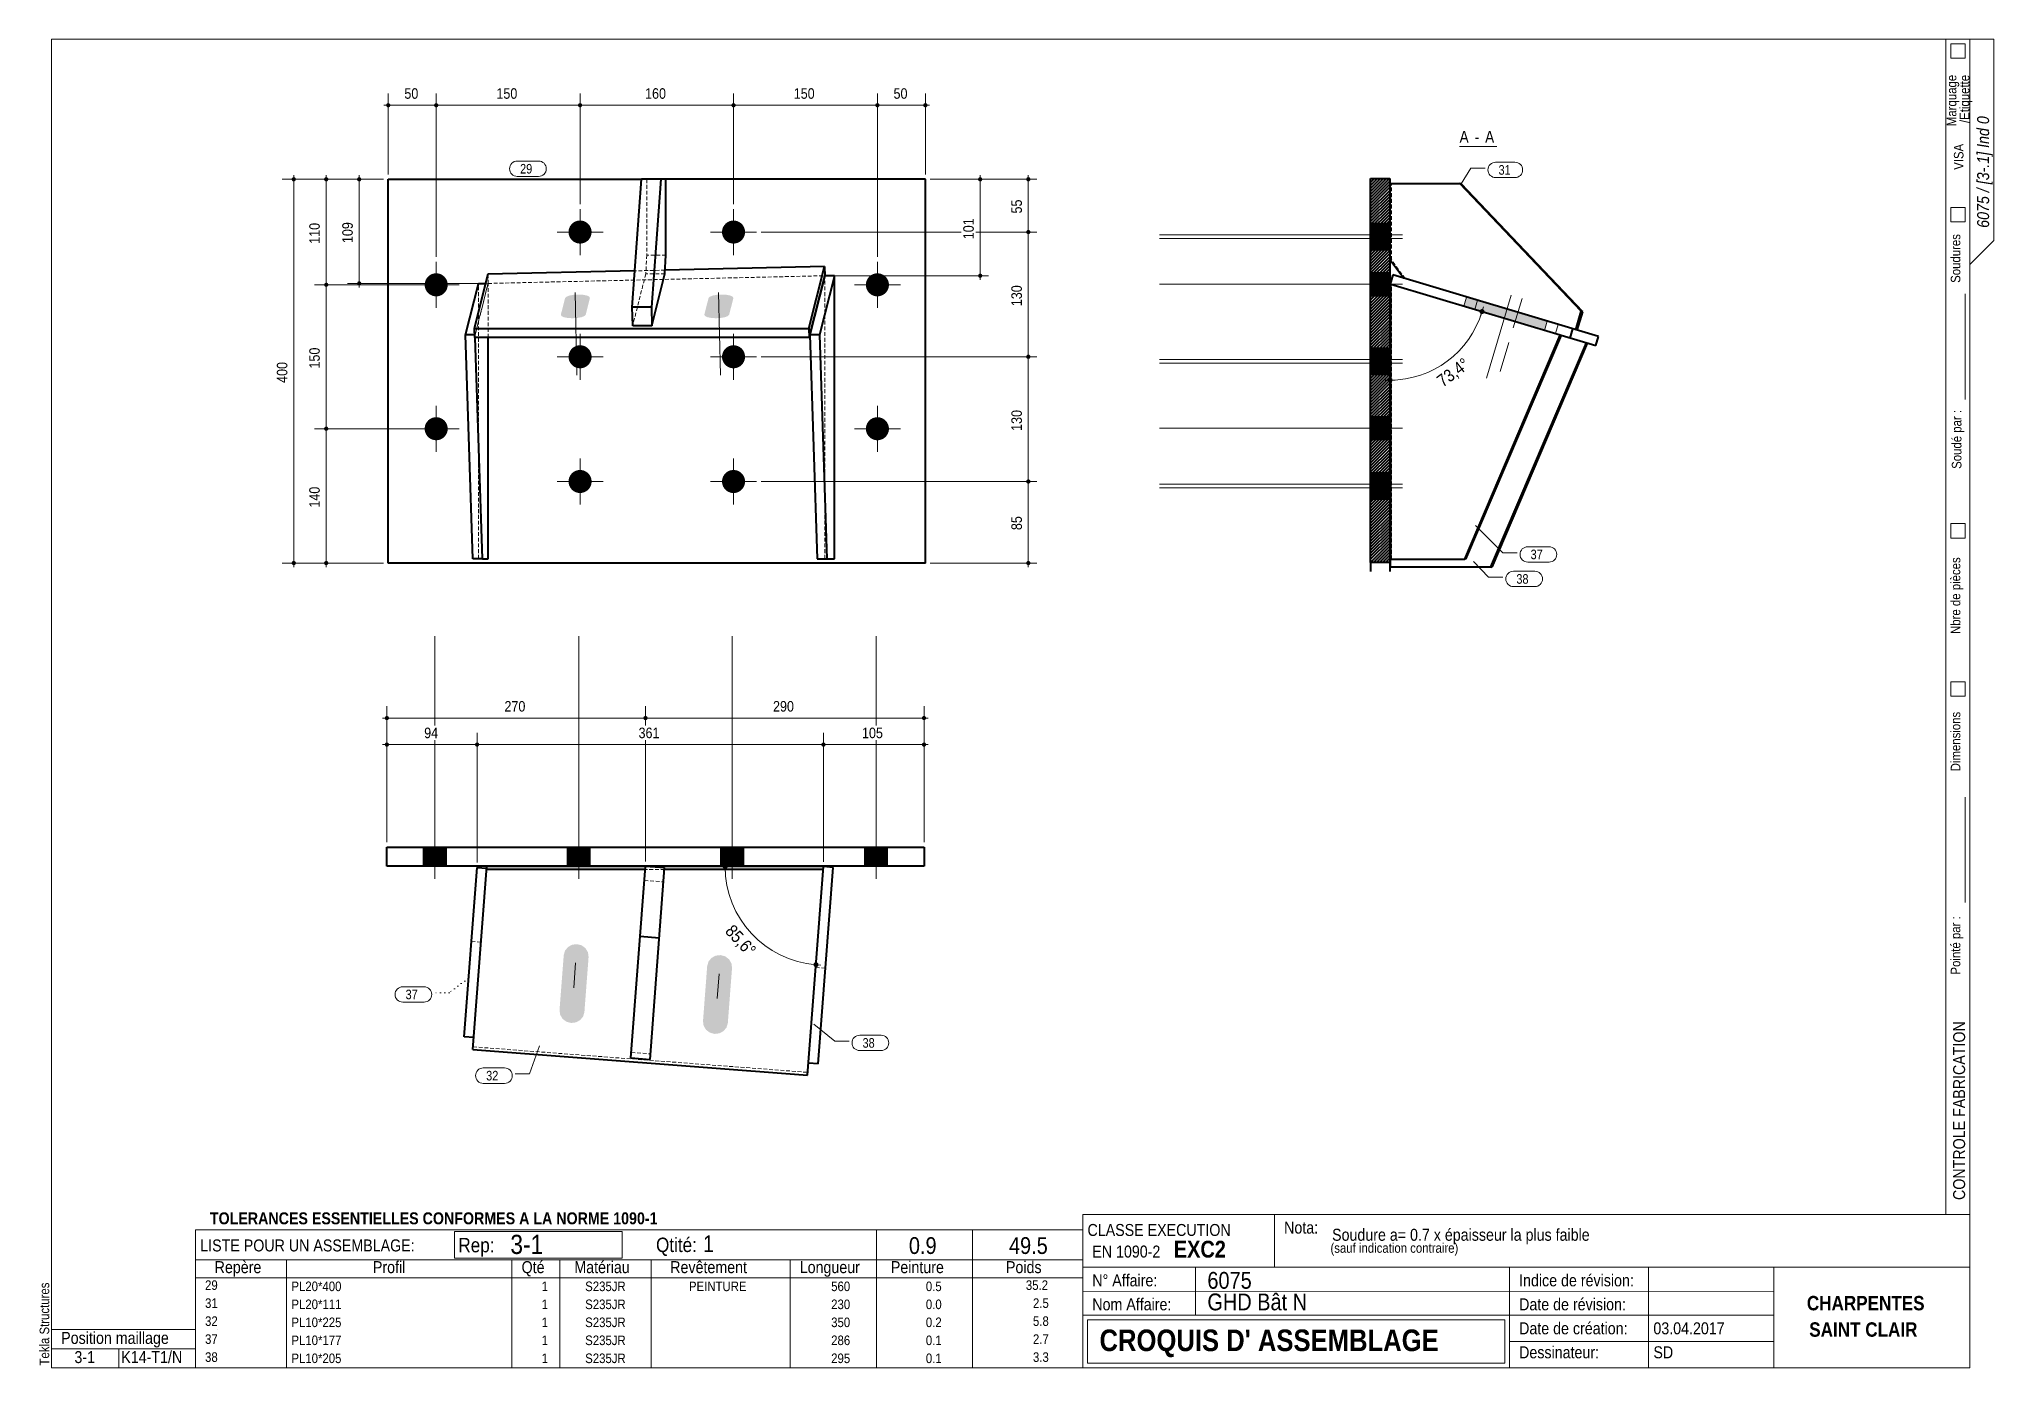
# Model space of a CAD drawing. Header units: millimetres. Extents: x 2 to 410, y 5 to 282.
import ezdxf

# ---------------------------------------------------------------- set-up
doc = ezdxf.new("R2010")
doc.units = ezdxf.units.MM
for name, pattern in [('CACHE2', [1.190625, 0.79375, -0.396875]), ('INTERROMPUX2', [9.525, 6.35, -3.175]), ('POINTILLE2', [0.79375, 0, -0.79375])]:
    doc.linetypes.add(name, pattern=pattern)
for name, color, linetype, lineweight in [('Autre type objet', 1, 'Continuous', 0), ('Boulon', 7, 'Continuous', 0), ('Cache', 7, 'Continuous', 0), ('Cotation', 7, 'Continuous', 0), ('Feuille dessin', 5, 'Continuous', 0), ('Piece', 2, 'Continuous', 0), ('Repère pièce', 3, 'Continuous', 0)]:
    doc.layers.add(name, color=color, linetype=linetype, lineweight=lineweight)
doc.styles.add('ARIAL', font='ARIAL.TTF')
doc.styles.add('ARIAL_BOLD', font='ARIALBD.TTF')
doc.styles.add('ARIAL_ITALIC', font='ARIALI.TTF')
doc.styles.add('ARIAL_NARROW', font='ARIAL.TTF')
doc.styles.add('COMIC_SANS_MS', font='COMIC.TTF')

# ---------------------------------------------------------------- blocks, each defined once
blk = doc.blocks.new('*A1')
at = {"layer": 'Piece', "color": 2, "linetype": 'Continuous', "lineweight": 40}
for p, q in [((280.024444, 251.503277), (281.468037, 252.946873)), ((280.024444, 252.131895), (280.83942, 252.946873)), ((280.024445, 250.874659), (282.096654, 252.946873)), ((280.024446, 249.617423), (283.353889, 252.946873)), ((280.024446, 250.246041), (282.725272, 252.946873)), ((280.024447, 248.988805), (283.973163, 252.93753)), ((280.024448, 248.360187), (284.024443, 252.360191)), ((280.024448, 247.731569), (284.024444, 251.731573)), ((280.024449, 247.102951), (284.024445, 251.102955)), ((280.02445, 246.474333), (284.024445, 250.474338)), ((280.024451, 245.845715), (284.024446, 249.84572)), ((280.024451, 245.217097), (284.024447, 249.217102)), ((280.024452, 244.588479), (284.024448, 248.588484)), ((280.024453, 243.959861), (284.024448, 247.959866)), ((280.024453, 243.331244), (284.024449, 247.331248)), ((280.024454, 242.702626), (284.02445, 246.70263)), ((280.024455, 242.074008), (284.02445, 246.074012)), ((280.024455, 241.44539), (284.024451, 245.445394)), ((280.024456, 240.816772), (284.024452, 244.816776)), ((280.024457, 240.188154), (284.024452, 244.188158)), ((280.024457, 239.559536), (284.024453, 243.55954)), ((280.024458, 238.930918), (284.024454, 242.930922)), ((280.024459, 238.3023), (284.024454, 242.302304)), ((280.024459, 237.673682), (284.024455, 241.673687)), ((280.02446, 237.045064), (284.024456, 241.045069)), ((280.024461, 236.416446), (284.024456, 240.416451)), ((280.024462, 235.787828), (284.024457, 239.787833)), ((280.024462, 235.15921), (284.024458, 239.159215)), ((280.024463, 234.530593), (284.024459, 238.530597)), ((280.024464, 233.901975), (284.024459, 237.901979)), ((280.024464, 233.273357), (284.02446, 237.273361)), ((280.024465, 232.644739), (284.024461, 236.644743)), ((280.024466, 232.016121), (284.024461, 236.016125)), ((280.024466, 231.387503), (284.024462, 235.387507)), ((280.024467, 230.758885), (284.024463, 234.758889)), ((280.024468, 230.130267), (284.024463, 234.130271)), ((280.024468, 229.501649), (284.024464, 233.501653)), ((280.024469, 228.873031), (284.024465, 232.873036)), ((280.02447, 228.244413), (284.024465, 232.244418)), ((280.02447, 227.615795), (284.024466, 231.6158)), ((280.024471, 226.987177), (284.024467, 230.987182)), ((280.024472, 226.358559), (284.024467, 230.358564)), ((280.024473, 225.729941), (284.024468, 229.729946)), ((280.024473, 225.101324), (284.024469, 229.101328)), ((280.024474, 224.472706), (284.02447, 228.47271)), ((280.024475, 223.844088), (284.02447, 227.844092)), ((280.024475, 223.21547), (284.024471, 227.215474)), ((280.024476, 222.586852), (284.024472, 226.586856)), ((280.024477, 221.958234), (284.024472, 225.958238)), ((280.024477, 221.329616), (284.024473, 225.32962)), ((280.024478, 220.700998), (284.024474, 224.701002)), ((280.024479, 220.07238), (284.024474, 224.072385)), ((280.024479, 219.443762), (284.024475, 223.443767)), ((280.02448, 218.815144), (284.024476, 222.815149)), ((280.024481, 218.186526), (284.024476, 222.186531)), ((280.024481, 217.557908), (284.024477, 221.557913)), ((280.024482, 216.92929), (284.024478, 220.929295)), ((280.024483, 216.300673), (284.024478, 220.300677)), ((280.024484, 215.672055), (284.024479, 219.672059)), ((280.024484, 215.043437), (284.02448, 219.043441)), ((280.024485, 214.414819), (284.024481, 218.414823)), ((280.024486, 213.786201), (284.024481, 217.786205)), ((280.024486, 213.157583), (284.024482, 217.157587)), ((280.024487, 212.528965), (284.024483, 216.528969)), ((280.024488, 211.900347), (284.024483, 215.900351)), ((280.024488, 211.271729), (284.024484, 215.271733)), ((280.024489, 210.643111), (284.024485, 214.643116)), ((280.02449, 210.014493), (284.024485, 214.014498)), ((280.02449, 209.385875), (284.024486, 213.38588)), ((280.024491, 208.757257), (284.024487, 212.757262)), ((280.024492, 208.128639), (284.024487, 212.128644)), ((280.024492, 207.500022), (284.024488, 211.500026)), ((280.024493, 206.871404), (284.024489, 210.871408)), ((280.024494, 206.242786), (284.024489, 210.24279)), ((280.024495, 205.614168), (284.02449, 209.614172)), ((280.024495, 204.98555), (284.024491, 208.985554)), ((280.024496, 204.356932), (284.024492, 208.356936)), ((280.024497, 203.728314), (284.024492, 207.728318)), ((280.024497, 203.099696), (284.024493, 207.0997)), ((280.024498, 202.471078), (284.024494, 206.471082)), ((280.024499, 201.84246), (284.024494, 205.842465)), ((280.024499, 201.213842), (284.024495, 205.213847)), ((280.0245, 200.585224), (284.024496, 204.585229)), ((280.024501, 199.956606), (284.024496, 203.956611)), ((280.024501, 199.327988), (284.024497, 203.327993)), ((280.024502, 198.699371), (284.024498, 202.699375)), ((280.024503, 198.070753), (284.024498, 202.070757)), ((280.024503, 197.442135), (284.024499, 201.442139)), ((280.024504, 196.813517), (284.0245, 200.813521)), ((280.024505, 196.184899), (284.0245, 200.184903)), ((280.024506, 195.556281), (284.024501, 199.556285)), ((280.024506, 194.927663), (284.024502, 198.927667)), ((280.024507, 194.299045), (284.024503, 198.299049)), ((280.024508, 193.670427), (284.024503, 197.670431)), ((280.024508, 193.041809), (284.024504, 197.041814)), ((280.024509, 192.413191), (284.024505, 196.413196)), ((280.02451, 191.784573), (284.024505, 195.784578)), ((280.02451, 191.155955), (284.024506, 195.15596)), ((280.024511, 190.527337), (284.024507, 194.527342)), ((280.024512, 189.89872), (284.024507, 193.898724)), ((280.024512, 189.270102), (284.024508, 193.270106)), ((280.024513, 188.641484), (284.024509, 192.641488)), ((280.024514, 188.012866), (284.024509, 192.01287)), ((280.024514, 187.384248), (284.02451, 191.384252)), ((280.024515, 186.75563), (284.024511, 190.755634)), ((280.024516, 186.127012), (284.024511, 190.127016)), ((280.024517, 185.498394), (284.024512, 189.498398)), ((280.024517, 184.869776), (284.024513, 188.86978)), ((280.024518, 184.241158), (284.024514, 188.241163)), ((280.024519, 183.61254), (284.024514, 187.612545)), ((280.024519, 182.983922), (284.024515, 186.983927)), ((280.02452, 182.355304), (284.024516, 186.355309)), ((280.024521, 181.726686), (284.024516, 185.726691)), ((280.024521, 181.098069), (284.024517, 185.098073)), ((280.024522, 180.469451), (284.024518, 184.469455)), ((280.024523, 179.840833), (284.024518, 183.840837)), ((280.024523, 179.212215), (284.024519, 183.212219)), ((280.024524, 178.583597), (284.02452, 182.583601)), ((280.024525, 177.954979), (284.02452, 181.954983)), ((280.024525, 177.326361), (284.024521, 181.326365)), ((280.024526, 176.697743), (284.024522, 180.697747)), ((280.024527, 176.069125), (284.024522, 180.069129)), ((280.024528, 175.440507), (284.024523, 179.440512)), ((280.024528, 174.811889), (284.024524, 178.811894)), ((280.024529, 174.183271), (284.024525, 178.183276)), ((280.02453, 173.554653), (284.024525, 177.554658)), ((280.02453, 172.926035), (284.024526, 176.92604)), ((280.653148, 172.926035), (284.024527, 176.297422)), ((281.281765, 172.926035), (284.024527, 175.668804)), ((281.910382, 172.926035), (284.024528, 175.040186)), ((282.538999, 172.926035), (284.024529, 174.411568)), ((283.167616, 172.926035), (284.024529, 173.78295)), ((283.804642, 172.934444), (284.02453, 173.154332))]:
    blk.add_line(p, q, dxfattribs=at)
blk = doc.blocks.new('*A2')
at = {"layer": 'Boulon'}
for points in [[(82.79, 230.84), (82.8, 230.9), (82.8, 230.96), (82.8, 231.01), (82.81, 231.07), (82.82, 231.13), (82.83, 231.19), (82.84, 231.25), (82.85, 231.31), (82.87, 231.36), (82.88, 231.42), (82.9, 231.48), (82.91, 231.53), (82.93, 231.59), (82.95, 231.64), (82.98, 231.7), (83, 231.75), (83.02, 231.81), (83.05, 231.86), (83.08, 231.91), (83.11, 231.96), (83.13, 232.01), (83.17, 232.06), (83.2, 232.11), (83.23, 232.16), (83.27, 232.21), (83.3, 232.26), (83.34, 232.3), (83.38, 232.35), (83.41, 232.39), (83.46, 232.43), (83.5, 232.48), (83.54, 232.52), (83.58, 232.56), (83.63, 232.6), (83.67, 232.63), (83.72, 232.67), (83.76, 232.71), (83.81, 232.74), (83.86, 232.77), (83.91, 232.81), (83.96, 232.84), (84.01, 232.87), (84.06, 232.9), (84.11, 232.92), (84.17, 232.95), (84.22, 232.97), (84.27, 233), (84.33, 233.02), (84.38, 233.04), (84.44, 233.06), (84.5, 233.08), (84.55, 233.09), (84.61, 233.11), (84.67, 233.12), (84.73, 233.13), (84.78, 233.14), (84.84, 233.15), (84.9, 233.16), (84.96, 233.17), (85.02, 233.17), (85.08, 233.18), (85.13, 233.18), (85.19, 233.18), (85.25, 233.18), (85.31, 233.18), (85.37, 233.17), (85.43, 233.17), (85.49, 233.16), (85.55, 233.15), (85.6, 233.14), (85.66, 233.13), (85.72, 233.12), (85.78, 233.11), (85.83, 233.09), (85.89, 233.08), (85.95, 233.06), (86, 233.04), (86.06, 233.02), (86.11, 233), (86.17, 232.97), (86.22, 232.95), (86.27, 232.92), (86.32, 232.9), (86.38, 232.87), (86.43, 232.84), (86.48, 232.81), (86.53, 232.77), (86.58, 232.74), (86.62, 232.71), (86.67, 232.67), (86.72, 232.63), (86.76, 232.6), (86.8, 232.56), (86.85, 232.52), (86.89, 232.48), (86.93, 232.43), (86.97, 232.39), (87.01, 232.35), (87.05, 232.3), (87.09, 232.26), (87.12, 232.21), (87.16, 232.16), (87.19, 232.11), (87.22, 232.06), (87.25, 232.01), (87.28, 231.96), (87.31, 231.91), (87.34, 231.86), (87.36, 231.81), (87.39, 231.75), (87.41, 231.7), (87.43, 231.64), (87.45, 231.59), (87.47, 231.53), (87.49, 231.48), (87.51, 231.42), (87.52, 231.36), (87.53, 231.31), (87.55, 231.25), (87.56, 231.19), (87.57, 231.13), (87.58, 231.07), (87.58, 231.01), (87.59, 230.96), (87.59, 230.9), (87.59, 230.84), (87.59, 230.78), (87.59, 230.72), (87.59, 230.66), (87.59, 230.6), (87.58, 230.54), (87.58, 230.49), (87.57, 230.43), (87.56, 230.37), (87.55, 230.31), (87.53, 230.25), (87.52, 230.2), (87.51, 230.14), (87.49, 230.08), (87.47, 230.03), (87.45, 229.97), (87.43, 229.92), (87.41, 229.86), (87.39, 229.81), (87.36, 229.75), (87.34, 229.7), (87.31, 229.65), (87.28, 229.6), (87.25, 229.55), (87.22, 229.5), (87.19, 229.45), (87.16, 229.4), (87.12, 229.35), (87.09, 229.3), (87.05, 229.26), (87.01, 229.21), (86.97, 229.17), (86.93, 229.12), (86.89, 229.08), (86.85, 229.04), (86.8, 229), (86.76, 228.96), (86.72, 228.92), (86.67, 228.89), (86.62, 228.85), (86.58, 228.82), (86.53, 228.78), (86.48, 228.75), (86.43, 228.72), (86.38, 228.69), (86.32, 228.66), (86.27, 228.64), (86.22, 228.61), (86.17, 228.59), (86.11, 228.56), (86.06, 228.54), (86, 228.52), (85.95, 228.5), (85.89, 228.48), (85.83, 228.47), (85.78, 228.45), (85.72, 228.44), (85.66, 228.43), (85.6, 228.41), (85.55, 228.41), (85.49, 228.4), (85.43, 228.39), (85.37, 228.39), (85.31, 228.38), (85.25, 228.38), (85.19, 228.38), (85.13, 228.38), (85.08, 228.38), (85.02, 228.39), (84.96, 228.39), (84.9, 228.4), (84.84, 228.41), (84.78, 228.41), (84.73, 228.43), (84.67, 228.44), (84.61, 228.45), (84.55, 228.47), (84.5, 228.48), (84.44, 228.5), (84.38, 228.52), (84.33, 228.54), (84.27, 228.56), (84.22, 228.59), (84.17, 228.61), (84.11, 228.64), (84.06, 228.66), (84.01, 228.69), (83.96, 228.72), (83.91, 228.75), (83.86, 228.78), (83.81, 228.82), (83.76, 228.85), (83.72, 228.89), (83.67, 228.92), (83.63, 228.96), (83.58, 229), (83.54, 229.04), (83.5, 229.08), (83.46, 229.12), (83.41, 229.17), (83.38, 229.21), (83.34, 229.26), (83.3, 229.3), (83.27, 229.35), (83.23, 229.4), (83.2, 229.45), (83.17, 229.5), (83.13, 229.55), (83.11, 229.6), (83.08, 229.65), (83.05, 229.7), (83.02, 229.75), (83, 229.81), (82.98, 229.86), (82.95, 229.92), (82.93, 229.97), (82.91, 230.03), (82.9, 230.08), (82.88, 230.14), (82.87, 230.2), (82.85, 230.25), (82.84, 230.31), (82.83, 230.37), (82.82, 230.43), (82.81, 230.49), (82.8, 230.54), (82.8, 230.6), (82.8, 230.66), (82.79, 230.72), (82.79, 230.78)], [(82.79, 200.84), (82.8, 200.9), (82.8, 200.96), (82.8, 201.01), (82.81, 201.07), (82.82, 201.13), (82.83, 201.19), (82.84, 201.25), (82.85, 201.31), (82.87, 201.36), (82.88, 201.42), (82.9, 201.48), (82.91, 201.53), (82.93, 201.59), (82.95, 201.64), (82.98, 201.7), (83, 201.75), (83.02, 201.81), (83.05, 201.86), (83.08, 201.91), (83.11, 201.96), (83.13, 202.01), (83.17, 202.06), (83.2, 202.11), (83.23, 202.16), (83.27, 202.21), (83.3, 202.26), (83.34, 202.3), (83.38, 202.35), (83.41, 202.39), (83.46, 202.43), (83.5, 202.48), (83.54, 202.52), (83.58, 202.56), (83.63, 202.6), (83.67, 202.63), (83.72, 202.67), (83.76, 202.71), (83.81, 202.74), (83.86, 202.77), (83.91, 202.81), (83.96, 202.84), (84.01, 202.87), (84.06, 202.9), (84.11, 202.92), (84.17, 202.95), (84.22, 202.97), (84.27, 203), (84.33, 203.02), (84.38, 203.04), (84.44, 203.06), (84.5, 203.08), (84.55, 203.09), (84.61, 203.11), (84.67, 203.12), (84.73, 203.13), (84.78, 203.14), (84.84, 203.15), (84.9, 203.16), (84.96, 203.17), (85.02, 203.17), (85.08, 203.18), (85.13, 203.18), (85.19, 203.18), (85.25, 203.18), (85.31, 203.18), (85.37, 203.17), (85.43, 203.17), (85.49, 203.16), (85.55, 203.15), (85.6, 203.14), (85.66, 203.13), (85.72, 203.12), (85.78, 203.11), (85.83, 203.09), (85.89, 203.08), (85.95, 203.06), (86, 203.04), (86.06, 203.02), (86.11, 203), (86.17, 202.97), (86.22, 202.95), (86.27, 202.92), (86.32, 202.9), (86.38, 202.87), (86.43, 202.84), (86.48, 202.81), (86.53, 202.77), (86.58, 202.74), (86.62, 202.71), (86.67, 202.67), (86.72, 202.63), (86.76, 202.6), (86.8, 202.56), (86.85, 202.52), (86.89, 202.48), (86.93, 202.43), (86.97, 202.39), (87.01, 202.35), (87.05, 202.3), (87.09, 202.26), (87.12, 202.21), (87.16, 202.16), (87.19, 202.11), (87.22, 202.06), (87.25, 202.01), (87.28, 201.96), (87.31, 201.91), (87.34, 201.86), (87.36, 201.81), (87.39, 201.75), (87.41, 201.7), (87.43, 201.64), (87.45, 201.59), (87.47, 201.53), (87.49, 201.48), (87.51, 201.42), (87.52, 201.36), (87.53, 201.31), (87.55, 201.25), (87.56, 201.19), (87.57, 201.13), (87.58, 201.07), (87.58, 201.01), (87.59, 200.96), (87.59, 200.9), (87.59, 200.84), (87.59, 200.78), (87.59, 200.72), (87.59, 200.66), (87.59, 200.6), (87.58, 200.54), (87.58, 200.49), (87.57, 200.43), (87.56, 200.37), (87.55, 200.31), (87.53, 200.25), (87.52, 200.2), (87.51, 200.14), (87.49, 200.08), (87.47, 200.03), (87.45, 199.97), (87.43, 199.92), (87.41, 199.86), (87.39, 199.81), (87.36, 199.75), (87.34, 199.7), (87.31, 199.65), (87.28, 199.6), (87.25, 199.55), (87.22, 199.5), (87.19, 199.45), (87.16, 199.4), (87.12, 199.35), (87.09, 199.3), (87.05, 199.26), (87.01, 199.21), (86.97, 199.17), (86.93, 199.12), (86.89, 199.08), (86.85, 199.04), (86.8, 199), (86.76, 198.96), (86.72, 198.92), (86.67, 198.89), (86.62, 198.85), (86.58, 198.82), (86.53, 198.78), (86.48, 198.75), (86.43, 198.72), (86.38, 198.69), (86.32, 198.66), (86.27, 198.64), (86.22, 198.61), (86.17, 198.59), (86.11, 198.56), (86.06, 198.54), (86, 198.52), (85.95, 198.5), (85.89, 198.48), (85.83, 198.47), (85.78, 198.45), (85.72, 198.44), (85.66, 198.43), (85.6, 198.41), (85.55, 198.41), (85.49, 198.4), (85.43, 198.39), (85.37, 198.39), (85.31, 198.38), (85.25, 198.38), (85.19, 198.38), (85.13, 198.38), (85.08, 198.38), (85.02, 198.39), (84.96, 198.39), (84.9, 198.4), (84.84, 198.41), (84.78, 198.41), (84.73, 198.43), (84.67, 198.44), (84.61, 198.45), (84.55, 198.47), (84.5, 198.48), (84.44, 198.5), (84.38, 198.52), (84.33, 198.54), (84.27, 198.56), (84.22, 198.59), (84.17, 198.61), (84.11, 198.64), (84.06, 198.66), (84.01, 198.69), (83.96, 198.72), (83.91, 198.75), (83.86, 198.78), (83.81, 198.82), (83.76, 198.85), (83.72, 198.89), (83.67, 198.92), (83.63, 198.96), (83.58, 199), (83.54, 199.04), (83.5, 199.08), (83.46, 199.12), (83.41, 199.17), (83.38, 199.21), (83.34, 199.26), (83.3, 199.3), (83.27, 199.35), (83.23, 199.4), (83.2, 199.45), (83.17, 199.5), (83.13, 199.55), (83.11, 199.6), (83.08, 199.65), (83.05, 199.7), (83.02, 199.75), (83, 199.81), (82.98, 199.86), (82.95, 199.92), (82.93, 199.97), (82.91, 200.03), (82.9, 200.08), (82.88, 200.14), (82.87, 200.2), (82.85, 200.25), (82.84, 200.31), (82.83, 200.37), (82.82, 200.43), (82.81, 200.49), (82.8, 200.54), (82.8, 200.6), (82.8, 200.66), (82.79, 200.72), (82.79, 200.78)]]:
    blk.add_hatch(color=256, dxfattribs=at).paths.add_polyline_path(points, flags=17)
at = {"layer": 'Boulon', "linetype": 'Continuous', "lineweight": 0}
for p, q in [((85.19, 225.98), (85.19, 235.58)), ((89.99, 230.78), (80.39, 230.78)), ((85.19, 195.98), (85.19, 205.58)), ((89.99, 200.78), (80.39, 200.78))]:
    blk.add_line(p, q, dxfattribs=at)
blk = doc.blocks.new('*A3')
at = {"layer": 'Boulon'}
for points in [[(174.79, 230.84), (174.8, 230.9), (174.8, 230.96), (174.8, 231.01), (174.81, 231.07), (174.82, 231.13), (174.83, 231.19), (174.84, 231.25), (174.85, 231.31), (174.87, 231.36), (174.88, 231.42), (174.9, 231.48), (174.91, 231.53), (174.93, 231.59), (174.95, 231.64), (174.98, 231.7), (175, 231.75), (175.02, 231.81), (175.05, 231.86), (175.08, 231.91), (175.11, 231.96), (175.13, 232.01), (175.17, 232.06), (175.2, 232.11), (175.23, 232.16), (175.27, 232.21), (175.3, 232.26), (175.34, 232.3), (175.38, 232.35), (175.41, 232.39), (175.46, 232.43), (175.5, 232.48), (175.54, 232.52), (175.58, 232.56), (175.63, 232.6), (175.67, 232.63), (175.72, 232.67), (175.76, 232.71), (175.81, 232.74), (175.86, 232.77), (175.91, 232.81), (175.96, 232.84), (176.01, 232.87), (176.06, 232.9), (176.11, 232.92), (176.17, 232.95), (176.22, 232.97), (176.27, 233), (176.33, 233.02), (176.38, 233.04), (176.44, 233.06), (176.5, 233.08), (176.55, 233.09), (176.61, 233.11), (176.67, 233.12), (176.73, 233.13), (176.78, 233.14), (176.84, 233.15), (176.9, 233.16), (176.96, 233.17), (177.02, 233.17), (177.08, 233.18), (177.13, 233.18), (177.19, 233.18), (177.25, 233.18), (177.31, 233.18), (177.37, 233.17), (177.43, 233.17), (177.49, 233.16), (177.55, 233.15), (177.6, 233.14), (177.66, 233.13), (177.72, 233.12), (177.78, 233.11), (177.83, 233.09), (177.89, 233.08), (177.95, 233.06), (178, 233.04), (178.06, 233.02), (178.11, 233), (178.17, 232.97), (178.22, 232.95), (178.27, 232.92), (178.32, 232.9), (178.38, 232.87), (178.43, 232.84), (178.48, 232.81), (178.53, 232.77), (178.58, 232.74), (178.62, 232.71), (178.67, 232.67), (178.72, 232.63), (178.76, 232.6), (178.8, 232.56), (178.85, 232.52), (178.89, 232.48), (178.93, 232.43), (178.97, 232.39), (179.01, 232.35), (179.05, 232.3), (179.09, 232.26), (179.12, 232.21), (179.16, 232.16), (179.19, 232.11), (179.22, 232.06), (179.25, 232.01), (179.28, 231.96), (179.31, 231.91), (179.34, 231.86), (179.36, 231.81), (179.39, 231.75), (179.41, 231.7), (179.43, 231.64), (179.45, 231.59), (179.47, 231.53), (179.49, 231.48), (179.51, 231.42), (179.52, 231.36), (179.53, 231.31), (179.55, 231.25), (179.56, 231.19), (179.57, 231.13), (179.58, 231.07), (179.58, 231.01), (179.59, 230.96), (179.59, 230.9), (179.59, 230.84), (179.59, 230.78), (179.59, 230.72), (179.59, 230.66), (179.59, 230.6), (179.58, 230.54), (179.58, 230.49), (179.57, 230.43), (179.56, 230.37), (179.55, 230.31), (179.53, 230.25), (179.52, 230.2), (179.51, 230.14), (179.49, 230.08), (179.47, 230.03), (179.45, 229.97), (179.43, 229.92), (179.41, 229.86), (179.39, 229.81), (179.36, 229.75), (179.34, 229.7), (179.31, 229.65), (179.28, 229.6), (179.25, 229.55), (179.22, 229.5), (179.19, 229.45), (179.16, 229.4), (179.12, 229.35), (179.09, 229.3), (179.05, 229.26), (179.01, 229.21), (178.97, 229.17), (178.93, 229.12), (178.89, 229.08), (178.85, 229.04), (178.8, 229), (178.76, 228.96), (178.72, 228.92), (178.67, 228.89), (178.62, 228.85), (178.58, 228.82), (178.53, 228.78), (178.48, 228.75), (178.43, 228.72), (178.38, 228.69), (178.32, 228.66), (178.27, 228.64), (178.22, 228.61), (178.17, 228.59), (178.11, 228.56), (178.06, 228.54), (178, 228.52), (177.95, 228.5), (177.89, 228.48), (177.83, 228.47), (177.78, 228.45), (177.72, 228.44), (177.66, 228.43), (177.6, 228.41), (177.55, 228.41), (177.49, 228.4), (177.43, 228.39), (177.37, 228.39), (177.31, 228.38), (177.25, 228.38), (177.19, 228.38), (177.13, 228.38), (177.08, 228.38), (177.02, 228.39), (176.96, 228.39), (176.9, 228.4), (176.84, 228.41), (176.78, 228.41), (176.73, 228.43), (176.67, 228.44), (176.61, 228.45), (176.55, 228.47), (176.5, 228.48), (176.44, 228.5), (176.38, 228.52), (176.33, 228.54), (176.27, 228.56), (176.22, 228.59), (176.17, 228.61), (176.11, 228.64), (176.06, 228.66), (176.01, 228.69), (175.96, 228.72), (175.91, 228.75), (175.86, 228.78), (175.81, 228.82), (175.76, 228.85), (175.72, 228.89), (175.67, 228.92), (175.63, 228.96), (175.58, 229), (175.54, 229.04), (175.5, 229.08), (175.46, 229.12), (175.41, 229.17), (175.38, 229.21), (175.34, 229.26), (175.3, 229.3), (175.27, 229.35), (175.23, 229.4), (175.2, 229.45), (175.17, 229.5), (175.13, 229.55), (175.11, 229.6), (175.08, 229.65), (175.05, 229.7), (175.02, 229.75), (175, 229.81), (174.98, 229.86), (174.95, 229.92), (174.93, 229.97), (174.91, 230.03), (174.9, 230.08), (174.88, 230.14), (174.87, 230.2), (174.85, 230.25), (174.84, 230.31), (174.83, 230.37), (174.82, 230.43), (174.81, 230.49), (174.8, 230.54), (174.8, 230.6), (174.8, 230.66), (174.79, 230.72), (174.79, 230.78)], [(174.79, 200.84), (174.8, 200.9), (174.8, 200.96), (174.8, 201.01), (174.81, 201.07), (174.82, 201.13), (174.83, 201.19), (174.84, 201.25), (174.85, 201.31), (174.87, 201.36), (174.88, 201.42), (174.9, 201.48), (174.91, 201.53), (174.93, 201.59), (174.95, 201.64), (174.98, 201.7), (175, 201.75), (175.02, 201.81), (175.05, 201.86), (175.08, 201.91), (175.11, 201.96), (175.13, 202.01), (175.17, 202.06), (175.2, 202.11), (175.23, 202.16), (175.27, 202.21), (175.3, 202.26), (175.34, 202.3), (175.38, 202.35), (175.41, 202.39), (175.46, 202.43), (175.5, 202.48), (175.54, 202.52), (175.58, 202.56), (175.63, 202.6), (175.67, 202.63), (175.72, 202.67), (175.76, 202.71), (175.81, 202.74), (175.86, 202.77), (175.91, 202.81), (175.96, 202.84), (176.01, 202.87), (176.06, 202.9), (176.11, 202.92), (176.17, 202.95), (176.22, 202.97), (176.27, 203), (176.33, 203.02), (176.38, 203.04), (176.44, 203.06), (176.5, 203.08), (176.55, 203.09), (176.61, 203.11), (176.67, 203.12), (176.73, 203.13), (176.78, 203.14), (176.84, 203.15), (176.9, 203.16), (176.96, 203.17), (177.02, 203.17), (177.08, 203.18), (177.13, 203.18), (177.19, 203.18), (177.25, 203.18), (177.31, 203.18), (177.37, 203.17), (177.43, 203.17), (177.49, 203.16), (177.55, 203.15), (177.6, 203.14), (177.66, 203.13), (177.72, 203.12), (177.78, 203.11), (177.83, 203.09), (177.89, 203.08), (177.95, 203.06), (178, 203.04), (178.06, 203.02), (178.11, 203), (178.17, 202.97), (178.22, 202.95), (178.27, 202.92), (178.32, 202.9), (178.38, 202.87), (178.43, 202.84), (178.48, 202.81), (178.53, 202.77), (178.58, 202.74), (178.62, 202.71), (178.67, 202.67), (178.72, 202.63), (178.76, 202.6), (178.8, 202.56), (178.85, 202.52), (178.89, 202.48), (178.93, 202.43), (178.97, 202.39), (179.01, 202.35), (179.05, 202.3), (179.09, 202.26), (179.12, 202.21), (179.16, 202.16), (179.19, 202.11), (179.22, 202.06), (179.25, 202.01), (179.28, 201.96), (179.31, 201.91), (179.34, 201.86), (179.36, 201.81), (179.39, 201.75), (179.41, 201.7), (179.43, 201.64), (179.45, 201.59), (179.47, 201.53), (179.49, 201.48), (179.51, 201.42), (179.52, 201.36), (179.53, 201.31), (179.55, 201.25), (179.56, 201.19), (179.57, 201.13), (179.58, 201.07), (179.58, 201.01), (179.59, 200.96), (179.59, 200.9), (179.59, 200.84), (179.59, 200.78), (179.59, 200.72), (179.59, 200.66), (179.59, 200.6), (179.58, 200.54), (179.58, 200.49), (179.57, 200.43), (179.56, 200.37), (179.55, 200.31), (179.53, 200.25), (179.52, 200.2), (179.51, 200.14), (179.49, 200.08), (179.47, 200.03), (179.45, 199.97), (179.43, 199.92), (179.41, 199.86), (179.39, 199.81), (179.36, 199.75), (179.34, 199.7), (179.31, 199.65), (179.28, 199.6), (179.25, 199.55), (179.22, 199.5), (179.19, 199.45), (179.16, 199.4), (179.12, 199.35), (179.09, 199.3), (179.05, 199.26), (179.01, 199.21), (178.97, 199.17), (178.93, 199.12), (178.89, 199.08), (178.85, 199.04), (178.8, 199), (178.76, 198.96), (178.72, 198.92), (178.67, 198.89), (178.62, 198.85), (178.58, 198.82), (178.53, 198.78), (178.48, 198.75), (178.43, 198.72), (178.38, 198.69), (178.32, 198.66), (178.27, 198.64), (178.22, 198.61), (178.17, 198.59), (178.11, 198.56), (178.06, 198.54), (178, 198.52), (177.95, 198.5), (177.89, 198.48), (177.83, 198.47), (177.78, 198.45), (177.72, 198.44), (177.66, 198.43), (177.6, 198.41), (177.55, 198.41), (177.49, 198.4), (177.43, 198.39), (177.37, 198.39), (177.31, 198.38), (177.25, 198.38), (177.19, 198.38), (177.13, 198.38), (177.08, 198.38), (177.02, 198.39), (176.96, 198.39), (176.9, 198.4), (176.84, 198.41), (176.78, 198.41), (176.73, 198.43), (176.67, 198.44), (176.61, 198.45), (176.55, 198.47), (176.5, 198.48), (176.44, 198.5), (176.38, 198.52), (176.33, 198.54), (176.27, 198.56), (176.22, 198.59), (176.17, 198.61), (176.11, 198.64), (176.06, 198.66), (176.01, 198.69), (175.96, 198.72), (175.91, 198.75), (175.86, 198.78), (175.81, 198.82), (175.76, 198.85), (175.72, 198.89), (175.67, 198.92), (175.63, 198.96), (175.58, 199), (175.54, 199.04), (175.5, 199.08), (175.46, 199.12), (175.41, 199.17), (175.38, 199.21), (175.34, 199.26), (175.3, 199.3), (175.27, 199.35), (175.23, 199.4), (175.2, 199.45), (175.17, 199.5), (175.13, 199.55), (175.11, 199.6), (175.08, 199.65), (175.05, 199.7), (175.02, 199.75), (175, 199.81), (174.98, 199.86), (174.95, 199.92), (174.93, 199.97), (174.91, 200.03), (174.9, 200.08), (174.88, 200.14), (174.87, 200.2), (174.85, 200.25), (174.84, 200.31), (174.83, 200.37), (174.82, 200.43), (174.81, 200.49), (174.8, 200.54), (174.8, 200.6), (174.8, 200.66), (174.79, 200.72), (174.79, 200.78)]]:
    blk.add_hatch(color=256, dxfattribs=at).paths.add_polyline_path(points, flags=17)
at = {"layer": 'Boulon', "linetype": 'Continuous', "lineweight": 0}
for p, q in [((177.19, 225.98), (177.19, 235.58)), ((181.99, 230.78), (172.39, 230.78)), ((177.19, 195.98), (177.19, 205.58)), ((181.99, 200.78), (172.39, 200.78))]:
    blk.add_line(p, q, dxfattribs=at)
blk = doc.blocks.new('*A4')
at = {"layer": 'Boulon'}
for points in [[(115.25, 244.18), (115.31, 244.18), (115.37, 244.17), (115.43, 244.17), (115.49, 244.16), (115.55, 244.15), (115.6, 244.14), (115.66, 244.13), (115.72, 244.12), (115.78, 244.11), (115.83, 244.09), (115.89, 244.08), (115.95, 244.06), (116, 244.04), (116.06, 244.02), (116.11, 244), (116.17, 243.97), (116.22, 243.95), (116.27, 243.92), (116.32, 243.9), (116.38, 243.87), (116.43, 243.84), (116.48, 243.81), (116.53, 243.77), (116.58, 243.74), (116.62, 243.71), (116.67, 243.67), (116.72, 243.63), (116.76, 243.6), (116.8, 243.56), (116.85, 243.52), (116.89, 243.48), (116.93, 243.43), (116.97, 243.39), (117.01, 243.35), (117.05, 243.3), (117.09, 243.26), (117.12, 243.21), (117.16, 243.16), (117.19, 243.11), (117.22, 243.06), (117.25, 243.01), (117.28, 242.96), (117.31, 242.91), (117.34, 242.86), (117.36, 242.81), (117.39, 242.75), (117.41, 242.7), (117.43, 242.64), (117.45, 242.59), (117.47, 242.53), (117.49, 242.48), (117.51, 242.42), (117.52, 242.36), (117.53, 242.31), (117.55, 242.25), (117.56, 242.19), (117.57, 242.13), (117.58, 242.07), (117.58, 242.01), (117.59, 241.96), (117.59, 241.9), (117.59, 241.84), (117.59, 241.78), (117.59, 241.72), (117.59, 241.66), (117.59, 241.6), (117.58, 241.54), (117.58, 241.49), (117.57, 241.43), (117.56, 241.37), (117.55, 241.31), (117.53, 241.25), (117.52, 241.2), (117.51, 241.14), (117.49, 241.08), (117.47, 241.03), (117.45, 240.97), (117.43, 240.92), (117.41, 240.86), (117.39, 240.81), (117.36, 240.75), (117.34, 240.7), (117.31, 240.65), (117.28, 240.6), (117.25, 240.55), (117.22, 240.5), (117.19, 240.45), (117.16, 240.4), (117.12, 240.35), (117.09, 240.3), (117.05, 240.26), (117.01, 240.21), (116.97, 240.17), (116.93, 240.12), (116.89, 240.08), (116.85, 240.04), (116.8, 240), (116.76, 239.96), (116.72, 239.92), (116.67, 239.89), (116.62, 239.85), (116.58, 239.82), (116.53, 239.78), (116.48, 239.75), (116.43, 239.72), (116.38, 239.69), (116.32, 239.66), (116.27, 239.64), (116.22, 239.61), (116.17, 239.59), (116.11, 239.56), (116.06, 239.54), (116, 239.52), (115.95, 239.5), (115.89, 239.48), (115.83, 239.47), (115.78, 239.45), (115.72, 239.44), (115.66, 239.43), (115.6, 239.41), (115.55, 239.41), (115.49, 239.4), (115.43, 239.39), (115.37, 239.39), (115.31, 239.38), (115.25, 239.38), (115.19, 239.38), (115.13, 239.38), (115.08, 239.38), (115.02, 239.39), (114.96, 239.39), (114.9, 239.4), (114.84, 239.41), (114.78, 239.41), (114.73, 239.43), (114.67, 239.44), (114.61, 239.45), (114.55, 239.47), (114.5, 239.48), (114.44, 239.5), (114.38, 239.52), (114.33, 239.54), (114.27, 239.56), (114.22, 239.59), (114.17, 239.61), (114.11, 239.64), (114.06, 239.66), (114.01, 239.69), (113.96, 239.72), (113.91, 239.75), (113.86, 239.78), (113.81, 239.82), (113.76, 239.85), (113.72, 239.89), (113.67, 239.92), (113.63, 239.96), (113.58, 240), (113.54, 240.04), (113.5, 240.08), (113.46, 240.12), (113.41, 240.17), (113.38, 240.21), (113.34, 240.26), (113.3, 240.3), (113.27, 240.35), (113.23, 240.4), (113.2, 240.45), (113.17, 240.5), (113.13, 240.55), (113.11, 240.6), (113.08, 240.65), (113.05, 240.7), (113.02, 240.75), (113, 240.81), (112.98, 240.86), (112.95, 240.92), (112.93, 240.97), (112.91, 241.03), (112.9, 241.08), (112.88, 241.14), (112.87, 241.2), (112.85, 241.25), (112.84, 241.31), (112.83, 241.37), (112.82, 241.43), (112.81, 241.49), (112.8, 241.54), (112.8, 241.6), (112.8, 241.66), (112.79, 241.72), (112.79, 241.78), (112.79, 241.84), (112.8, 241.9), (112.8, 241.96), (112.8, 242.01), (112.81, 242.07), (112.82, 242.13), (112.83, 242.19), (112.84, 242.25), (112.85, 242.31), (112.87, 242.36), (112.88, 242.42), (112.9, 242.48), (112.91, 242.53), (112.93, 242.59), (112.95, 242.64), (112.98, 242.7), (113, 242.75), (113.02, 242.81), (113.05, 242.86), (113.08, 242.91), (113.11, 242.96), (113.13, 243.01), (113.17, 243.06), (113.2, 243.11), (113.23, 243.16), (113.27, 243.21), (113.3, 243.26), (113.34, 243.3), (113.38, 243.35), (113.41, 243.39), (113.46, 243.43), (113.5, 243.48), (113.54, 243.52), (113.58, 243.56), (113.63, 243.6), (113.67, 243.63), (113.72, 243.67), (113.76, 243.71), (113.81, 243.74), (113.86, 243.77), (113.91, 243.81), (113.96, 243.84), (114.01, 243.87), (114.06, 243.9), (114.11, 243.92), (114.17, 243.95), (114.22, 243.97), (114.27, 244), (114.33, 244.02), (114.38, 244.04), (114.44, 244.06), (114.5, 244.08), (114.55, 244.09), (114.61, 244.11), (114.67, 244.12), (114.73, 244.13), (114.78, 244.14), (114.84, 244.15), (114.9, 244.16), (114.96, 244.17), (115.02, 244.17), (115.08, 244.18), (115.13, 244.18), (115.19, 244.18)], [(147.25, 244.18), (147.31, 244.18), (147.37, 244.17), (147.43, 244.17), (147.49, 244.16), (147.55, 244.15), (147.6, 244.14), (147.66, 244.13), (147.72, 244.12), (147.78, 244.11), (147.83, 244.09), (147.89, 244.08), (147.95, 244.06), (148, 244.04), (148.06, 244.02), (148.11, 244), (148.17, 243.97), (148.22, 243.95), (148.27, 243.92), (148.32, 243.9), (148.38, 243.87), (148.43, 243.84), (148.48, 243.81), (148.53, 243.77), (148.58, 243.74), (148.62, 243.71), (148.67, 243.67), (148.72, 243.63), (148.76, 243.6), (148.8, 243.56), (148.85, 243.52), (148.89, 243.48), (148.93, 243.43), (148.97, 243.39), (149.01, 243.35), (149.05, 243.3), (149.09, 243.26), (149.12, 243.21), (149.16, 243.16), (149.19, 243.11), (149.22, 243.06), (149.25, 243.01), (149.28, 242.96), (149.31, 242.91), (149.34, 242.86), (149.36, 242.81), (149.39, 242.75), (149.41, 242.7), (149.43, 242.64), (149.45, 242.59), (149.47, 242.53), (149.49, 242.48), (149.51, 242.42), (149.52, 242.36), (149.53, 242.31), (149.55, 242.25), (149.56, 242.19), (149.57, 242.13), (149.58, 242.07), (149.58, 242.01), (149.59, 241.96), (149.59, 241.9), (149.59, 241.84), (149.59, 241.78), (149.59, 241.72), (149.59, 241.66), (149.59, 241.6), (149.58, 241.54), (149.58, 241.49), (149.57, 241.43), (149.56, 241.37), (149.55, 241.31), (149.53, 241.25), (149.52, 241.2), (149.51, 241.14), (149.49, 241.08), (149.47, 241.03), (149.45, 240.97), (149.43, 240.92), (149.41, 240.86), (149.39, 240.81), (149.36, 240.75), (149.34, 240.7), (149.31, 240.65), (149.28, 240.6), (149.25, 240.55), (149.22, 240.5), (149.19, 240.45), (149.16, 240.4), (149.12, 240.35), (149.09, 240.3), (149.05, 240.26), (149.01, 240.21), (148.97, 240.17), (148.93, 240.12), (148.89, 240.08), (148.85, 240.04), (148.8, 240), (148.76, 239.96), (148.72, 239.92), (148.67, 239.89), (148.62, 239.85), (148.58, 239.82), (148.53, 239.78), (148.48, 239.75), (148.43, 239.72), (148.38, 239.69), (148.32, 239.66), (148.27, 239.64), (148.22, 239.61), (148.17, 239.59), (148.11, 239.56), (148.06, 239.54), (148, 239.52), (147.95, 239.5), (147.89, 239.48), (147.83, 239.47), (147.78, 239.45), (147.72, 239.44), (147.66, 239.43), (147.6, 239.41), (147.55, 239.41), (147.49, 239.4), (147.43, 239.39), (147.37, 239.39), (147.31, 239.38), (147.25, 239.38), (147.19, 239.38), (147.13, 239.38), (147.08, 239.38), (147.02, 239.39), (146.96, 239.39), (146.9, 239.4), (146.84, 239.41), (146.78, 239.41), (146.73, 239.43), (146.67, 239.44), (146.61, 239.45), (146.55, 239.47), (146.5, 239.48), (146.44, 239.5), (146.38, 239.52), (146.33, 239.54), (146.27, 239.56), (146.22, 239.59), (146.17, 239.61), (146.11, 239.64), (146.06, 239.66), (146.01, 239.69), (145.96, 239.72), (145.91, 239.75), (145.86, 239.78), (145.81, 239.82), (145.76, 239.85), (145.72, 239.89), (145.67, 239.92), (145.63, 239.96), (145.58, 240), (145.54, 240.04), (145.5, 240.08), (145.46, 240.12), (145.41, 240.17), (145.38, 240.21), (145.34, 240.26), (145.3, 240.3), (145.27, 240.35), (145.23, 240.4), (145.2, 240.45), (145.17, 240.5), (145.13, 240.55), (145.11, 240.6), (145.08, 240.65), (145.05, 240.7), (145.02, 240.75), (145, 240.81), (144.98, 240.86), (144.95, 240.92), (144.93, 240.97), (144.91, 241.03), (144.9, 241.08), (144.88, 241.14), (144.87, 241.2), (144.85, 241.25), (144.84, 241.31), (144.83, 241.37), (144.82, 241.43), (144.81, 241.49), (144.8, 241.54), (144.8, 241.6), (144.8, 241.66), (144.79, 241.72), (144.79, 241.78), (144.79, 241.84), (144.8, 241.9), (144.8, 241.96), (144.8, 242.01), (144.81, 242.07), (144.82, 242.13), (144.83, 242.19), (144.84, 242.25), (144.85, 242.31), (144.87, 242.36), (144.88, 242.42), (144.9, 242.48), (144.91, 242.53), (144.93, 242.59), (144.95, 242.64), (144.98, 242.7), (145, 242.75), (145.02, 242.81), (145.05, 242.86), (145.08, 242.91), (145.11, 242.96), (145.13, 243.01), (145.17, 243.06), (145.2, 243.11), (145.23, 243.16), (145.27, 243.21), (145.3, 243.26), (145.34, 243.3), (145.38, 243.35), (145.41, 243.39), (145.46, 243.43), (145.5, 243.48), (145.54, 243.52), (145.58, 243.56), (145.63, 243.6), (145.67, 243.63), (145.72, 243.67), (145.76, 243.71), (145.81, 243.74), (145.86, 243.77), (145.91, 243.81), (145.96, 243.84), (146.01, 243.87), (146.06, 243.9), (146.11, 243.92), (146.17, 243.95), (146.22, 243.97), (146.27, 244), (146.33, 244.02), (146.38, 244.04), (146.44, 244.06), (146.5, 244.08), (146.55, 244.09), (146.61, 244.11), (146.67, 244.12), (146.73, 244.13), (146.78, 244.14), (146.84, 244.15), (146.9, 244.16), (146.96, 244.17), (147.02, 244.17), (147.08, 244.18), (147.13, 244.18), (147.19, 244.18)], [(115.25, 218.18), (115.31, 218.18), (115.37, 218.17), (115.43, 218.17), (115.49, 218.16), (115.55, 218.15), (115.6, 218.14), (115.66, 218.13), (115.72, 218.12), (115.78, 218.11), (115.83, 218.09), (115.89, 218.08), (115.95, 218.06), (116, 218.04), (116.06, 218.02), (116.11, 218), (116.17, 217.97), (116.22, 217.95), (116.27, 217.92), (116.32, 217.9), (116.38, 217.87), (116.43, 217.84), (116.48, 217.81), (116.53, 217.77), (116.58, 217.74), (116.62, 217.71), (116.67, 217.67), (116.72, 217.63), (116.76, 217.6), (116.8, 217.56), (116.85, 217.52), (116.89, 217.48), (116.93, 217.43), (116.97, 217.39), (117.01, 217.35), (117.05, 217.3), (117.09, 217.26), (117.12, 217.21), (117.16, 217.16), (117.19, 217.11), (117.22, 217.06), (117.25, 217.01), (117.28, 216.96), (117.31, 216.91), (117.34, 216.86), (117.36, 216.81), (117.39, 216.75), (117.41, 216.7), (117.43, 216.64), (117.45, 216.59), (117.47, 216.53), (117.49, 216.48), (117.51, 216.42), (117.52, 216.36), (117.53, 216.31), (117.55, 216.25), (117.56, 216.19), (117.57, 216.13), (117.58, 216.07), (117.58, 216.01), (117.59, 215.96), (117.59, 215.9), (117.59, 215.84), (117.59, 215.78), (117.59, 215.72), (117.59, 215.66), (117.59, 215.6), (117.58, 215.54), (117.58, 215.49), (117.57, 215.43), (117.56, 215.37), (117.55, 215.31), (117.53, 215.25), (117.52, 215.2), (117.51, 215.14), (117.49, 215.08), (117.47, 215.03), (117.45, 214.97), (117.43, 214.92), (117.41, 214.86), (117.39, 214.81), (117.36, 214.75), (117.34, 214.7), (117.31, 214.65), (117.28, 214.6), (117.25, 214.55), (117.22, 214.5), (117.19, 214.45), (117.16, 214.4), (117.12, 214.35), (117.09, 214.3), (117.05, 214.26), (117.01, 214.21), (116.97, 214.17), (116.93, 214.12), (116.89, 214.08), (116.85, 214.04), (116.8, 214), (116.76, 213.96), (116.72, 213.92), (116.67, 213.89), (116.62, 213.85), (116.58, 213.82), (116.53, 213.78), (116.48, 213.75), (116.43, 213.72), (116.38, 213.69), (116.32, 213.66), (116.27, 213.64), (116.22, 213.61), (116.17, 213.59), (116.11, 213.56), (116.06, 213.54), (116, 213.52), (115.95, 213.5), (115.89, 213.48), (115.83, 213.47), (115.78, 213.45), (115.72, 213.44), (115.66, 213.43), (115.6, 213.41), (115.55, 213.41), (115.49, 213.4), (115.43, 213.39), (115.37, 213.39), (115.31, 213.38), (115.25, 213.38), (115.19, 213.38), (115.13, 213.38), (115.08, 213.38), (115.02, 213.39), (114.96, 213.39), (114.9, 213.4), (114.84, 213.41), (114.78, 213.41), (114.73, 213.43), (114.67, 213.44), (114.61, 213.45), (114.55, 213.47), (114.5, 213.48), (114.44, 213.5), (114.38, 213.52), (114.33, 213.54), (114.27, 213.56), (114.22, 213.59), (114.17, 213.61), (114.11, 213.64), (114.06, 213.66), (114.01, 213.69), (113.96, 213.72), (113.91, 213.75), (113.86, 213.78), (113.81, 213.82), (113.76, 213.85), (113.72, 213.89), (113.67, 213.92), (113.63, 213.96), (113.58, 214), (113.54, 214.04), (113.5, 214.08), (113.46, 214.12), (113.41, 214.17), (113.38, 214.21), (113.34, 214.26), (113.3, 214.3), (113.27, 214.35), (113.23, 214.4), (113.2, 214.45), (113.17, 214.5), (113.13, 214.55), (113.11, 214.6), (113.08, 214.65), (113.05, 214.7), (113.02, 214.75), (113, 214.81), (112.98, 214.86), (112.95, 214.92), (112.93, 214.97), (112.91, 215.03), (112.9, 215.08), (112.88, 215.14), (112.87, 215.2), (112.85, 215.25), (112.84, 215.31), (112.83, 215.37), (112.82, 215.43), (112.81, 215.49), (112.8, 215.54), (112.8, 215.6), (112.8, 215.66), (112.79, 215.72), (112.79, 215.78), (112.79, 215.84), (112.8, 215.9), (112.8, 215.96), (112.8, 216.01), (112.81, 216.07), (112.82, 216.13), (112.83, 216.19), (112.84, 216.25), (112.85, 216.31), (112.87, 216.36), (112.88, 216.42), (112.9, 216.48), (112.91, 216.53), (112.93, 216.59), (112.95, 216.64), (112.98, 216.7), (113, 216.75), (113.02, 216.81), (113.05, 216.86), (113.08, 216.91), (113.11, 216.96), (113.13, 217.01), (113.17, 217.06), (113.2, 217.11), (113.23, 217.16), (113.27, 217.21), (113.3, 217.26), (113.34, 217.3), (113.38, 217.35), (113.41, 217.39), (113.46, 217.43), (113.5, 217.48), (113.54, 217.52), (113.58, 217.56), (113.63, 217.6), (113.67, 217.63), (113.72, 217.67), (113.76, 217.71), (113.81, 217.74), (113.86, 217.77), (113.91, 217.81), (113.96, 217.84), (114.01, 217.87), (114.06, 217.9), (114.11, 217.92), (114.17, 217.95), (114.22, 217.97), (114.27, 218), (114.33, 218.02), (114.38, 218.04), (114.44, 218.06), (114.5, 218.08), (114.55, 218.09), (114.61, 218.11), (114.67, 218.12), (114.73, 218.13), (114.78, 218.14), (114.84, 218.15), (114.9, 218.16), (114.96, 218.17), (115.02, 218.17), (115.08, 218.18), (115.13, 218.18), (115.19, 218.18)], [(147.25, 218.18), (147.31, 218.18), (147.37, 218.17), (147.43, 218.17), (147.49, 218.16), (147.55, 218.15), (147.6, 218.14), (147.66, 218.13), (147.72, 218.12), (147.78, 218.11), (147.83, 218.09), (147.89, 218.08), (147.95, 218.06), (148, 218.04), (148.06, 218.02), (148.11, 218), (148.17, 217.97), (148.22, 217.95), (148.27, 217.92), (148.32, 217.9), (148.38, 217.87), (148.43, 217.84), (148.48, 217.81), (148.53, 217.77), (148.58, 217.74), (148.62, 217.71), (148.67, 217.67), (148.72, 217.63), (148.76, 217.6), (148.8, 217.56), (148.85, 217.52), (148.89, 217.48), (148.93, 217.43), (148.97, 217.39), (149.01, 217.35), (149.05, 217.3), (149.09, 217.26), (149.12, 217.21), (149.16, 217.16), (149.19, 217.11), (149.22, 217.06), (149.25, 217.01), (149.28, 216.96), (149.31, 216.91), (149.34, 216.86), (149.36, 216.81), (149.39, 216.75), (149.41, 216.7), (149.43, 216.64), (149.45, 216.59), (149.47, 216.53), (149.49, 216.48), (149.51, 216.42), (149.52, 216.36), (149.53, 216.31), (149.55, 216.25), (149.56, 216.19), (149.57, 216.13), (149.58, 216.07), (149.58, 216.01), (149.59, 215.96), (149.59, 215.9), (149.59, 215.84), (149.59, 215.78), (149.59, 215.72), (149.59, 215.66), (149.59, 215.6), (149.58, 215.54), (149.58, 215.49), (149.57, 215.43), (149.56, 215.37), (149.55, 215.31), (149.53, 215.25), (149.52, 215.2), (149.51, 215.14), (149.49, 215.08), (149.47, 215.03), (149.45, 214.97), (149.43, 214.92), (149.41, 214.86), (149.39, 214.81), (149.36, 214.75), (149.34, 214.7), (149.31, 214.65), (149.28, 214.6), (149.25, 214.55), (149.22, 214.5), (149.19, 214.45), (149.16, 214.4), (149.12, 214.35), (149.09, 214.3), (149.05, 214.26), (149.01, 214.21), (148.97, 214.17), (148.93, 214.12), (148.89, 214.08), (148.85, 214.04), (148.8, 214), (148.76, 213.96), (148.72, 213.92), (148.67, 213.89), (148.62, 213.85), (148.58, 213.82), (148.53, 213.78), (148.48, 213.75), (148.43, 213.72), (148.38, 213.69), (148.32, 213.66), (148.27, 213.64), (148.22, 213.61), (148.17, 213.59), (148.11, 213.56), (148.06, 213.54), (148, 213.52), (147.95, 213.5), (147.89, 213.48), (147.83, 213.47), (147.78, 213.45), (147.72, 213.44), (147.66, 213.43), (147.6, 213.41), (147.55, 213.41), (147.49, 213.4), (147.43, 213.39), (147.37, 213.39), (147.31, 213.38), (147.25, 213.38), (147.19, 213.38), (147.13, 213.38), (147.08, 213.38), (147.02, 213.39), (146.96, 213.39), (146.9, 213.4), (146.84, 213.41), (146.78, 213.41), (146.73, 213.43), (146.67, 213.44), (146.61, 213.45), (146.55, 213.47), (146.5, 213.48), (146.44, 213.5), (146.38, 213.52), (146.33, 213.54), (146.27, 213.56), (146.22, 213.59), (146.17, 213.61), (146.11, 213.64), (146.06, 213.66), (146.01, 213.69), (145.96, 213.72), (145.91, 213.75), (145.86, 213.78), (145.81, 213.82), (145.76, 213.85), (145.72, 213.89), (145.67, 213.92), (145.63, 213.96), (145.58, 214), (145.54, 214.04), (145.5, 214.08), (145.46, 214.12), (145.41, 214.17), (145.38, 214.21), (145.34, 214.26), (145.3, 214.3), (145.27, 214.35), (145.23, 214.4), (145.2, 214.45), (145.17, 214.5), (145.13, 214.55), (145.11, 214.6), (145.08, 214.65), (145.05, 214.7), (145.02, 214.75), (145, 214.81), (144.98, 214.86), (144.95, 214.92), (144.93, 214.97), (144.91, 215.03), (144.9, 215.08), (144.88, 215.14), (144.87, 215.2), (144.85, 215.25), (144.84, 215.31), (144.83, 215.37), (144.82, 215.43), (144.81, 215.49), (144.8, 215.54), (144.8, 215.6), (144.8, 215.66), (144.79, 215.72), (144.79, 215.78), (144.79, 215.84), (144.8, 215.9), (144.8, 215.96), (144.8, 216.01), (144.81, 216.07), (144.82, 216.13), (144.83, 216.19), (144.84, 216.25), (144.85, 216.31), (144.87, 216.36), (144.88, 216.42), (144.9, 216.48), (144.91, 216.53), (144.93, 216.59), (144.95, 216.64), (144.98, 216.7), (145, 216.75), (145.02, 216.81), (145.05, 216.86), (145.08, 216.91), (145.11, 216.96), (145.13, 217.01), (145.17, 217.06), (145.2, 217.11), (145.23, 217.16), (145.27, 217.21), (145.3, 217.26), (145.34, 217.3), (145.38, 217.35), (145.41, 217.39), (145.46, 217.43), (145.5, 217.48), (145.54, 217.52), (145.58, 217.56), (145.63, 217.6), (145.67, 217.63), (145.72, 217.67), (145.76, 217.71), (145.81, 217.74), (145.86, 217.77), (145.91, 217.81), (145.96, 217.84), (146.01, 217.87), (146.06, 217.9), (146.11, 217.92), (146.17, 217.95), (146.22, 217.97), (146.27, 218), (146.33, 218.02), (146.38, 218.04), (146.44, 218.06), (146.5, 218.08), (146.55, 218.09), (146.61, 218.11), (146.67, 218.12), (146.73, 218.13), (146.78, 218.14), (146.84, 218.15), (146.9, 218.16), (146.96, 218.17), (147.02, 218.17), (147.08, 218.18), (147.13, 218.18), (147.19, 218.18)], [(115.25, 192.18), (115.31, 192.18), (115.37, 192.17), (115.43, 192.17), (115.49, 192.16), (115.55, 192.15), (115.6, 192.14), (115.66, 192.13), (115.72, 192.12), (115.78, 192.11), (115.83, 192.09), (115.89, 192.08), (115.95, 192.06), (116, 192.04), (116.06, 192.02), (116.11, 192), (116.17, 191.97), (116.22, 191.95), (116.27, 191.92), (116.32, 191.9), (116.38, 191.87), (116.43, 191.84), (116.48, 191.81), (116.53, 191.77), (116.58, 191.74), (116.62, 191.71), (116.67, 191.67), (116.72, 191.63), (116.76, 191.6), (116.8, 191.56), (116.85, 191.52), (116.89, 191.48), (116.93, 191.43), (116.97, 191.39), (117.01, 191.35), (117.05, 191.3), (117.09, 191.26), (117.12, 191.21), (117.16, 191.16), (117.19, 191.11), (117.22, 191.06), (117.25, 191.01), (117.28, 190.96), (117.31, 190.91), (117.34, 190.86), (117.36, 190.81), (117.39, 190.75), (117.41, 190.7), (117.43, 190.64), (117.45, 190.59), (117.47, 190.53), (117.49, 190.48), (117.51, 190.42), (117.52, 190.36), (117.53, 190.31), (117.55, 190.25), (117.56, 190.19), (117.57, 190.13), (117.58, 190.07), (117.58, 190.01), (117.59, 189.96), (117.59, 189.9), (117.59, 189.84), (117.59, 189.78), (117.59, 189.72), (117.59, 189.66), (117.59, 189.6), (117.58, 189.54), (117.58, 189.49), (117.57, 189.43), (117.56, 189.37), (117.55, 189.31), (117.53, 189.25), (117.52, 189.2), (117.51, 189.14), (117.49, 189.08), (117.47, 189.03), (117.45, 188.97), (117.43, 188.92), (117.41, 188.86), (117.39, 188.81), (117.36, 188.75), (117.34, 188.7), (117.31, 188.65), (117.28, 188.6), (117.25, 188.55), (117.22, 188.5), (117.19, 188.45), (117.16, 188.4), (117.12, 188.35), (117.09, 188.3), (117.05, 188.26), (117.01, 188.21), (116.97, 188.17), (116.93, 188.12), (116.89, 188.08), (116.85, 188.04), (116.8, 188), (116.76, 187.96), (116.72, 187.92), (116.67, 187.89), (116.62, 187.85), (116.58, 187.82), (116.53, 187.78), (116.48, 187.75), (116.43, 187.72), (116.38, 187.69), (116.32, 187.66), (116.27, 187.64), (116.22, 187.61), (116.17, 187.59), (116.11, 187.56), (116.06, 187.54), (116, 187.52), (115.95, 187.5), (115.89, 187.48), (115.83, 187.47), (115.78, 187.45), (115.72, 187.44), (115.66, 187.43), (115.6, 187.41), (115.55, 187.41), (115.49, 187.4), (115.43, 187.39), (115.37, 187.39), (115.31, 187.38), (115.25, 187.38), (115.19, 187.38), (115.13, 187.38), (115.08, 187.38), (115.02, 187.39), (114.96, 187.39), (114.9, 187.4), (114.84, 187.41), (114.78, 187.41), (114.73, 187.43), (114.67, 187.44), (114.61, 187.45), (114.55, 187.47), (114.5, 187.48), (114.44, 187.5), (114.38, 187.52), (114.33, 187.54), (114.27, 187.56), (114.22, 187.59), (114.17, 187.61), (114.11, 187.64), (114.06, 187.66), (114.01, 187.69), (113.96, 187.72), (113.91, 187.75), (113.86, 187.78), (113.81, 187.82), (113.76, 187.85), (113.72, 187.89), (113.67, 187.92), (113.63, 187.96), (113.58, 188), (113.54, 188.04), (113.5, 188.08), (113.46, 188.12), (113.41, 188.17), (113.38, 188.21), (113.34, 188.26), (113.3, 188.3), (113.27, 188.35), (113.23, 188.4), (113.2, 188.45), (113.17, 188.5), (113.13, 188.55), (113.11, 188.6), (113.08, 188.65), (113.05, 188.7), (113.02, 188.75), (113, 188.81), (112.98, 188.86), (112.95, 188.92), (112.93, 188.97), (112.91, 189.03), (112.9, 189.08), (112.88, 189.14), (112.87, 189.2), (112.85, 189.25), (112.84, 189.31), (112.83, 189.37), (112.82, 189.43), (112.81, 189.49), (112.8, 189.54), (112.8, 189.6), (112.8, 189.66), (112.79, 189.72), (112.79, 189.78), (112.79, 189.84), (112.8, 189.9), (112.8, 189.96), (112.8, 190.01), (112.81, 190.07), (112.82, 190.13), (112.83, 190.19), (112.84, 190.25), (112.85, 190.31), (112.87, 190.36), (112.88, 190.42), (112.9, 190.48), (112.91, 190.53), (112.93, 190.59), (112.95, 190.64), (112.98, 190.7), (113, 190.75), (113.02, 190.81), (113.05, 190.86), (113.08, 190.91), (113.11, 190.96), (113.13, 191.01), (113.17, 191.06), (113.2, 191.11), (113.23, 191.16), (113.27, 191.21), (113.3, 191.26), (113.34, 191.3), (113.38, 191.35), (113.41, 191.39), (113.46, 191.43), (113.5, 191.48), (113.54, 191.52), (113.58, 191.56), (113.63, 191.6), (113.67, 191.63), (113.72, 191.67), (113.76, 191.71), (113.81, 191.74), (113.86, 191.77), (113.91, 191.81), (113.96, 191.84), (114.01, 191.87), (114.06, 191.9), (114.11, 191.92), (114.17, 191.95), (114.22, 191.97), (114.27, 192), (114.33, 192.02), (114.38, 192.04), (114.44, 192.06), (114.5, 192.08), (114.55, 192.09), (114.61, 192.11), (114.67, 192.12), (114.73, 192.13), (114.78, 192.14), (114.84, 192.15), (114.9, 192.16), (114.96, 192.17), (115.02, 192.17), (115.08, 192.18), (115.13, 192.18), (115.19, 192.18)], [(147.25, 192.18), (147.31, 192.18), (147.37, 192.17), (147.43, 192.17), (147.49, 192.16), (147.55, 192.15), (147.6, 192.14), (147.66, 192.13), (147.72, 192.12), (147.78, 192.11), (147.83, 192.09), (147.89, 192.08), (147.95, 192.06), (148, 192.04), (148.06, 192.02), (148.11, 192), (148.17, 191.97), (148.22, 191.95), (148.27, 191.92), (148.32, 191.9), (148.38, 191.87), (148.43, 191.84), (148.48, 191.81), (148.53, 191.77), (148.58, 191.74), (148.62, 191.71), (148.67, 191.67), (148.72, 191.63), (148.76, 191.6), (148.8, 191.56), (148.85, 191.52), (148.89, 191.48), (148.93, 191.43), (148.97, 191.39), (149.01, 191.35), (149.05, 191.3), (149.09, 191.26), (149.12, 191.21), (149.16, 191.16), (149.19, 191.11), (149.22, 191.06), (149.25, 191.01), (149.28, 190.96), (149.31, 190.91), (149.34, 190.86), (149.36, 190.81), (149.39, 190.75), (149.41, 190.7), (149.43, 190.64), (149.45, 190.59), (149.47, 190.53), (149.49, 190.48), (149.51, 190.42), (149.52, 190.36), (149.53, 190.31), (149.55, 190.25), (149.56, 190.19), (149.57, 190.13), (149.58, 190.07), (149.58, 190.01), (149.59, 189.96), (149.59, 189.9), (149.59, 189.84), (149.59, 189.78), (149.59, 189.72), (149.59, 189.66), (149.59, 189.6), (149.58, 189.54), (149.58, 189.49), (149.57, 189.43), (149.56, 189.37), (149.55, 189.31), (149.53, 189.25), (149.52, 189.2), (149.51, 189.14), (149.49, 189.08), (149.47, 189.03), (149.45, 188.97), (149.43, 188.92), (149.41, 188.86), (149.39, 188.81), (149.36, 188.75), (149.34, 188.7), (149.31, 188.65), (149.28, 188.6), (149.25, 188.55), (149.22, 188.5), (149.19, 188.45), (149.16, 188.4), (149.12, 188.35), (149.09, 188.3), (149.05, 188.26), (149.01, 188.21), (148.97, 188.17), (148.93, 188.12), (148.89, 188.08), (148.85, 188.04), (148.8, 188), (148.76, 187.96), (148.72, 187.92), (148.67, 187.89), (148.62, 187.85), (148.58, 187.82), (148.53, 187.78), (148.48, 187.75), (148.43, 187.72), (148.38, 187.69), (148.32, 187.66), (148.27, 187.64), (148.22, 187.61), (148.17, 187.59), (148.11, 187.56), (148.06, 187.54), (148, 187.52), (147.95, 187.5), (147.89, 187.48), (147.83, 187.47), (147.78, 187.45), (147.72, 187.44), (147.66, 187.43), (147.6, 187.41), (147.55, 187.41), (147.49, 187.4), (147.43, 187.39), (147.37, 187.39), (147.31, 187.38), (147.25, 187.38), (147.19, 187.38), (147.13, 187.38), (147.08, 187.38), (147.02, 187.39), (146.96, 187.39), (146.9, 187.4), (146.84, 187.41), (146.78, 187.41), (146.73, 187.43), (146.67, 187.44), (146.61, 187.45), (146.55, 187.47), (146.5, 187.48), (146.44, 187.5), (146.38, 187.52), (146.33, 187.54), (146.27, 187.56), (146.22, 187.59), (146.17, 187.61), (146.11, 187.64), (146.06, 187.66), (146.01, 187.69), (145.96, 187.72), (145.91, 187.75), (145.86, 187.78), (145.81, 187.82), (145.76, 187.85), (145.72, 187.89), (145.67, 187.92), (145.63, 187.96), (145.58, 188), (145.54, 188.04), (145.5, 188.08), (145.46, 188.12), (145.41, 188.17), (145.38, 188.21), (145.34, 188.26), (145.3, 188.3), (145.27, 188.35), (145.23, 188.4), (145.2, 188.45), (145.17, 188.5), (145.13, 188.55), (145.11, 188.6), (145.08, 188.65), (145.05, 188.7), (145.02, 188.75), (145, 188.81), (144.98, 188.86), (144.95, 188.92), (144.93, 188.97), (144.91, 189.03), (144.9, 189.08), (144.88, 189.14), (144.87, 189.2), (144.85, 189.25), (144.84, 189.31), (144.83, 189.37), (144.82, 189.43), (144.81, 189.49), (144.8, 189.54), (144.8, 189.6), (144.8, 189.66), (144.79, 189.72), (144.79, 189.78), (144.79, 189.84), (144.8, 189.9), (144.8, 189.96), (144.8, 190.01), (144.81, 190.07), (144.82, 190.13), (144.83, 190.19), (144.84, 190.25), (144.85, 190.31), (144.87, 190.36), (144.88, 190.42), (144.9, 190.48), (144.91, 190.53), (144.93, 190.59), (144.95, 190.64), (144.98, 190.7), (145, 190.75), (145.02, 190.81), (145.05, 190.86), (145.08, 190.91), (145.11, 190.96), (145.13, 191.01), (145.17, 191.06), (145.2, 191.11), (145.23, 191.16), (145.27, 191.21), (145.3, 191.26), (145.34, 191.3), (145.38, 191.35), (145.41, 191.39), (145.46, 191.43), (145.5, 191.48), (145.54, 191.52), (145.58, 191.56), (145.63, 191.6), (145.67, 191.63), (145.72, 191.67), (145.76, 191.71), (145.81, 191.74), (145.86, 191.77), (145.91, 191.81), (145.96, 191.84), (146.01, 191.87), (146.06, 191.9), (146.11, 191.92), (146.17, 191.95), (146.22, 191.97), (146.27, 192), (146.33, 192.02), (146.38, 192.04), (146.44, 192.06), (146.5, 192.08), (146.55, 192.09), (146.61, 192.11), (146.67, 192.12), (146.73, 192.13), (146.78, 192.14), (146.84, 192.15), (146.9, 192.16), (146.96, 192.17), (147.02, 192.17), (147.08, 192.18), (147.13, 192.18), (147.19, 192.18)]]:
    blk.add_hatch(color=256, dxfattribs=at).paths.add_polyline_path(points, flags=17)
at = {"layer": 'Boulon', "linetype": 'Continuous', "lineweight": 0}
for p, q in [((115.19, 236.98), (115.19, 246.58)), ((147.19, 236.98), (147.19, 246.58)), ((110.39, 241.78), (119.99, 241.78)), ((142.39, 241.78), (151.99, 241.78)), ((115.19, 210.98), (115.19, 220.58)), ((147.19, 210.98), (147.19, 220.58)), ((110.39, 215.78), (119.99, 215.78)), ((142.39, 215.78), (151.99, 215.78)), ((115.19, 184.98), (115.19, 194.58)), ((147.19, 184.98), (147.19, 194.58)), ((110.39, 189.78), (119.99, 189.78)), ((142.39, 189.78), (151.99, 189.78))]:
    blk.add_line(p, q, dxfattribs=at)
blk = doc.blocks.new('*A5')
at = {"layer": 'Boulon'}
for points in [[(113.6, 223.81), (112.62, 223.87), (111.82, 224.03), (111.32, 224.27), (111.19, 224.56), (112.07, 228.01), (112.34, 228.29), (112.96, 228.54), (113.84, 228.7), (114.85, 228.75), (115.83, 228.7), (116.63, 228.54), (117.13, 228.29), (117.25, 228.01), (116.38, 224.56), (116.11, 224.27), (115.48, 224.03), (114.6, 223.87)], [(143.51, 223.81), (142.53, 223.87), (141.73, 224.03), (141.23, 224.27), (141.11, 224.56), (141.98, 228.01), (142.25, 228.29), (142.87, 228.54), (143.76, 228.7), (144.76, 228.75), (145.74, 228.7), (146.54, 228.54), (147.04, 228.29), (147.16, 228.01), (146.29, 224.56), (146.02, 224.27), (145.4, 224.03), (144.52, 223.87)]]:
    blk.add_hatch(color=256, dxfattribs=at).paths.add_polyline_path(points, flags=17)
at = {"layer": 'Boulon', "linetype": 'Continuous', "lineweight": 0}
for p, q in [((114.16, 229.16), (114.55, 211.92)), ((144.07, 229.16), (144.46, 211.92))]:
    blk.add_line(p, q, dxfattribs=at)
blk = doc.blocks.new('*A6')
at = {"layer": 'Cache', "color": 7, "linetype": 'CACHE2', "lineweight": 20}
blk.add_line((133.109528, 252.779372), (128.012229, 252.779372), dxfattribs=at)
at = {"layer": 'Piece', "color": 2, "linetype": 'Continuous', "lineweight": 40}
for p, q in [((75.193244, 172.779372), (75.193244, 252.779372)), ((75.193244, 252.779372), (128.012229, 252.779372)), ((187.193244, 252.779372), (133.109528, 252.779372)), ((187.193244, 172.779372), (187.193244, 252.779372)), ((187.193244, 172.779372), (75.193244, 172.779372))]:
    blk.add_line(p, q, dxfattribs=at)
blk = doc.blocks.new('*A7')
at = {"layer": 'Cache', "color": 7, "linetype": 'CACHE2', "lineweight": 20}
for p, q in [((95.979742, 232.985826), (96.023441, 231.070114)), ((96.023441, 231.070114), (166.226914, 232.672536)), ((132.932531, 233.829288), (126.628472, 233.685395)), ((93.158872, 219.771695), (96.023441, 231.070114))]:
    blk.add_line(p, q, dxfattribs=at)
at = {"layer": 'Piece', "color": 2, "linetype": 'Continuous', "lineweight": 40}
for p, q in [((95.979742, 232.985826), (93.115173, 221.687407)), ((126.628472, 233.685395), (95.979742, 232.985826)), ((166.183214, 234.588247), (132.932531, 233.829288)), ((162.912531, 221.688034), (166.183214, 234.588247)), ((166.226914, 232.672536), (162.95623, 219.772323)), ((166.183214, 234.588247), (166.226914, 232.672536)), ((93.115173, 221.687407), (162.912531, 221.688034)), ((93.115173, 221.687407), (93.158872, 219.771695)), ((162.912531, 221.688034), (162.95623, 219.772323)), ((162.95623, 219.772323), (93.158872, 219.771695))]:
    blk.add_line(p, q, dxfattribs=at)
blk = doc.blocks.new('*A8')
at = {"layer": 'Cache', "color": 7, "linetype": 'CACHE2', "lineweight": 20}
for p, q in [((129.121107, 252.778637), (129.121061, 236.980341)), ((129.121061, 236.980341), (128.900314, 233.049379)), ((133.109482, 236.980341), (129.121061, 236.980341)), ((128.900314, 233.049379), (126.165388, 222.25827)), ((132.888735, 233.049379), (128.900314, 233.049379))]:
    blk.add_line(p, q, dxfattribs=at)
at = {"layer": 'Piece', "color": 2, "linetype": 'Continuous', "lineweight": 40}
for p, q in [((126.077997, 226.089576), (128.012175, 252.778637)), ((133.109528, 252.778637), (128.012175, 252.778637)), ((132.000597, 252.778637), (130.066418, 226.089576)), ((133.109482, 236.980341), (133.109528, 252.778637)), ((132.888735, 233.049379), (133.109482, 236.980341)), ((130.153809, 222.25827), (132.888735, 233.049379)), ((130.066418, 226.089576), (126.077997, 226.089576)), ((126.165388, 222.25827), (126.077997, 226.089576)), ((130.066418, 226.089576), (130.153809, 222.25827)), ((130.153809, 222.25827), (126.165388, 222.25827))]:
    blk.add_line(p, q, dxfattribs=at)
blk = doc.blocks.new('*A9')
at = {"layer": 'Cache', "color": 7, "linetype": 'CACHE2', "lineweight": 20}
blk.add_line((166.22596, 173.675897), (166.22596, 232.668846), dxfattribs=at)
at = {"layer": 'Piece', "color": 2, "linetype": 'Continuous', "lineweight": 40}
for p, q in [((163.101893, 220.34645), (166.22596, 232.668846)), ((168.220171, 232.668846), (165.096104, 220.34645)), ((168.220171, 232.668846), (166.22596, 232.668846)), ((168.220171, 173.675897), (168.220171, 232.668846)), ((165.096104, 220.34645), (163.101893, 220.34645)), ((163.101893, 220.34645), (164.622161, 173.675895)), ((165.096104, 220.34645), (166.616372, 173.675895)), ((164.622161, 173.675895), (168.220171, 173.675897))]:
    blk.add_line(p, q, dxfattribs=at)
blk = doc.blocks.new('*A10')
at = {"layer": 'Cache', "color": 7, "linetype": 'CACHE2', "lineweight": 20}
for p, q in [((93.304521, 220.34645), (95.99874, 230.972766)), ((94.004529, 173.675853), (94.004529, 230.972766)), ((95.99874, 230.972766), (95.469356, 230.972766)), ((95.99874, 219.771721), (95.99874, 230.972766)), ((93.304521, 220.34645), (93.145762, 220.34645)), ((93.323243, 219.771697), (93.304521, 220.34645)), ((94.004529, 173.675853), (92.830578, 173.675891)), ((95.99874, 173.675853), (94.004529, 173.675853))]:
    blk.add_line(p, q, dxfattribs=at)
at = {"layer": 'Piece', "color": 2, "linetype": 'Continuous', "lineweight": 40}
for p, q in [((91.31031, 220.34645), (94.004529, 230.972766)), ((95.469356, 230.972766), (94.004529, 230.972766)), ((93.145762, 220.34645), (91.31031, 220.34645)), ((92.830578, 173.675891), (91.31031, 220.34645)), ((94.824788, 173.675891), (93.323243, 219.771697)), ((95.99874, 173.675853), (95.99874, 219.771721)), ((94.824788, 173.675891), (92.830578, 173.675891)), ((94.824788, 173.675891), (95.99874, 173.675853))]:
    blk.add_line(p, q, dxfattribs=at)
blk = doc.blocks.new('*A11')
at = {"layer": 'Boulon'}
blk.add_hatch(color=256, dxfattribs=at).paths.add_polyline_path([(87.31, 113.56), (87.31, 109.56), (82.51, 109.56), (82.51, 113.56)], flags=17)
blk.add_hatch(color=256, dxfattribs=at).paths.add_polyline_path([(87.31, 113.56), (87.31, 109.56), (82.51, 109.56), (82.51, 113.56)], flags=17)
at = {"layer": 'Boulon', "linetype": 'Continuous', "lineweight": 0}
for p, q in [((84.91, 138.91), (84.91, 157.56)), ((84.91, 138.91), (84.91, 157.56)), ((84.91, 106.92), (84.91, 135.83)), ((84.91, 106.92), (84.91, 135.83)), ((82.51, 109.56), (82.51, 113.56)), ((82.51, 109.56), (82.51, 113.56)), ((87.31, 109.56), (87.31, 113.56)), ((87.31, 109.56), (87.31, 113.56))]:
    blk.add_line(p, q, dxfattribs=at)
blk = doc.blocks.new('*A12')
at = {"layer": 'Boulon'}
blk.add_hatch(color=256, dxfattribs=at).paths.add_polyline_path([(179.31, 113.56), (179.31, 109.56), (174.51, 109.56), (174.51, 113.56)], flags=17)
blk.add_hatch(color=256, dxfattribs=at).paths.add_polyline_path([(179.31, 113.56), (179.31, 109.56), (174.51, 109.56), (174.51, 113.56)], flags=17)
at = {"layer": 'Boulon', "linetype": 'Continuous', "lineweight": 0}
for p, q in [((176.91, 138.91), (176.91, 157.56)), ((176.91, 138.91), (176.91, 157.56)), ((176.91, 106.92), (176.91, 135.83)), ((176.91, 106.92), (176.91, 135.83)), ((174.51, 109.56), (174.51, 113.56)), ((174.51, 109.56), (174.51, 113.56)), ((179.31, 109.56), (179.31, 113.56)), ((179.31, 109.56), (179.31, 113.56))]:
    blk.add_line(p, q, dxfattribs=at)
blk = doc.blocks.new('*A13')
at = {"layer": 'Boulon'}
for points in [[(112.51, 109.56), (112.51, 113.56), (117.31, 113.56), (117.31, 109.56)], [(112.51, 109.56), (112.51, 113.56), (117.31, 113.56), (117.31, 109.56)], [(112.51, 109.56), (112.51, 113.56), (117.31, 113.56), (117.31, 109.56)], [(144.51, 109.56), (144.51, 113.56), (149.31, 113.56), (149.31, 109.56)], [(144.51, 109.56), (144.51, 113.56), (149.31, 113.56), (149.31, 109.56)], [(144.51, 109.56), (144.51, 113.56), (149.31, 113.56), (149.31, 109.56)]]:
    blk.add_hatch(color=256, dxfattribs=at).paths.add_polyline_path(points, flags=17)
at = {"layer": 'Boulon', "linetype": 'Continuous', "lineweight": 0}
for p, q in [((114.91, 106.92), (114.91, 157.56)), ((114.91, 106.92), (114.91, 157.56)), ((114.91, 106.92), (114.91, 157.56)), ((146.91, 106.92), (146.91, 157.56)), ((146.91, 106.92), (146.91, 157.56)), ((146.91, 106.92), (146.91, 157.56)), ((112.51, 109.56), (112.51, 113.56)), ((112.51, 109.56), (112.51, 113.56)), ((112.51, 109.56), (112.51, 113.56)), ((117.31, 109.56), (117.31, 113.56)), ((117.31, 109.56), (117.31, 113.56)), ((117.31, 109.56), (117.31, 113.56)), ((144.51, 109.56), (144.51, 113.56)), ((144.51, 109.56), (144.51, 113.56)), ((144.51, 109.56), (144.51, 113.56)), ((149.31, 109.56), (149.31, 113.56)), ((149.31, 109.56), (149.31, 113.56)), ((149.31, 109.56), (149.31, 113.56))]:
    blk.add_line(p, q, dxfattribs=at)
blk = doc.blocks.new('*A14')
at = {"layer": 'Boulon'}
for points in [[(113.32, 76.9), (112.34, 77.17), (111.54, 77.77), (111.04, 78.62), (110.91, 79.59), (111.79, 91.05), (112.06, 91.98), (112.68, 92.74), (113.56, 93.22), (114.57, 93.33), (115.55, 93.07), (116.35, 92.46), (116.85, 91.62), (116.97, 90.65), (116.1, 79.19), (115.83, 78.25), (115.2, 77.49), (114.32, 77.02)], [(143.23, 74.62), (142.25, 74.89), (141.45, 75.49), (140.95, 76.34), (140.83, 77.3), (141.7, 88.76), (141.97, 89.7), (142.59, 90.46), (143.47, 90.94), (144.48, 91.05), (145.46, 90.79), (146.26, 90.18), (146.76, 89.33), (146.88, 88.37), (146.01, 76.91), (145.74, 75.97), (145.12, 75.21), (144.23, 74.74)]]:
    blk.add_hatch(color=256, dxfattribs=at).paths.add_polyline_path(points, flags=17)
at = {"layer": 'Boulon', "linetype": 'Continuous', "lineweight": 0}
for p, q in [((113.88, 84.26), (114.27, 89.42)), ((143.79, 81.98), (144.18, 87.13))]:
    blk.add_line(p, q, dxfattribs=at)
blk = doc.blocks.new('*A15')
at = {"layer": 'Piece', "color": 2, "linetype": 'Continuous', "lineweight": 40}
for p, q in [((74.912352, 109.557332), (74.912352, 113.557332)), ((74.912352, 113.557332), (186.912352, 113.557332)), ((186.912352, 113.557332), (186.912352, 109.557332)), ((186.912352, 109.557332), (74.912352, 109.557332))]:
    blk.add_line(p, q, dxfattribs=at)
blk = doc.blocks.new('*A16')
at = {"layer": 'Cache', "color": 7, "linetype": 'CACHE2', "lineweight": 20}
for p, q in [((132.806399, 108.926409), (128.794772, 108.926216)), ((129.143052, 109.499066), (128.838453, 109.499051)), ((92.87798, 71.931062), (162.675338, 66.608582))]:
    blk.add_line(p, q, dxfattribs=at)
at = {"layer": 'Piece', "color": 2, "linetype": 'Continuous', "lineweight": 40}
for p, q in [((92.834281, 71.358228), (95.742549, 109.497465)), ((128.794772, 108.926216), (95.69885, 108.92463)), ((128.838453, 109.499051), (95.742549, 109.497465)), ((165.946022, 109.500829), (129.143052, 109.499066)), ((165.902322, 108.927995), (132.806399, 108.926409)), ((162.631639, 66.035748), (165.946022, 109.500829)), ((92.834281, 71.358228), (162.631639, 66.035748))]:
    blk.add_line(p, q, dxfattribs=at)
blk = doc.blocks.new('*A17')
at = {"layer": 'Cache', "color": 7, "linetype": 'CACHE2', "lineweight": 20}
for p, q in [((128.619422, 106.626639), (132.607843, 106.322508)), ((128.840169, 109.521556), (132.82859, 109.217425)), ((125.884496, 70.760399), (129.872917, 70.456268))]:
    blk.add_line(p, q, dxfattribs=at)
at = {"layer": 'Piece', "color": 2, "linetype": 'Continuous', "lineweight": 40}
for p, q in [((125.797105, 69.614335), (128.840215, 109.522158)), ((132.828636, 109.218027), (128.840215, 109.522158)), ((129.785526, 69.310204), (132.828636, 109.218027)), ((127.731283, 94.979455), (131.719705, 94.675324)), ((125.797105, 69.614335), (129.785526, 69.310204))]:
    blk.add_line(p, q, dxfattribs=at)
blk = doc.blocks.new('*A18')
at = {"layer": 'Cache', "color": 7, "linetype": 'CACHE2', "lineweight": 20}
for p, q in [((162.821001, 68.519074), (165.945068, 109.488576)), ((166.33548, 88.304033), (164.341269, 88.456099))]:
    blk.add_line(p, q, dxfattribs=at)
at = {"layer": 'Piece', "color": 2, "linetype": 'Continuous', "lineweight": 40}
for p, q in [((164.815212, 68.367008), (167.939279, 109.33651)), ((167.939279, 109.33651), (165.945068, 109.488576)), ((164.815212, 68.367008), (162.821001, 68.519074))]:
    blk.add_line(p, q, dxfattribs=at)
blk = doc.blocks.new('*A19')
at = {"layer": 'Cache', "color": 7, "linetype": 'CACHE2', "lineweight": 20}
for p, q in [((95.717848, 109.17377), (93.023629, 73.841367)), ((92.549686, 93.930453), (94.543896, 93.778388))]:
    blk.add_line(p, q, dxfattribs=at)
at = {"layer": 'Piece', "color": 2, "linetype": 'Continuous', "lineweight": 40}
for p, q in [((91.029418, 73.993433), (93.723637, 109.325835)), ((93.723637, 109.325835), (95.717848, 109.17377)), ((93.023629, 73.841367), (91.029418, 73.993433))]:
    blk.add_line(p, q, dxfattribs=at)
blk = doc.blocks.new('*A20')
at = {"layer": 'Boulon'}
for points in [[(284.02, 228.42), (280.02, 228.42), (280.02, 233.33), (284.02, 233.33)], [(284.02, 198.43), (280.02, 198.43), (280.02, 203.34), (284.02, 203.34)]]:
    blk.add_hatch(color=256, dxfattribs=at).paths.add_polyline_path(points, flags=17)
at = {"layer": 'Boulon', "linetype": 'Continuous', "lineweight": 0}
for p, q in [((284.02, 233.33), (280.02, 233.33)), ((286.66, 230.88), (236.02, 230.88)), ((284.02, 228.42), (280.02, 228.42)), ((286.66, 200.88), (236.02, 200.88)), ((284.02, 203.34), (280.02, 203.34)), ((284.02, 198.43), (280.02, 198.43))]:
    blk.add_line(p, q, dxfattribs=at)
blk = doc.blocks.new('*A21')
at = {"layer": 'Boulon'}
for points in [[(280.03, 243.64), (284.03, 243.64), (284.03, 238.73), (280.03, 238.73)], [(280.03, 242.91), (284.03, 242.91), (284.03, 238), (280.03, 238)], [(280.03, 217.65), (284.03, 217.65), (284.03, 212.74), (280.03, 212.74)], [(280.03, 216.92), (284.03, 216.92), (284.03, 212.01), (280.03, 212.01)], [(280.03, 191.66), (284.03, 191.66), (284.03, 186.75), (280.03, 186.75)], [(280.03, 190.93), (284.03, 190.93), (284.03, 186.02), (280.03, 186.02)]]:
    blk.add_hatch(color=256, dxfattribs=at).paths.add_polyline_path(points, flags=17)
at = {"layer": 'Boulon', "linetype": 'Continuous', "lineweight": 0}
for p, q in [((286.67, 241.19), (236.03, 241.19)), ((284.03, 243.64), (280.03, 243.64)), ((284.03, 242.91), (280.03, 242.91)), ((286.67, 240.46), (236.03, 240.46)), ((284.03, 238.73), (280.03, 238.73)), ((284.03, 238), (280.03, 238)), ((284.03, 217.65), (280.03, 217.65)), ((284.03, 216.92), (280.03, 216.92)), ((286.67, 215.2), (236.03, 215.2)), ((286.67, 214.46), (236.03, 214.46)), ((284.03, 212.74), (280.03, 212.74)), ((284.03, 212.01), (280.03, 212.01)), ((284.03, 191.66), (280.03, 191.66)), ((286.67, 189.2), (236.03, 189.2)), ((286.67, 188.47), (236.03, 188.47)), ((284.03, 190.93), (280.03, 190.93)), ((284.03, 186.75), (280.03, 186.75)), ((284.03, 186.02), (280.03, 186.02))]:
    blk.add_line(p, q, dxfattribs=at)
blk = doc.blocks.new('*A22')
at = {"layer": 'Boulon'}
blk.add_hatch(color=256, dxfattribs=at).paths.add_polyline_path([(299.48, 226.32), (300.05, 228.23), (316.88, 223.2), (316.3, 221.29)], flags=17)
at = {"layer": 'Boulon', "linetype": 'Continuous', "lineweight": 0}
for p, q in [((309.33, 228.59), (304.17, 211.35)), ((300.05, 228.23), (299.48, 226.32)), ((316.88, 223.2), (316.3, 221.29))]:
    blk.add_line(p, q, dxfattribs=at)
at = {"layer": 'Boulon', "linetype": 'INTERROMPUX2', "lineweight": 0}
for p, q in [((302.34, 227.55), (301.76, 225.64)), ((311.61, 227.91), (306.45, 210.66)), ((319.16, 222.52), (318.59, 220.6))]:
    blk.add_line(p, q, dxfattribs=at)
blk = doc.blocks.new('*A23')
at = {"layer": 'Cache', "color": 7, "linetype": 'CACHE2', "lineweight": 20}
blk.add_line((280.024443, 252.946873), (280.02852, 251.005528), dxfattribs=at)
at = {"layer": 'Piece', "color": 2, "linetype": 'Continuous', "lineweight": 40}
for p, q in [((280.02453, 172.926035), (280.024443, 252.946873)), ((280.024443, 252.946873), (284.024443, 252.946873)), ((284.024443, 252.946873), (284.02852, 251.005528)), ((284.024443, 252.946873), (284.02453, 172.926035)), ((284.02453, 172.926035), (280.02453, 172.926035)), ((280.02453, 172.926035), (280.028607, 170.98469)), ((284.02453, 172.926035), (284.028607, 170.98469))]:
    blk.add_line(p, q, dxfattribs=at)
blk = doc.blocks.new('*A24')
at = {"layer": 'Cache', "color": 7, "linetype": 'CACHE2', "lineweight": 20}
blk.add_line((319.740877, 220.260313), (284.08499, 230.919292), dxfattribs=at)
at = {"layer": 'Piece', "color": 2, "linetype": 'Continuous', "lineweight": 40}
for p, q in [((284.657823, 232.835503), (284.08499, 230.919292)), ((327.549913, 220.013331), (284.657823, 232.835503)), ((284.08499, 230.919292), (284.256523, 230.868014)), ((319.740877, 220.260313), (326.97708, 218.09712)), ((321.651255, 219.689224), (322.224088, 221.605434)), ((326.97708, 218.09712), (327.549913, 220.013331))]:
    blk.add_line(p, q, dxfattribs=at)
blk = doc.blocks.new('*A25')
at = {"layer": 'Cache', "color": 7, "linetype": 'CACHE2', "lineweight": 20}
for p, q in [((284.366205, 251.775878), (284.061883, 251.866891)), ((284.366205, 251.775878), (298.908855, 251.8012)), ((284.366807, 235.981697), (284.366205, 251.775878)), ((284.366807, 235.981697), (284.062485, 236.072711)), ((287.261714, 232.0568), (284.366807, 235.981697)), ((323.127822, 221.330949), (286.957392, 232.147813)), ((322.8235, 221.421962), (322.824676, 221.425894)), ((323.127822, 221.330949), (323.129009, 221.334917))]:
    blk.add_line(p, q, dxfattribs=at)
at = {"layer": 'Piece', "color": 2, "linetype": 'Continuous', "lineweight": 40}
for p, q in [((284.061883, 251.866891), (298.604533, 251.892213)), ((284.061883, 251.866891), (284.062485, 236.072711)), ((298.908855, 251.8012), (298.604533, 251.892213)), ((323.96956, 225.254266), (298.604533, 251.892213)), ((324.273882, 225.163252), (298.908855, 251.8012)), ((284.062485, 236.072711), (286.957392, 232.147813)), ((322.824676, 221.425894), (323.96956, 225.254266)), ((323.129009, 221.334917), (324.273882, 225.163252)), ((324.273882, 225.163252), (323.96956, 225.254266))]:
    blk.add_line(p, q, dxfattribs=at)
blk = doc.blocks.new('*A26')
at = {"layer": 'Cache', "color": 7, "linetype": 'CACHE2', "lineweight": 20}
for p, q in [((325.218757, 218.622265), (284.097244, 230.915625)), ((325.066596, 218.667772), (325.218757, 218.622265)), ((284.249407, 171.892531), (284.249406, 193.164452))]:
    blk.add_line(p, q, dxfattribs=at)
at = {"layer": 'Piece', "color": 2, "linetype": 'Continuous', "lineweight": 40}
for p, q in [((284.097244, 230.915625), (284.097246, 171.938038)), ((305.129644, 171.974656), (325.066596, 218.667772)), ((325.218757, 218.622265), (305.281805, 171.929149)), ((284.097246, 171.938038), (305.129644, 171.974656)), ((284.097246, 171.938038), (284.249407, 171.892531)), ((305.281805, 171.929149), (284.249407, 171.892531)), ((305.129644, 171.974656), (305.281805, 171.929149))]:
    blk.add_line(p, q, dxfattribs=at)
blk = doc.blocks.new('*A27')
at = {"layer": 'Cache', "color": 7, "linetype": 'CACHE2', "lineweight": 20}
blk.add_line((284.408685, 173.54054), (284.408684, 230.822533), dxfattribs=at)
at = {"layer": 'Piece', "color": 2, "linetype": 'Continuous', "lineweight": 40}
for p, q in [((319.588796, 220.30601), (284.256523, 230.86804)), ((284.256524, 173.586047), (284.256523, 230.86804)), ((299.651849, 173.612891), (319.588796, 220.30601)), ((319.740957, 220.260503), (299.80401, 173.567384)), ((319.588796, 220.30601), (319.740957, 220.260503)), ((284.256524, 173.586047), (299.651849, 173.612891)), ((284.408685, 173.54054), (284.256524, 173.586047)), ((299.80401, 173.567384), (284.408685, 173.54054)), ((299.80401, 173.567384), (299.651849, 173.612891))]:
    blk.add_line(p, q, dxfattribs=at)
blk = doc.blocks.new('*A28')
at = {"layer": 'Feuille dessin', "linetype": 'Continuous', "lineweight": 0}
for p, q in [((405, 282), (5, 282)), ((5, 282), (5, 5)), ((405, 5), (405, 282)), ((5, 5), (405, 5))]:
    blk.add_line(p, q, dxfattribs=at)
at = {"layer": 'Feuille dessin', "style": 'ARIAL', "width": 0.85}
blk.add_text('Tekla Structures', height=2, rotation=90, dxfattribs=at).set_placement((4.5, 5.5))
blk = doc.blocks.new('*A29')
at = {"layer": 'Autre type objet', "linetype": 'Continuous', "lineweight": 0}
for p, q in [((400, 37), (400, 282)), ((400, 282), (410, 282)), ((405, 37), (405, 282)), ((410, 282), (410, 240)), ((401, 281), (401, 278)), ((404, 281), (401, 281)), ((401, 278), (404, 278)), ((404, 278), (404, 281)), ((404, 246.898947), (401, 246.898947)), ((401, 246.898947), (401, 243.898947)), ((404, 243.898947), (404, 246.898947)), ((401, 243.898947), (404, 243.898947)), ((410, 240), (405, 235)), ((404, 206.87143), (404, 228.87143)), ((401, 181), (401, 178)), ((404, 181), (401, 181)), ((404, 178), (404, 181)), ((401, 178), (404, 178)), ((401, 148), (401, 145)), ((404, 148), (401, 148)), ((404, 145), (404, 148)), ((401, 145), (404, 145)), ((404, 102), (404, 124)), ((400, 37), (405, 37))]:
    blk.add_line(p, q, dxfattribs=at)
at = {"layer": 'Autre type objet', "width": 0.85}
for s, height, style, p in [('Marquage', 2, 'ARIAL', (402.175102, 263.861793)), ('/Etiquette', 2, 'ARIAL', (404.882157, 264.509258)), ('6075 / [3-.1] Ind 0', 2.5, 'ARIAL_ITALIC', (409, 242.657715)), ('VISA', 2, 'ARIAL', (403.660159, 254.754913)), ('Soudures', 2, 'ARIAL', (403, 231.189963)), ('Soudé par :', 2, 'ARIAL', (403.230161, 192.415081)), ('Nbre de pièces', 2, 'ARIAL', (403, 158)), ('Dimensions', 2, 'ARIAL', (403, 129.364258)), ('Pointé par :', 2, 'ARIAL', (403, 87)), ('CONTROLE FABRICATION', 2.5, 'ARIAL', (404, 40))]:
    blk.add_text(s, height=height, rotation=90, dxfattribs=dict(at, style=style)).set_placement(p)
blk = doc.blocks.new('*A30')
at = {"layer": 'Autre type objet', "linetype": 'Continuous', "lineweight": 0}
for p, q in [((220, 37), (405, 37)), ((220, 37), (220, 26)), ((260, 37), (260, 26)), ((405, 37), (405, 26)), ((220, 26), (405, 26))]:
    blk.add_line(p, q, dxfattribs=at)
at = {"layer": 'Autre type objet', "width": 0.85}
for s, height, style, p in [('CLASSE EXECUTION', 2.5, 'ARIAL', (221, 32.5)), ('Nota:', 2.5, 'ARIAL', (262, 33)), ('Soudure a= 0.7 x épaisseur la plus faible', 2.5, 'ARIAL', (272, 31.5)), ('EN 1090-2', 2.5, 'ARIAL', (222, 28)), ('EXC2', 3.5, 'ARIAL_BOLD', (239, 28)), (' (sauf indication contraire)', 2, 'ARIAL', (271, 29))]:
    blk.add_text(s, height=height, dxfattribs=dict(at, style=style)).set_placement(p)
blk = doc.blocks.new('*A31')
at = {"layer": 'Autre type objet', "linetype": 'Continuous', "lineweight": 0}
for p, q in [((35, 33.776986), (220, 33.776986)), ((35.000031, 33.776887), (35, 23.75)), ((89, 33.442397), (124, 33.442397)), ((89, 27.874117), (89, 33.442397)), ((124, 33.442397), (124, 27.874117)), ((177.006307, 33.776553), (177, 23.75)), ((197.000069, 33.775594), (197, 23.75)), ((219.999994, 33.776914), (220, 23.75)), ((35, 27.5), (220, 27.5)), ((54, 27.5), (54, 23.75)), ((124, 27.874117), (89, 27.874117)), ((101, 27.5), (101, 23.75)), ((111, 27.5), (111, 23.75)), ((130, 27.5), (130, 23.75)), ((159, 27.5), (159, 23.75)), ((35, 23.75), (220, 23.75)), ((35, 23.75), (35, 20)), ((54, 23.75), (54, 20)), ((101, 23.75), (101, 20)), ((111, 23.75), (111, 20)), ((130, 23.75), (130, 20)), ((159, 23.75), (159, 20)), ((177, 23.75), (177, 20)), ((197, 23.75), (197, 20)), ((220, 23.75), (220, 20)), ((35, 20), (35, 16.25)), ((54, 20), (54, 16.25)), ((101, 20), (101, 16.25)), ((111, 20), (111, 16.25)), ((130, 20), (130, 16.25)), ((159, 20), (159, 16.25)), ((177, 20), (177, 16.25)), ((197, 20), (197, 16.25)), ((220, 20), (220, 16.25)), ((35, 16.25), (35, 12.5)), ((35, 12.5), (35, 8.75)), ((54, 16.25), (54, 12.5)), ((54, 12.5), (54, 8.75)), ((101, 16.25), (101, 12.5)), ((101, 12.5), (101, 8.75)), ((111, 16.25), (111, 12.5)), ((111, 12.5), (111, 8.75)), ((130, 16.25), (130, 12.5)), ((130, 12.5), (130, 8.75)), ((159, 16.25), (159, 12.5)), ((159, 12.5), (159, 8.75)), ((177, 16.25), (177, 12.5)), ((177, 12.5), (177, 8.75)), ((197, 16.25), (197, 12.5)), ((197, 12.5), (197, 8.75)), ((220, 16.25), (220, 12.5)), ((220, 12.5), (220, 8.75)), ((35, 8.75), (35, 5)), ((54, 8.75), (54, 5)), ((101, 8.75), (101, 5)), ((111, 8.75), (111, 5)), ((130, 8.75), (130, 5)), ((159, 8.75), (159, 5)), ((177, 8.75), (177, 5)), ((197, 8.75), (197, 5)), ((220, 8.75), (220, 5))]:
    blk.add_line(p, q, dxfattribs=at)
at = {"layer": 'Autre type objet', "width": 0.85}
for s, height, style, p in [('TOLERANCES ESSENTIELLES CONFORMES A LA NORME 1090-1', 2.5, 'ARIAL_BOLD', (38, 34.927143)), ('3-1', 4, 'ARIAL', (100.65625, 28.75)), ('1', 3.5, 'ARIAL', (140.83694, 29.149058)), ('LISTE POUR UN ASSEMBLAGE:', 2.5, 'ARIAL', (36, 29.278635)), ('Rep:', 3, 'ARIAL_NARROW', (89.824804, 29.091901)), ('Qtité:', 3, 'ARIAL', (131.03794, 29.149058)), ('0.9', 3.5, 'ARIAL', (183.758911, 28.75)), ('49.5', 3.5, 'ARIAL', (204.628174, 28.75)), ('Repère', 2.5, 'ARIAL', (39, 24.75)), ('Profil', 2.5, 'ARIAL', (72, 24.75)), ('Qté', 2.5, 'ARIAL', (103, 24.75)), ('Matériau', 2.5, 'ARIAL', (114, 24.75)), ('Revêtement', 2.5, 'ARIAL', (134, 24.75)), ('Longueur', 2.5, 'ARIAL', (161, 24.75)), ('Peinture', 2.5, 'ARIAL', (180, 24.75)), ('Poids', 2.5, 'ARIAL', (204, 24.75)), ('29', 2, 'ARIAL', (37, 21.25)), ('PL20*400', 2, 'ARIAL', (55, 21)), ('1', 2, 'ARIAL', (107.186523, 21)), ('S235JR', 2, 'ARIAL', (116.259277, 21)), ('PEINTURE', 2, 'ARIAL', (137.896973, 21)), ('560', 2, 'ARIAL', (167.553711, 21)), ('0.5', 2, 'ARIAL', (187.295898, 21)), ('35.2', 2, 'ARIAL', (208.146484, 21.25)), ('31', 2, 'ARIAL', (37, 17.5)), ('PL20*111', 2, 'ARIAL', (55, 17.25)), ('1', 2, 'ARIAL', (107.186523, 17.25)), ('S235JR', 2, 'ARIAL', (116.259277, 17.25)), ('230', 2, 'ARIAL', (167.553711, 17.25)), ('0.0', 2, 'ARIAL', (187.295898, 17.25)), ('2.5', 2, 'ARIAL', (209.629883, 17.5)), ('32', 2, 'ARIAL', (37, 13.75)), ('PL10*225', 2, 'ARIAL', (55, 13.5)), ('1', 2, 'ARIAL', (107.186523, 13.5)), ('S235JR', 2, 'ARIAL', (116.259277, 13.5)), ('350', 2, 'ARIAL', (167.553711, 13.5)), ('0.2', 2, 'ARIAL', (187.295898, 13.5)), ('5.8', 2, 'ARIAL', (209.629883, 13.75)), ('37', 2, 'ARIAL', (37, 10)), ('38', 2, 'ARIAL', (37, 6.25)), ('PL10*177', 2, 'ARIAL', (55, 9.75)), ('1', 2, 'ARIAL', (107.186523, 9.75)), ('S235JR', 2, 'ARIAL', (116.259277, 9.75)), ('286', 2, 'ARIAL', (167.553711, 9.75)), ('0.1', 2, 'ARIAL', (187.295898, 9.75)), ('3.3', 2, 'ARIAL', (209.629883, 6.25)), ('2.7', 2, 'ARIAL', (209.629883, 10)), ('PL10*205', 2, 'ARIAL', (55, 6)), ('1', 2, 'ARIAL', (107.186523, 6)), ('S235JR', 2, 'ARIAL', (116.259277, 6)), ('295', 2, 'ARIAL', (167.553711, 6)), ('0.1', 2, 'ARIAL', (187.295898, 6))]:
    blk.add_text(s, height=height, dxfattribs=dict(at, style=style)).set_placement(p)
blk = doc.blocks.new('*A32')
at = {"layer": 'Autre type objet', "linetype": 'Continuous', "lineweight": 0}
for p, q in [((220, 26), (405, 26)), ((220, 26), (220, 5)), ((243.5, 26), (243.5, 16)), ((309, 26), (309, 5)), ((338, 26), (338, 5)), ((364.113616, 5), (364.113616, 26)), ((405, 5), (405, 26)), ((220, 21), (364.091573, 20.947521)), ((220, 16), (309, 16)), ((221, 15), (308, 15)), ((221, 6), (221, 15)), ((308, 15), (308, 6)), ((309, 16), (364.1638, 15.995557)), ((309, 10.5), (364.091381, 10.5)), ((220, 5), (405, 5)), ((308, 6), (221, 6))]:
    blk.add_line(p, q, dxfattribs=at)
at = {"layer": 'Autre type objet', "width": 0.85}
for s, height, style, p in [('N° Affaire:', 2.5, 'ARIAL_NARROW', (222, 22)), ('6075', 3.5, 'ARIAL', (246, 21.5)), ('Indice de révision:', 2.5, 'ARIAL_NARROW', (311, 22)), ('GHD Bât N', 3.5, 'ARIAL', (246, 17)), ('Nom Affaire:', 2.5, 'ARIAL_NARROW', (222, 17)), ('Date de révision:', 2.5, 'ARIAL_NARROW', (311, 17)), ('CHARPENTES', 3, 'ARIAL_BOLD', (371, 17)), ("CROQUIS D' ASSEMBLAGE", 4.5, 'ARIAL_BOLD', (223.5, 8.5)), ('Date de création:', 2.5, 'ARIAL_NARROW', (311, 12)), ('03.04.2017', 2.5, 'ARIAL', (339, 12)), ('SAINT CLAIR', 3, 'ARIAL_BOLD', (371.5, 11.5)), ('Dessinateur:', 2.5, 'ARIAL_NARROW', (311, 7)), ('SD', 2.5, 'ARIAL', (339, 7))]:
    blk.add_text(s, height=height, dxfattribs=dict(at, style=style)).set_placement(p)
blk = doc.blocks.new('*A33')
at = {"layer": 'Autre type objet', "linetype": 'Continuous', "lineweight": 0}
for p, q in [((5, 13), (5, 9)), ((5, 13), (35, 13)), ((35, 9), (35, 13)), ((39.5, 13), (39.5, 13)), ((5, 9), (35, 9)), ((5, 9), (5, 5)), ((19, 9), (19, 5)), ((35, 9), (35, 5)), ((5, 5), (35, 5))]:
    blk.add_line(p, q, dxfattribs=at)
at = {"layer": 'Autre type objet', "style": 'ARIAL', "width": 0.85}
for s, p in [('Position maillage', (7, 10)), ('3-1', (9.760864, 6)), ('K14-T1/N', (19.536743, 6))]:
    blk.add_text(s, height=2.5, dxfattribs=at).set_placement(p)
blk = doc.blocks.new('*A34')
at = {"layer": 'Cotation'}
for points in [[(75.17, 267.78), (75.15, 267.78), (75.13, 267.78), (75.11, 267.79), (75.09, 267.79), (75.07, 267.8), (75.05, 267.8), (75.02, 267.81), (75.01, 267.82), (74.99, 267.83), (74.97, 267.84), (74.95, 267.85), (74.93, 267.86), (74.91, 267.88), (74.9, 267.89), (74.88, 267.91), (74.87, 267.92), (74.85, 267.94), (74.84, 267.96), (74.83, 267.97), (74.82, 267.99), (74.81, 268.01), (74.8, 268.03), (74.79, 268.05), (74.78, 268.07), (74.77, 268.09), (74.77, 268.11), (74.76, 268.13), (74.76, 268.15), (74.76, 268.17), (74.75, 268.2), (74.75, 268.22), (74.75, 268.24), (74.76, 268.26), (74.76, 268.28), (74.76, 268.3), (74.77, 268.32), (74.77, 268.35), (74.78, 268.37), (74.79, 268.39), (74.8, 268.41), (74.81, 268.43), (74.82, 268.44), (74.83, 268.46), (74.84, 268.48), (74.85, 268.5), (74.87, 268.51), (74.88, 268.53), (74.9, 268.54), (74.91, 268.56), (74.93, 268.57), (74.95, 268.58), (74.97, 268.6), (74.99, 268.61), (75.01, 268.62), (75.02, 268.62), (75.05, 268.63), (75.07, 268.64), (75.09, 268.64), (75.11, 268.65), (75.13, 268.65), (75.15, 268.66), (75.17, 268.66), (75.19, 268.66), (75.21, 268.66), (75.24, 268.66), (75.26, 268.65), (75.28, 268.65), (75.3, 268.64), (75.32, 268.64), (75.34, 268.63), (75.36, 268.62), (75.38, 268.62), (75.4, 268.61), (75.42, 268.6), (75.44, 268.58), (75.46, 268.57), (75.47, 268.56), (75.49, 268.54), (75.5, 268.53), (75.52, 268.51), (75.53, 268.5), (75.55, 268.48), (75.56, 268.46), (75.57, 268.44), (75.58, 268.43), (75.59, 268.41), (75.6, 268.39), (75.61, 268.37), (75.61, 268.35), (75.62, 268.32), (75.62, 268.3), (75.63, 268.28), (75.63, 268.26), (75.63, 268.24), (75.63, 268.22), (75.63, 268.2), (75.63, 268.17), (75.63, 268.15), (75.62, 268.13), (75.62, 268.11), (75.61, 268.09), (75.61, 268.07), (75.6, 268.05), (75.59, 268.03), (75.58, 268.01), (75.57, 267.99), (75.56, 267.97), (75.55, 267.96), (75.53, 267.94), (75.52, 267.92), (75.5, 267.91), (75.49, 267.89), (75.47, 267.88), (75.46, 267.86), (75.44, 267.85), (75.42, 267.84), (75.4, 267.83), (75.38, 267.82), (75.36, 267.81), (75.34, 267.8), (75.32, 267.8), (75.3, 267.79), (75.28, 267.79), (75.26, 267.78), (75.24, 267.78), (75.21, 267.78), (75.19, 267.78)], [(85.17, 267.78), (85.15, 267.78), (85.13, 267.78), (85.11, 267.79), (85.09, 267.79), (85.07, 267.8), (85.05, 267.8), (85.02, 267.81), (85.01, 267.82), (84.99, 267.83), (84.97, 267.84), (84.95, 267.85), (84.93, 267.86), (84.91, 267.88), (84.9, 267.89), (84.88, 267.91), (84.87, 267.92), (84.85, 267.94), (84.84, 267.96), (84.83, 267.97), (84.82, 267.99), (84.81, 268.01), (84.8, 268.03), (84.79, 268.05), (84.78, 268.07), (84.77, 268.09), (84.77, 268.11), (84.76, 268.13), (84.76, 268.15), (84.76, 268.17), (84.75, 268.2), (84.75, 268.22), (84.75, 268.24), (84.76, 268.26), (84.76, 268.28), (84.76, 268.3), (84.77, 268.32), (84.77, 268.35), (84.78, 268.37), (84.79, 268.39), (84.8, 268.41), (84.81, 268.43), (84.82, 268.44), (84.83, 268.46), (84.84, 268.48), (84.85, 268.5), (84.87, 268.51), (84.88, 268.53), (84.9, 268.54), (84.91, 268.56), (84.93, 268.57), (84.95, 268.58), (84.97, 268.6), (84.99, 268.61), (85.01, 268.62), (85.02, 268.62), (85.05, 268.63), (85.07, 268.64), (85.09, 268.64), (85.11, 268.65), (85.13, 268.65), (85.15, 268.66), (85.17, 268.66), (85.19, 268.66), (85.21, 268.66), (85.24, 268.66), (85.26, 268.65), (85.28, 268.65), (85.3, 268.64), (85.32, 268.64), (85.34, 268.63), (85.36, 268.62), (85.38, 268.62), (85.4, 268.61), (85.42, 268.6), (85.44, 268.58), (85.46, 268.57), (85.47, 268.56), (85.49, 268.54), (85.5, 268.53), (85.52, 268.51), (85.53, 268.5), (85.55, 268.48), (85.56, 268.46), (85.57, 268.44), (85.58, 268.43), (85.59, 268.41), (85.6, 268.39), (85.61, 268.37), (85.61, 268.35), (85.62, 268.32), (85.62, 268.3), (85.63, 268.28), (85.63, 268.26), (85.63, 268.24), (85.63, 268.22), (85.63, 268.2), (85.63, 268.17), (85.63, 268.15), (85.62, 268.13), (85.62, 268.11), (85.61, 268.09), (85.61, 268.07), (85.6, 268.05), (85.59, 268.03), (85.58, 268.01), (85.57, 267.99), (85.56, 267.97), (85.55, 267.96), (85.53, 267.94), (85.52, 267.92), (85.5, 267.91), (85.49, 267.89), (85.47, 267.88), (85.46, 267.86), (85.44, 267.85), (85.42, 267.84), (85.4, 267.83), (85.38, 267.82), (85.36, 267.81), (85.34, 267.8), (85.32, 267.8), (85.3, 267.79), (85.28, 267.79), (85.26, 267.78), (85.24, 267.78), (85.21, 267.78), (85.19, 267.78)]]:
    blk.add_hatch(color=256, dxfattribs=at).paths.add_polyline_path(points, flags=17)
at = {"layer": 'Cotation', "linetype": 'Continuous', "lineweight": 0}
for p, q in [((75.19, 253.78), (75.19, 270.66)), ((75.19, 269.1), (75.19, 267.34)), ((85.19, 236.58), (85.19, 270.66)), ((85.19, 269.1), (85.19, 267.34)), ((76.07, 268.22), (74.31, 268.22)), ((75.19, 268.22), (74.31, 268.22)), ((75.19, 268.22), (85.19, 268.22)), ((86.07, 268.22), (84.31, 268.22)), ((85.19, 268.22), (86.07, 268.22))]:
    blk.add_line(p, q, dxfattribs=at)
at = {"layer": 'Cotation'}
for p in [(75.19, 268.22), (85.19, 268.22)]:
    blk.add_point(p, dxfattribs=at)
at = {"layer": 'Cotation', "style": 'ARIAL', "width": 0.85}
blk.add_text('50', height=2.2, dxfattribs=at).set_placement((78.56, 269.56))
blk = doc.blocks.new('*A35')
at = {"layer": 'Cotation'}
for points in [[(85.17, 267.78), (85.15, 267.78), (85.13, 267.78), (85.11, 267.79), (85.09, 267.79), (85.07, 267.8), (85.05, 267.8), (85.02, 267.81), (85.01, 267.82), (84.99, 267.83), (84.97, 267.84), (84.95, 267.85), (84.93, 267.86), (84.91, 267.88), (84.9, 267.89), (84.88, 267.91), (84.87, 267.92), (84.85, 267.94), (84.84, 267.96), (84.83, 267.97), (84.82, 267.99), (84.81, 268.01), (84.8, 268.03), (84.79, 268.05), (84.78, 268.07), (84.77, 268.09), (84.77, 268.11), (84.76, 268.13), (84.76, 268.15), (84.76, 268.17), (84.75, 268.2), (84.75, 268.22), (84.75, 268.24), (84.76, 268.26), (84.76, 268.28), (84.76, 268.3), (84.77, 268.32), (84.77, 268.35), (84.78, 268.37), (84.79, 268.39), (84.8, 268.41), (84.81, 268.43), (84.82, 268.44), (84.83, 268.46), (84.84, 268.48), (84.85, 268.5), (84.87, 268.51), (84.88, 268.53), (84.9, 268.54), (84.91, 268.56), (84.93, 268.57), (84.95, 268.58), (84.97, 268.6), (84.99, 268.61), (85.01, 268.62), (85.02, 268.62), (85.05, 268.63), (85.07, 268.64), (85.09, 268.64), (85.11, 268.65), (85.13, 268.65), (85.15, 268.66), (85.17, 268.66), (85.19, 268.66), (85.21, 268.66), (85.24, 268.66), (85.26, 268.65), (85.28, 268.65), (85.3, 268.64), (85.32, 268.64), (85.34, 268.63), (85.36, 268.62), (85.38, 268.62), (85.4, 268.61), (85.42, 268.6), (85.44, 268.58), (85.46, 268.57), (85.47, 268.56), (85.49, 268.54), (85.5, 268.53), (85.52, 268.51), (85.53, 268.5), (85.55, 268.48), (85.56, 268.46), (85.57, 268.44), (85.58, 268.43), (85.59, 268.41), (85.6, 268.39), (85.61, 268.37), (85.61, 268.35), (85.62, 268.32), (85.62, 268.3), (85.63, 268.28), (85.63, 268.26), (85.63, 268.24), (85.63, 268.22), (85.63, 268.2), (85.63, 268.17), (85.63, 268.15), (85.62, 268.13), (85.62, 268.11), (85.61, 268.09), (85.61, 268.07), (85.6, 268.05), (85.59, 268.03), (85.58, 268.01), (85.57, 267.99), (85.56, 267.97), (85.55, 267.96), (85.53, 267.94), (85.52, 267.92), (85.5, 267.91), (85.49, 267.89), (85.47, 267.88), (85.46, 267.86), (85.44, 267.85), (85.42, 267.84), (85.4, 267.83), (85.38, 267.82), (85.36, 267.81), (85.34, 267.8), (85.32, 267.8), (85.3, 267.79), (85.28, 267.79), (85.26, 267.78), (85.24, 267.78), (85.21, 267.78), (85.19, 267.78)], [(115.17, 267.78), (115.15, 267.78), (115.13, 267.78), (115.11, 267.79), (115.09, 267.79), (115.07, 267.8), (115.05, 267.8), (115.02, 267.81), (115.01, 267.82), (114.99, 267.83), (114.97, 267.84), (114.95, 267.85), (114.93, 267.86), (114.91, 267.88), (114.9, 267.89), (114.88, 267.91), (114.87, 267.92), (114.85, 267.94), (114.84, 267.96), (114.83, 267.97), (114.82, 267.99), (114.81, 268.01), (114.8, 268.03), (114.79, 268.05), (114.78, 268.07), (114.77, 268.09), (114.77, 268.11), (114.76, 268.13), (114.76, 268.15), (114.76, 268.17), (114.75, 268.2), (114.75, 268.22), (114.75, 268.24), (114.76, 268.26), (114.76, 268.28), (114.76, 268.3), (114.77, 268.32), (114.77, 268.35), (114.78, 268.37), (114.79, 268.39), (114.8, 268.41), (114.81, 268.43), (114.82, 268.44), (114.83, 268.46), (114.84, 268.48), (114.85, 268.5), (114.87, 268.51), (114.88, 268.53), (114.9, 268.54), (114.91, 268.56), (114.93, 268.57), (114.95, 268.58), (114.97, 268.6), (114.99, 268.61), (115.01, 268.62), (115.02, 268.62), (115.05, 268.63), (115.07, 268.64), (115.09, 268.64), (115.11, 268.65), (115.13, 268.65), (115.15, 268.66), (115.17, 268.66), (115.19, 268.66), (115.21, 268.66), (115.24, 268.66), (115.26, 268.65), (115.28, 268.65), (115.3, 268.64), (115.32, 268.64), (115.34, 268.63), (115.36, 268.62), (115.38, 268.62), (115.4, 268.61), (115.42, 268.6), (115.44, 268.58), (115.46, 268.57), (115.47, 268.56), (115.49, 268.54), (115.5, 268.53), (115.52, 268.51), (115.53, 268.5), (115.55, 268.48), (115.56, 268.46), (115.57, 268.44), (115.58, 268.43), (115.59, 268.41), (115.6, 268.39), (115.61, 268.37), (115.61, 268.35), (115.62, 268.32), (115.62, 268.3), (115.63, 268.28), (115.63, 268.26), (115.63, 268.24), (115.63, 268.22), (115.63, 268.2), (115.63, 268.17), (115.63, 268.15), (115.62, 268.13), (115.62, 268.11), (115.61, 268.09), (115.61, 268.07), (115.6, 268.05), (115.59, 268.03), (115.58, 268.01), (115.57, 267.99), (115.56, 267.97), (115.55, 267.96), (115.53, 267.94), (115.52, 267.92), (115.5, 267.91), (115.49, 267.89), (115.47, 267.88), (115.46, 267.86), (115.44, 267.85), (115.42, 267.84), (115.4, 267.83), (115.38, 267.82), (115.36, 267.81), (115.34, 267.8), (115.32, 267.8), (115.3, 267.79), (115.28, 267.79), (115.26, 267.78), (115.24, 267.78), (115.21, 267.78), (115.19, 267.78)]]:
    blk.add_hatch(color=256, dxfattribs=at).paths.add_polyline_path(points, flags=17)
at = {"layer": 'Cotation', "linetype": 'Continuous', "lineweight": 0}
for p, q in [((85.19, 236.58), (85.19, 270.66)), ((85.19, 269.1), (85.19, 267.34)), ((115.19, 247.58), (115.19, 270.66)), ((115.19, 269.1), (115.19, 267.34)), ((86.07, 268.22), (84.31, 268.22)), ((85.19, 268.22), (84.31, 268.22)), ((85.19, 268.22), (115.19, 268.22)), ((116.07, 268.22), (114.31, 268.22)), ((115.19, 268.22), (116.07, 268.22))]:
    blk.add_line(p, q, dxfattribs=at)
at = {"layer": 'Cotation'}
for p in [(85.19, 268.22), (115.19, 268.22)]:
    blk.add_point(p, dxfattribs=at)
at = {"layer": 'Cotation', "style": 'ARIAL', "width": 0.85}
blk.add_text('150', height=2.2, dxfattribs=at).set_placement((97.75, 269.56))
blk = doc.blocks.new('*A36')
at = {"layer": 'Cotation'}
for points in [[(115.17, 267.78), (115.15, 267.78), (115.13, 267.78), (115.11, 267.79), (115.09, 267.79), (115.07, 267.8), (115.05, 267.8), (115.02, 267.81), (115.01, 267.82), (114.99, 267.83), (114.97, 267.84), (114.95, 267.85), (114.93, 267.86), (114.91, 267.88), (114.9, 267.89), (114.88, 267.91), (114.87, 267.92), (114.85, 267.94), (114.84, 267.96), (114.83, 267.97), (114.82, 267.99), (114.81, 268.01), (114.8, 268.03), (114.79, 268.05), (114.78, 268.07), (114.77, 268.09), (114.77, 268.11), (114.76, 268.13), (114.76, 268.15), (114.76, 268.17), (114.75, 268.2), (114.75, 268.22), (114.75, 268.24), (114.76, 268.26), (114.76, 268.28), (114.76, 268.3), (114.77, 268.32), (114.77, 268.35), (114.78, 268.37), (114.79, 268.39), (114.8, 268.41), (114.81, 268.43), (114.82, 268.44), (114.83, 268.46), (114.84, 268.48), (114.85, 268.5), (114.87, 268.51), (114.88, 268.53), (114.9, 268.54), (114.91, 268.56), (114.93, 268.57), (114.95, 268.58), (114.97, 268.6), (114.99, 268.61), (115.01, 268.62), (115.02, 268.62), (115.05, 268.63), (115.07, 268.64), (115.09, 268.64), (115.11, 268.65), (115.13, 268.65), (115.15, 268.66), (115.17, 268.66), (115.19, 268.66), (115.21, 268.66), (115.24, 268.66), (115.26, 268.65), (115.28, 268.65), (115.3, 268.64), (115.32, 268.64), (115.34, 268.63), (115.36, 268.62), (115.38, 268.62), (115.4, 268.61), (115.42, 268.6), (115.44, 268.58), (115.46, 268.57), (115.47, 268.56), (115.49, 268.54), (115.5, 268.53), (115.52, 268.51), (115.53, 268.5), (115.55, 268.48), (115.56, 268.46), (115.57, 268.44), (115.58, 268.43), (115.59, 268.41), (115.6, 268.39), (115.61, 268.37), (115.61, 268.35), (115.62, 268.32), (115.62, 268.3), (115.63, 268.28), (115.63, 268.26), (115.63, 268.24), (115.63, 268.22), (115.63, 268.2), (115.63, 268.17), (115.63, 268.15), (115.62, 268.13), (115.62, 268.11), (115.61, 268.09), (115.61, 268.07), (115.6, 268.05), (115.59, 268.03), (115.58, 268.01), (115.57, 267.99), (115.56, 267.97), (115.55, 267.96), (115.53, 267.94), (115.52, 267.92), (115.5, 267.91), (115.49, 267.89), (115.47, 267.88), (115.46, 267.86), (115.44, 267.85), (115.42, 267.84), (115.4, 267.83), (115.38, 267.82), (115.36, 267.81), (115.34, 267.8), (115.32, 267.8), (115.3, 267.79), (115.28, 267.79), (115.26, 267.78), (115.24, 267.78), (115.21, 267.78), (115.19, 267.78)], [(147.17, 267.78), (147.15, 267.78), (147.13, 267.78), (147.11, 267.79), (147.09, 267.79), (147.07, 267.8), (147.05, 267.8), (147.02, 267.81), (147.01, 267.82), (146.99, 267.83), (146.97, 267.84), (146.95, 267.85), (146.93, 267.86), (146.91, 267.88), (146.9, 267.89), (146.88, 267.91), (146.87, 267.92), (146.85, 267.94), (146.84, 267.96), (146.83, 267.97), (146.82, 267.99), (146.81, 268.01), (146.8, 268.03), (146.79, 268.05), (146.78, 268.07), (146.77, 268.09), (146.77, 268.11), (146.76, 268.13), (146.76, 268.15), (146.76, 268.17), (146.75, 268.2), (146.75, 268.22), (146.75, 268.24), (146.76, 268.26), (146.76, 268.28), (146.76, 268.3), (146.77, 268.32), (146.77, 268.35), (146.78, 268.37), (146.79, 268.39), (146.8, 268.41), (146.81, 268.43), (146.82, 268.44), (146.83, 268.46), (146.84, 268.48), (146.85, 268.5), (146.87, 268.51), (146.88, 268.53), (146.9, 268.54), (146.91, 268.56), (146.93, 268.57), (146.95, 268.58), (146.97, 268.6), (146.99, 268.61), (147.01, 268.62), (147.02, 268.62), (147.05, 268.63), (147.07, 268.64), (147.09, 268.64), (147.11, 268.65), (147.13, 268.65), (147.15, 268.66), (147.17, 268.66), (147.19, 268.66), (147.21, 268.66), (147.24, 268.66), (147.26, 268.65), (147.28, 268.65), (147.3, 268.64), (147.32, 268.64), (147.34, 268.63), (147.36, 268.62), (147.38, 268.62), (147.4, 268.61), (147.42, 268.6), (147.44, 268.58), (147.46, 268.57), (147.47, 268.56), (147.49, 268.54), (147.5, 268.53), (147.52, 268.51), (147.53, 268.5), (147.55, 268.48), (147.56, 268.46), (147.57, 268.44), (147.58, 268.43), (147.59, 268.41), (147.6, 268.39), (147.61, 268.37), (147.61, 268.35), (147.62, 268.32), (147.62, 268.3), (147.63, 268.28), (147.63, 268.26), (147.63, 268.24), (147.63, 268.22), (147.63, 268.2), (147.63, 268.17), (147.63, 268.15), (147.62, 268.13), (147.62, 268.11), (147.61, 268.09), (147.61, 268.07), (147.6, 268.05), (147.59, 268.03), (147.58, 268.01), (147.57, 267.99), (147.56, 267.97), (147.55, 267.96), (147.53, 267.94), (147.52, 267.92), (147.5, 267.91), (147.49, 267.89), (147.47, 267.88), (147.46, 267.86), (147.44, 267.85), (147.42, 267.84), (147.4, 267.83), (147.38, 267.82), (147.36, 267.81), (147.34, 267.8), (147.32, 267.8), (147.3, 267.79), (147.28, 267.79), (147.26, 267.78), (147.24, 267.78), (147.21, 267.78), (147.19, 267.78)]]:
    blk.add_hatch(color=256, dxfattribs=at).paths.add_polyline_path(points, flags=17)
at = {"layer": 'Cotation', "linetype": 'Continuous', "lineweight": 0}
for p, q in [((115.19, 247.58), (115.19, 270.66)), ((115.19, 269.1), (115.19, 267.34)), ((147.19, 247.58), (147.19, 270.66)), ((147.19, 269.1), (147.19, 267.34)), ((116.07, 268.22), (114.31, 268.22)), ((115.19, 268.22), (114.31, 268.22)), ((115.19, 268.22), (147.19, 268.22)), ((148.07, 268.22), (146.31, 268.22)), ((147.19, 268.22), (148.07, 268.22))]:
    blk.add_line(p, q, dxfattribs=at)
at = {"layer": 'Cotation'}
for p in [(115.19, 268.22), (147.19, 268.22)]:
    blk.add_point(p, dxfattribs=at)
at = {"layer": 'Cotation', "style": 'ARIAL', "width": 0.85}
blk.add_text('160', height=2.2, dxfattribs=at).set_placement((128.75, 269.56))
blk = doc.blocks.new('*A37')
at = {"layer": 'Cotation'}
for points in [[(147.17, 267.78), (147.15, 267.78), (147.13, 267.78), (147.11, 267.79), (147.09, 267.79), (147.07, 267.8), (147.05, 267.8), (147.02, 267.81), (147.01, 267.82), (146.99, 267.83), (146.97, 267.84), (146.95, 267.85), (146.93, 267.86), (146.91, 267.88), (146.9, 267.89), (146.88, 267.91), (146.87, 267.92), (146.85, 267.94), (146.84, 267.96), (146.83, 267.97), (146.82, 267.99), (146.81, 268.01), (146.8, 268.03), (146.79, 268.05), (146.78, 268.07), (146.77, 268.09), (146.77, 268.11), (146.76, 268.13), (146.76, 268.15), (146.76, 268.17), (146.75, 268.2), (146.75, 268.22), (146.75, 268.24), (146.76, 268.26), (146.76, 268.28), (146.76, 268.3), (146.77, 268.32), (146.77, 268.35), (146.78, 268.37), (146.79, 268.39), (146.8, 268.41), (146.81, 268.43), (146.82, 268.44), (146.83, 268.46), (146.84, 268.48), (146.85, 268.5), (146.87, 268.51), (146.88, 268.53), (146.9, 268.54), (146.91, 268.56), (146.93, 268.57), (146.95, 268.58), (146.97, 268.6), (146.99, 268.61), (147.01, 268.62), (147.02, 268.62), (147.05, 268.63), (147.07, 268.64), (147.09, 268.64), (147.11, 268.65), (147.13, 268.65), (147.15, 268.66), (147.17, 268.66), (147.19, 268.66), (147.21, 268.66), (147.24, 268.66), (147.26, 268.65), (147.28, 268.65), (147.3, 268.64), (147.32, 268.64), (147.34, 268.63), (147.36, 268.62), (147.38, 268.62), (147.4, 268.61), (147.42, 268.6), (147.44, 268.58), (147.46, 268.57), (147.47, 268.56), (147.49, 268.54), (147.5, 268.53), (147.52, 268.51), (147.53, 268.5), (147.55, 268.48), (147.56, 268.46), (147.57, 268.44), (147.58, 268.43), (147.59, 268.41), (147.6, 268.39), (147.61, 268.37), (147.61, 268.35), (147.62, 268.32), (147.62, 268.3), (147.63, 268.28), (147.63, 268.26), (147.63, 268.24), (147.63, 268.22), (147.63, 268.2), (147.63, 268.17), (147.63, 268.15), (147.62, 268.13), (147.62, 268.11), (147.61, 268.09), (147.61, 268.07), (147.6, 268.05), (147.59, 268.03), (147.58, 268.01), (147.57, 267.99), (147.56, 267.97), (147.55, 267.96), (147.53, 267.94), (147.52, 267.92), (147.5, 267.91), (147.49, 267.89), (147.47, 267.88), (147.46, 267.86), (147.44, 267.85), (147.42, 267.84), (147.4, 267.83), (147.38, 267.82), (147.36, 267.81), (147.34, 267.8), (147.32, 267.8), (147.3, 267.79), (147.28, 267.79), (147.26, 267.78), (147.24, 267.78), (147.21, 267.78), (147.19, 267.78)], [(177.17, 267.78), (177.15, 267.78), (177.13, 267.78), (177.11, 267.79), (177.09, 267.79), (177.07, 267.8), (177.05, 267.8), (177.02, 267.81), (177.01, 267.82), (176.99, 267.83), (176.97, 267.84), (176.95, 267.85), (176.93, 267.86), (176.91, 267.88), (176.9, 267.89), (176.88, 267.91), (176.87, 267.92), (176.85, 267.94), (176.84, 267.96), (176.83, 267.97), (176.82, 267.99), (176.81, 268.01), (176.8, 268.03), (176.79, 268.05), (176.78, 268.07), (176.77, 268.09), (176.77, 268.11), (176.76, 268.13), (176.76, 268.15), (176.76, 268.17), (176.75, 268.2), (176.75, 268.22), (176.75, 268.24), (176.76, 268.26), (176.76, 268.28), (176.76, 268.3), (176.77, 268.32), (176.77, 268.35), (176.78, 268.37), (176.79, 268.39), (176.8, 268.41), (176.81, 268.43), (176.82, 268.44), (176.83, 268.46), (176.84, 268.48), (176.85, 268.5), (176.87, 268.51), (176.88, 268.53), (176.9, 268.54), (176.91, 268.56), (176.93, 268.57), (176.95, 268.58), (176.97, 268.6), (176.99, 268.61), (177.01, 268.62), (177.02, 268.62), (177.05, 268.63), (177.07, 268.64), (177.09, 268.64), (177.11, 268.65), (177.13, 268.65), (177.15, 268.66), (177.17, 268.66), (177.19, 268.66), (177.21, 268.66), (177.24, 268.66), (177.26, 268.65), (177.28, 268.65), (177.3, 268.64), (177.32, 268.64), (177.34, 268.63), (177.36, 268.62), (177.38, 268.62), (177.4, 268.61), (177.42, 268.6), (177.44, 268.58), (177.46, 268.57), (177.47, 268.56), (177.49, 268.54), (177.5, 268.53), (177.52, 268.51), (177.53, 268.5), (177.55, 268.48), (177.56, 268.46), (177.57, 268.44), (177.58, 268.43), (177.59, 268.41), (177.6, 268.39), (177.61, 268.37), (177.61, 268.35), (177.62, 268.32), (177.62, 268.3), (177.63, 268.28), (177.63, 268.26), (177.63, 268.24), (177.63, 268.22), (177.63, 268.2), (177.63, 268.17), (177.63, 268.15), (177.62, 268.13), (177.62, 268.11), (177.61, 268.09), (177.61, 268.07), (177.6, 268.05), (177.59, 268.03), (177.58, 268.01), (177.57, 267.99), (177.56, 267.97), (177.55, 267.96), (177.53, 267.94), (177.52, 267.92), (177.5, 267.91), (177.49, 267.89), (177.47, 267.88), (177.46, 267.86), (177.44, 267.85), (177.42, 267.84), (177.4, 267.83), (177.38, 267.82), (177.36, 267.81), (177.34, 267.8), (177.32, 267.8), (177.3, 267.79), (177.28, 267.79), (177.26, 267.78), (177.24, 267.78), (177.21, 267.78), (177.19, 267.78)]]:
    blk.add_hatch(color=256, dxfattribs=at).paths.add_polyline_path(points, flags=17)
at = {"layer": 'Cotation', "linetype": 'Continuous', "lineweight": 0}
for p, q in [((147.19, 247.58), (147.19, 270.66)), ((147.19, 269.1), (147.19, 267.34)), ((177.19, 236.58), (177.19, 270.66)), ((177.19, 269.1), (177.19, 267.34)), ((148.07, 268.22), (146.31, 268.22)), ((147.19, 268.22), (146.31, 268.22)), ((147.19, 268.22), (177.19, 268.22)), ((178.07, 268.22), (176.31, 268.22)), ((177.19, 268.22), (178.07, 268.22))]:
    blk.add_line(p, q, dxfattribs=at)
at = {"layer": 'Cotation'}
for p in [(147.19, 268.22), (177.19, 268.22)]:
    blk.add_point(p, dxfattribs=at)
at = {"layer": 'Cotation', "style": 'ARIAL', "width": 0.85}
blk.add_text('150', height=2.2, dxfattribs=at).set_placement((159.75, 269.56))
blk = doc.blocks.new('*A38')
at = {"layer": 'Cotation'}
for points in [[(177.17, 267.78), (177.15, 267.78), (177.13, 267.78), (177.11, 267.79), (177.09, 267.79), (177.07, 267.8), (177.05, 267.8), (177.02, 267.81), (177.01, 267.82), (176.99, 267.83), (176.97, 267.84), (176.95, 267.85), (176.93, 267.86), (176.91, 267.88), (176.9, 267.89), (176.88, 267.91), (176.87, 267.92), (176.85, 267.94), (176.84, 267.96), (176.83, 267.97), (176.82, 267.99), (176.81, 268.01), (176.8, 268.03), (176.79, 268.05), (176.78, 268.07), (176.77, 268.09), (176.77, 268.11), (176.76, 268.13), (176.76, 268.15), (176.76, 268.17), (176.75, 268.2), (176.75, 268.22), (176.75, 268.24), (176.76, 268.26), (176.76, 268.28), (176.76, 268.3), (176.77, 268.32), (176.77, 268.35), (176.78, 268.37), (176.79, 268.39), (176.8, 268.41), (176.81, 268.43), (176.82, 268.44), (176.83, 268.46), (176.84, 268.48), (176.85, 268.5), (176.87, 268.51), (176.88, 268.53), (176.9, 268.54), (176.91, 268.56), (176.93, 268.57), (176.95, 268.58), (176.97, 268.6), (176.99, 268.61), (177.01, 268.62), (177.02, 268.62), (177.05, 268.63), (177.07, 268.64), (177.09, 268.64), (177.11, 268.65), (177.13, 268.65), (177.15, 268.66), (177.17, 268.66), (177.19, 268.66), (177.21, 268.66), (177.24, 268.66), (177.26, 268.65), (177.28, 268.65), (177.3, 268.64), (177.32, 268.64), (177.34, 268.63), (177.36, 268.62), (177.38, 268.62), (177.4, 268.61), (177.42, 268.6), (177.44, 268.58), (177.46, 268.57), (177.47, 268.56), (177.49, 268.54), (177.5, 268.53), (177.52, 268.51), (177.53, 268.5), (177.55, 268.48), (177.56, 268.46), (177.57, 268.44), (177.58, 268.43), (177.59, 268.41), (177.6, 268.39), (177.61, 268.37), (177.61, 268.35), (177.62, 268.32), (177.62, 268.3), (177.63, 268.28), (177.63, 268.26), (177.63, 268.24), (177.63, 268.22), (177.63, 268.2), (177.63, 268.17), (177.63, 268.15), (177.62, 268.13), (177.62, 268.11), (177.61, 268.09), (177.61, 268.07), (177.6, 268.05), (177.59, 268.03), (177.58, 268.01), (177.57, 267.99), (177.56, 267.97), (177.55, 267.96), (177.53, 267.94), (177.52, 267.92), (177.5, 267.91), (177.49, 267.89), (177.47, 267.88), (177.46, 267.86), (177.44, 267.85), (177.42, 267.84), (177.4, 267.83), (177.38, 267.82), (177.36, 267.81), (177.34, 267.8), (177.32, 267.8), (177.3, 267.79), (177.28, 267.79), (177.26, 267.78), (177.24, 267.78), (177.21, 267.78), (177.19, 267.78)], [(187.17, 267.78), (187.15, 267.78), (187.13, 267.78), (187.11, 267.79), (187.09, 267.79), (187.07, 267.8), (187.05, 267.8), (187.02, 267.81), (187.01, 267.82), (186.99, 267.83), (186.97, 267.84), (186.95, 267.85), (186.93, 267.86), (186.91, 267.88), (186.9, 267.89), (186.88, 267.91), (186.87, 267.92), (186.85, 267.94), (186.84, 267.96), (186.83, 267.97), (186.82, 267.99), (186.81, 268.01), (186.8, 268.03), (186.79, 268.05), (186.78, 268.07), (186.77, 268.09), (186.77, 268.11), (186.76, 268.13), (186.76, 268.15), (186.76, 268.17), (186.75, 268.2), (186.75, 268.22), (186.75, 268.24), (186.76, 268.26), (186.76, 268.28), (186.76, 268.3), (186.77, 268.32), (186.77, 268.35), (186.78, 268.37), (186.79, 268.39), (186.8, 268.41), (186.81, 268.43), (186.82, 268.44), (186.83, 268.46), (186.84, 268.48), (186.85, 268.5), (186.87, 268.51), (186.88, 268.53), (186.9, 268.54), (186.91, 268.56), (186.93, 268.57), (186.95, 268.58), (186.97, 268.6), (186.99, 268.61), (187.01, 268.62), (187.02, 268.62), (187.05, 268.63), (187.07, 268.64), (187.09, 268.64), (187.11, 268.65), (187.13, 268.65), (187.15, 268.66), (187.17, 268.66), (187.19, 268.66), (187.21, 268.66), (187.24, 268.66), (187.26, 268.65), (187.28, 268.65), (187.3, 268.64), (187.32, 268.64), (187.34, 268.63), (187.36, 268.62), (187.38, 268.62), (187.4, 268.61), (187.42, 268.6), (187.44, 268.58), (187.46, 268.57), (187.47, 268.56), (187.49, 268.54), (187.5, 268.53), (187.52, 268.51), (187.53, 268.5), (187.55, 268.48), (187.56, 268.46), (187.57, 268.44), (187.58, 268.43), (187.59, 268.41), (187.6, 268.39), (187.61, 268.37), (187.61, 268.35), (187.62, 268.32), (187.62, 268.3), (187.63, 268.28), (187.63, 268.26), (187.63, 268.24), (187.63, 268.22), (187.63, 268.2), (187.63, 268.17), (187.63, 268.15), (187.62, 268.13), (187.62, 268.11), (187.61, 268.09), (187.61, 268.07), (187.6, 268.05), (187.59, 268.03), (187.58, 268.01), (187.57, 267.99), (187.56, 267.97), (187.55, 267.96), (187.53, 267.94), (187.52, 267.92), (187.5, 267.91), (187.49, 267.89), (187.47, 267.88), (187.46, 267.86), (187.44, 267.85), (187.42, 267.84), (187.4, 267.83), (187.38, 267.82), (187.36, 267.81), (187.34, 267.8), (187.32, 267.8), (187.3, 267.79), (187.28, 267.79), (187.26, 267.78), (187.24, 267.78), (187.21, 267.78), (187.19, 267.78)]]:
    blk.add_hatch(color=256, dxfattribs=at).paths.add_polyline_path(points, flags=17)
at = {"layer": 'Cotation', "linetype": 'Continuous', "lineweight": 0}
for p, q in [((177.19, 236.58), (177.19, 270.66)), ((177.19, 269.1), (177.19, 267.34)), ((187.19, 253.78), (187.19, 270.66)), ((187.19, 269.1), (187.19, 267.34)), ((178.07, 268.22), (176.31, 268.22)), ((177.19, 268.22), (176.31, 268.22)), ((177.19, 268.22), (187.19, 268.22)), ((188.07, 268.22), (186.31, 268.22)), ((187.19, 268.22), (188.07, 268.22))]:
    blk.add_line(p, q, dxfattribs=at)
at = {"layer": 'Cotation'}
for p in [(177.19, 268.22), (187.19, 268.22)]:
    blk.add_point(p, dxfattribs=at)
at = {"layer": 'Cotation', "style": 'ARIAL', "width": 0.85}
blk.add_text('50', height=2.2, dxfattribs=at).set_placement((180.56, 269.56))
blk = doc.blocks.new('*A39')
at = {"layer": 'Cotation'}
for points in [[(208.64, 189.34), (208.62, 189.34), (208.6, 189.34), (208.58, 189.35), (208.55, 189.35), (208.53, 189.36), (208.51, 189.37), (208.49, 189.37), (208.47, 189.38), (208.45, 189.39), (208.43, 189.4), (208.42, 189.41), (208.4, 189.43), (208.38, 189.44), (208.37, 189.45), (208.35, 189.47), (208.34, 189.48), (208.32, 189.5), (208.31, 189.52), (208.3, 189.53), (208.28, 189.55), (208.27, 189.57), (208.26, 189.59), (208.25, 189.61), (208.25, 189.63), (208.24, 189.65), (208.23, 189.67), (208.23, 189.69), (208.23, 189.71), (208.22, 189.74), (208.22, 189.76), (208.22, 189.78), (208.22, 189.8), (208.22, 189.82), (208.23, 189.84), (208.23, 189.87), (208.23, 189.89), (208.24, 189.91), (208.25, 189.93), (208.25, 189.95), (208.26, 189.97), (208.27, 189.99), (208.28, 190.01), (208.3, 190.02), (208.31, 190.04), (208.32, 190.06), (208.34, 190.07), (208.35, 190.09), (208.37, 190.11), (208.38, 190.12), (208.4, 190.13), (208.42, 190.15), (208.43, 190.16), (208.45, 190.17), (208.47, 190.18), (208.49, 190.19), (208.51, 190.19), (208.53, 190.2), (208.55, 190.21), (208.58, 190.21), (208.6, 190.21), (208.62, 190.22), (208.64, 190.22), (208.66, 190.22), (208.68, 190.22), (208.7, 190.22), (208.73, 190.21), (208.75, 190.21), (208.77, 190.21), (208.79, 190.2), (208.81, 190.19), (208.83, 190.19), (208.85, 190.18), (208.87, 190.17), (208.89, 190.16), (208.91, 190.15), (208.92, 190.13), (208.94, 190.12), (208.96, 190.11), (208.97, 190.09), (208.99, 190.07), (209, 190.06), (209.01, 190.04), (209.03, 190.02), (209.04, 190.01), (209.05, 189.99), (209.06, 189.97), (209.07, 189.95), (209.08, 189.93), (209.08, 189.91), (209.09, 189.89), (209.09, 189.87), (209.1, 189.84), (209.1, 189.82), (209.1, 189.8), (209.1, 189.78), (209.1, 189.76), (209.1, 189.74), (209.1, 189.71), (209.09, 189.69), (209.09, 189.67), (209.08, 189.65), (209.08, 189.63), (209.07, 189.61), (209.06, 189.59), (209.05, 189.57), (209.04, 189.55), (209.03, 189.53), (209.01, 189.52), (209, 189.5), (208.99, 189.48), (208.97, 189.47), (208.96, 189.45), (208.94, 189.44), (208.92, 189.43), (208.91, 189.41), (208.89, 189.4), (208.87, 189.39), (208.85, 189.38), (208.83, 189.37), (208.81, 189.37), (208.79, 189.36), (208.77, 189.35), (208.75, 189.35), (208.73, 189.34), (208.7, 189.34), (208.68, 189.34), (208.66, 189.34)], [(208.64, 172.34), (208.62, 172.34), (208.6, 172.34), (208.58, 172.35), (208.55, 172.35), (208.53, 172.36), (208.51, 172.37), (208.49, 172.37), (208.47, 172.38), (208.45, 172.39), (208.43, 172.4), (208.42, 172.41), (208.4, 172.43), (208.38, 172.44), (208.37, 172.45), (208.35, 172.47), (208.34, 172.48), (208.32, 172.5), (208.31, 172.52), (208.3, 172.53), (208.28, 172.55), (208.27, 172.57), (208.26, 172.59), (208.25, 172.61), (208.25, 172.63), (208.24, 172.65), (208.23, 172.67), (208.23, 172.69), (208.23, 172.71), (208.22, 172.74), (208.22, 172.76), (208.22, 172.78), (208.22, 172.8), (208.22, 172.82), (208.23, 172.84), (208.23, 172.87), (208.23, 172.89), (208.24, 172.91), (208.25, 172.93), (208.25, 172.95), (208.26, 172.97), (208.27, 172.99), (208.28, 173.01), (208.3, 173.02), (208.31, 173.04), (208.32, 173.06), (208.34, 173.07), (208.35, 173.09), (208.37, 173.11), (208.38, 173.12), (208.4, 173.13), (208.42, 173.15), (208.43, 173.16), (208.45, 173.17), (208.47, 173.18), (208.49, 173.19), (208.51, 173.19), (208.53, 173.2), (208.55, 173.21), (208.58, 173.21), (208.6, 173.21), (208.62, 173.22), (208.64, 173.22), (208.66, 173.22), (208.68, 173.22), (208.7, 173.22), (208.73, 173.21), (208.75, 173.21), (208.77, 173.21), (208.79, 173.2), (208.81, 173.19), (208.83, 173.19), (208.85, 173.18), (208.87, 173.17), (208.89, 173.16), (208.91, 173.15), (208.92, 173.13), (208.94, 173.12), (208.96, 173.11), (208.97, 173.09), (208.99, 173.07), (209, 173.06), (209.01, 173.04), (209.03, 173.02), (209.04, 173.01), (209.05, 172.99), (209.06, 172.97), (209.07, 172.95), (209.08, 172.93), (209.08, 172.91), (209.09, 172.89), (209.09, 172.87), (209.1, 172.84), (209.1, 172.82), (209.1, 172.8), (209.1, 172.78), (209.1, 172.76), (209.1, 172.74), (209.1, 172.71), (209.09, 172.69), (209.09, 172.67), (209.08, 172.65), (209.08, 172.63), (209.07, 172.61), (209.06, 172.59), (209.05, 172.57), (209.04, 172.55), (209.03, 172.53), (209.01, 172.52), (209, 172.5), (208.99, 172.48), (208.97, 172.47), (208.96, 172.45), (208.94, 172.44), (208.92, 172.43), (208.91, 172.41), (208.89, 172.4), (208.87, 172.39), (208.85, 172.38), (208.83, 172.37), (208.81, 172.37), (208.79, 172.36), (208.77, 172.35), (208.75, 172.35), (208.73, 172.34), (208.7, 172.34), (208.68, 172.34), (208.66, 172.34)]]:
    blk.add_hatch(color=256, dxfattribs=at).paths.add_polyline_path(points, flags=17)
at = {"layer": 'Cotation', "linetype": 'Continuous', "lineweight": 0}
for p, q in [((152.99, 189.78), (210.42, 189.78)), ((207.78, 189.78), (209.54, 189.78)), ((208.66, 190.66), (208.66, 188.9)), ((208.66, 189.78), (208.66, 190.66)), ((208.66, 172.78), (208.66, 189.78)), ((188.19, 172.78), (210.42, 172.78)), ((207.78, 172.78), (209.54, 172.78)), ((208.66, 173.66), (208.66, 171.9)), ((208.66, 172.78), (208.66, 171.9))]:
    blk.add_line(p, q, dxfattribs=at)
at = {"layer": 'Cotation'}
for p in [(208.66, 189.78), (208.66, 172.78)]:
    blk.add_point(p, dxfattribs=at)
at = {"layer": 'Cotation', "style": 'ARIAL', "width": 0.85}
blk.add_text('85', height=2.2, rotation=90.0002, dxfattribs=at).set_placement((207.32, 179.65))
blk = doc.blocks.new('*A40')
at = {"layer": 'Cotation'}
for points in [[(208.64, 215.34), (208.62, 215.34), (208.6, 215.34), (208.58, 215.35), (208.55, 215.35), (208.53, 215.36), (208.51, 215.37), (208.49, 215.37), (208.47, 215.38), (208.45, 215.39), (208.43, 215.4), (208.42, 215.41), (208.4, 215.43), (208.38, 215.44), (208.37, 215.45), (208.35, 215.47), (208.34, 215.48), (208.32, 215.5), (208.31, 215.52), (208.3, 215.53), (208.28, 215.55), (208.27, 215.57), (208.26, 215.59), (208.25, 215.61), (208.25, 215.63), (208.24, 215.65), (208.23, 215.67), (208.23, 215.69), (208.23, 215.71), (208.22, 215.74), (208.22, 215.76), (208.22, 215.78), (208.22, 215.8), (208.22, 215.82), (208.23, 215.84), (208.23, 215.87), (208.23, 215.89), (208.24, 215.91), (208.25, 215.93), (208.25, 215.95), (208.26, 215.97), (208.27, 215.99), (208.28, 216.01), (208.3, 216.02), (208.31, 216.04), (208.32, 216.06), (208.34, 216.07), (208.35, 216.09), (208.37, 216.11), (208.38, 216.12), (208.4, 216.13), (208.42, 216.15), (208.43, 216.16), (208.45, 216.17), (208.47, 216.18), (208.49, 216.19), (208.51, 216.19), (208.53, 216.2), (208.55, 216.21), (208.58, 216.21), (208.6, 216.21), (208.62, 216.22), (208.64, 216.22), (208.66, 216.22), (208.68, 216.22), (208.7, 216.22), (208.73, 216.21), (208.75, 216.21), (208.77, 216.21), (208.79, 216.2), (208.81, 216.19), (208.83, 216.19), (208.85, 216.18), (208.87, 216.17), (208.89, 216.16), (208.91, 216.15), (208.92, 216.13), (208.94, 216.12), (208.96, 216.11), (208.97, 216.09), (208.99, 216.07), (209, 216.06), (209.01, 216.04), (209.03, 216.02), (209.04, 216.01), (209.05, 215.99), (209.06, 215.97), (209.07, 215.95), (209.08, 215.93), (209.08, 215.91), (209.09, 215.89), (209.09, 215.87), (209.1, 215.84), (209.1, 215.82), (209.1, 215.8), (209.1, 215.78), (209.1, 215.76), (209.1, 215.74), (209.1, 215.71), (209.09, 215.69), (209.09, 215.67), (209.08, 215.65), (209.08, 215.63), (209.07, 215.61), (209.06, 215.59), (209.05, 215.57), (209.04, 215.55), (209.03, 215.53), (209.01, 215.52), (209, 215.5), (208.99, 215.48), (208.97, 215.47), (208.96, 215.45), (208.94, 215.44), (208.92, 215.43), (208.91, 215.41), (208.89, 215.4), (208.87, 215.39), (208.85, 215.38), (208.83, 215.37), (208.81, 215.37), (208.79, 215.36), (208.77, 215.35), (208.75, 215.35), (208.73, 215.34), (208.7, 215.34), (208.68, 215.34), (208.66, 215.34)], [(208.64, 189.34), (208.62, 189.34), (208.6, 189.34), (208.58, 189.35), (208.55, 189.35), (208.53, 189.36), (208.51, 189.37), (208.49, 189.37), (208.47, 189.38), (208.45, 189.39), (208.43, 189.4), (208.42, 189.41), (208.4, 189.43), (208.38, 189.44), (208.37, 189.45), (208.35, 189.47), (208.34, 189.48), (208.32, 189.5), (208.31, 189.52), (208.3, 189.53), (208.28, 189.55), (208.27, 189.57), (208.26, 189.59), (208.25, 189.61), (208.25, 189.63), (208.24, 189.65), (208.23, 189.67), (208.23, 189.69), (208.23, 189.71), (208.22, 189.74), (208.22, 189.76), (208.22, 189.78), (208.22, 189.8), (208.22, 189.82), (208.23, 189.84), (208.23, 189.87), (208.23, 189.89), (208.24, 189.91), (208.25, 189.93), (208.25, 189.95), (208.26, 189.97), (208.27, 189.99), (208.28, 190.01), (208.3, 190.02), (208.31, 190.04), (208.32, 190.06), (208.34, 190.07), (208.35, 190.09), (208.37, 190.11), (208.38, 190.12), (208.4, 190.13), (208.42, 190.15), (208.43, 190.16), (208.45, 190.17), (208.47, 190.18), (208.49, 190.19), (208.51, 190.19), (208.53, 190.2), (208.55, 190.21), (208.58, 190.21), (208.6, 190.21), (208.62, 190.22), (208.64, 190.22), (208.66, 190.22), (208.68, 190.22), (208.7, 190.22), (208.73, 190.21), (208.75, 190.21), (208.77, 190.21), (208.79, 190.2), (208.81, 190.19), (208.83, 190.19), (208.85, 190.18), (208.87, 190.17), (208.89, 190.16), (208.91, 190.15), (208.92, 190.13), (208.94, 190.12), (208.96, 190.11), (208.97, 190.09), (208.99, 190.07), (209, 190.06), (209.01, 190.04), (209.03, 190.02), (209.04, 190.01), (209.05, 189.99), (209.06, 189.97), (209.07, 189.95), (209.08, 189.93), (209.08, 189.91), (209.09, 189.89), (209.09, 189.87), (209.1, 189.84), (209.1, 189.82), (209.1, 189.8), (209.1, 189.78), (209.1, 189.76), (209.1, 189.74), (209.1, 189.71), (209.09, 189.69), (209.09, 189.67), (209.08, 189.65), (209.08, 189.63), (209.07, 189.61), (209.06, 189.59), (209.05, 189.57), (209.04, 189.55), (209.03, 189.53), (209.01, 189.52), (209, 189.5), (208.99, 189.48), (208.97, 189.47), (208.96, 189.45), (208.94, 189.44), (208.92, 189.43), (208.91, 189.41), (208.89, 189.4), (208.87, 189.39), (208.85, 189.38), (208.83, 189.37), (208.81, 189.37), (208.79, 189.36), (208.77, 189.35), (208.75, 189.35), (208.73, 189.34), (208.7, 189.34), (208.68, 189.34), (208.66, 189.34)]]:
    blk.add_hatch(color=256, dxfattribs=at).paths.add_polyline_path(points, flags=17)
at = {"layer": 'Cotation', "linetype": 'Continuous', "lineweight": 0}
for p, q in [((208.66, 216.66), (208.66, 214.9)), ((208.66, 215.78), (208.66, 216.66)), ((152.99, 215.78), (210.42, 215.78)), ((207.78, 215.78), (209.54, 215.78)), ((208.66, 189.78), (208.66, 215.78)), ((152.99, 189.78), (210.42, 189.78)), ((207.78, 189.78), (209.54, 189.78)), ((208.66, 190.66), (208.66, 188.9)), ((208.66, 189.78), (208.66, 188.9))]:
    blk.add_line(p, q, dxfattribs=at)
at = {"layer": 'Cotation'}
for p in [(208.66, 215.78), (208.66, 189.78)]:
    blk.add_point(p, dxfattribs=at)
at = {"layer": 'Cotation', "style": 'ARIAL', "width": 0.85}
blk.add_text('130', height=2.2, rotation=90.0002, dxfattribs=at).set_placement((207.32, 200.33))
blk = doc.blocks.new('*A41')
at = {"layer": 'Cotation'}
for points in [[(208.64, 241.34), (208.62, 241.34), (208.6, 241.34), (208.58, 241.35), (208.55, 241.35), (208.53, 241.36), (208.51, 241.37), (208.49, 241.37), (208.47, 241.38), (208.45, 241.39), (208.43, 241.4), (208.42, 241.41), (208.4, 241.43), (208.38, 241.44), (208.37, 241.45), (208.35, 241.47), (208.34, 241.48), (208.32, 241.5), (208.31, 241.52), (208.3, 241.53), (208.28, 241.55), (208.27, 241.57), (208.26, 241.59), (208.25, 241.61), (208.25, 241.63), (208.24, 241.65), (208.23, 241.67), (208.23, 241.69), (208.23, 241.71), (208.22, 241.74), (208.22, 241.76), (208.22, 241.78), (208.22, 241.8), (208.22, 241.82), (208.23, 241.84), (208.23, 241.87), (208.23, 241.89), (208.24, 241.91), (208.25, 241.93), (208.25, 241.95), (208.26, 241.97), (208.27, 241.99), (208.28, 242.01), (208.3, 242.02), (208.31, 242.04), (208.32, 242.06), (208.34, 242.07), (208.35, 242.09), (208.37, 242.11), (208.38, 242.12), (208.4, 242.13), (208.42, 242.15), (208.43, 242.16), (208.45, 242.17), (208.47, 242.18), (208.49, 242.19), (208.51, 242.19), (208.53, 242.2), (208.55, 242.21), (208.58, 242.21), (208.6, 242.21), (208.62, 242.22), (208.64, 242.22), (208.66, 242.22), (208.68, 242.22), (208.7, 242.22), (208.73, 242.21), (208.75, 242.21), (208.77, 242.21), (208.79, 242.2), (208.81, 242.19), (208.83, 242.19), (208.85, 242.18), (208.87, 242.17), (208.89, 242.16), (208.91, 242.15), (208.92, 242.13), (208.94, 242.12), (208.96, 242.11), (208.97, 242.09), (208.99, 242.07), (209, 242.06), (209.01, 242.04), (209.03, 242.02), (209.04, 242.01), (209.05, 241.99), (209.06, 241.97), (209.07, 241.95), (209.08, 241.93), (209.08, 241.91), (209.09, 241.89), (209.09, 241.87), (209.1, 241.84), (209.1, 241.82), (209.1, 241.8), (209.1, 241.78), (209.1, 241.76), (209.1, 241.74), (209.1, 241.71), (209.09, 241.69), (209.09, 241.67), (209.08, 241.65), (209.08, 241.63), (209.07, 241.61), (209.06, 241.59), (209.05, 241.57), (209.04, 241.55), (209.03, 241.53), (209.01, 241.52), (209, 241.5), (208.99, 241.48), (208.97, 241.47), (208.96, 241.45), (208.94, 241.44), (208.92, 241.43), (208.91, 241.41), (208.89, 241.4), (208.87, 241.39), (208.85, 241.38), (208.83, 241.37), (208.81, 241.37), (208.79, 241.36), (208.77, 241.35), (208.75, 241.35), (208.73, 241.34), (208.7, 241.34), (208.68, 241.34), (208.66, 241.34)], [(208.64, 215.34), (208.62, 215.34), (208.6, 215.34), (208.58, 215.35), (208.55, 215.35), (208.53, 215.36), (208.51, 215.37), (208.49, 215.37), (208.47, 215.38), (208.45, 215.39), (208.43, 215.4), (208.42, 215.41), (208.4, 215.43), (208.38, 215.44), (208.37, 215.45), (208.35, 215.47), (208.34, 215.48), (208.32, 215.5), (208.31, 215.52), (208.3, 215.53), (208.28, 215.55), (208.27, 215.57), (208.26, 215.59), (208.25, 215.61), (208.25, 215.63), (208.24, 215.65), (208.23, 215.67), (208.23, 215.69), (208.23, 215.71), (208.22, 215.74), (208.22, 215.76), (208.22, 215.78), (208.22, 215.8), (208.22, 215.82), (208.23, 215.84), (208.23, 215.87), (208.23, 215.89), (208.24, 215.91), (208.25, 215.93), (208.25, 215.95), (208.26, 215.97), (208.27, 215.99), (208.28, 216.01), (208.3, 216.02), (208.31, 216.04), (208.32, 216.06), (208.34, 216.07), (208.35, 216.09), (208.37, 216.11), (208.38, 216.12), (208.4, 216.13), (208.42, 216.15), (208.43, 216.16), (208.45, 216.17), (208.47, 216.18), (208.49, 216.19), (208.51, 216.19), (208.53, 216.2), (208.55, 216.21), (208.58, 216.21), (208.6, 216.21), (208.62, 216.22), (208.64, 216.22), (208.66, 216.22), (208.68, 216.22), (208.7, 216.22), (208.73, 216.21), (208.75, 216.21), (208.77, 216.21), (208.79, 216.2), (208.81, 216.19), (208.83, 216.19), (208.85, 216.18), (208.87, 216.17), (208.89, 216.16), (208.91, 216.15), (208.92, 216.13), (208.94, 216.12), (208.96, 216.11), (208.97, 216.09), (208.99, 216.07), (209, 216.06), (209.01, 216.04), (209.03, 216.02), (209.04, 216.01), (209.05, 215.99), (209.06, 215.97), (209.07, 215.95), (209.08, 215.93), (209.08, 215.91), (209.09, 215.89), (209.09, 215.87), (209.1, 215.84), (209.1, 215.82), (209.1, 215.8), (209.1, 215.78), (209.1, 215.76), (209.1, 215.74), (209.1, 215.71), (209.09, 215.69), (209.09, 215.67), (209.08, 215.65), (209.08, 215.63), (209.07, 215.61), (209.06, 215.59), (209.05, 215.57), (209.04, 215.55), (209.03, 215.53), (209.01, 215.52), (209, 215.5), (208.99, 215.48), (208.97, 215.47), (208.96, 215.45), (208.94, 215.44), (208.92, 215.43), (208.91, 215.41), (208.89, 215.4), (208.87, 215.39), (208.85, 215.38), (208.83, 215.37), (208.81, 215.37), (208.79, 215.36), (208.77, 215.35), (208.75, 215.35), (208.73, 215.34), (208.7, 215.34), (208.68, 215.34), (208.66, 215.34)]]:
    blk.add_hatch(color=256, dxfattribs=at).paths.add_polyline_path(points, flags=17)
at = {"layer": 'Cotation', "linetype": 'Continuous', "lineweight": 0}
for p, q in [((152.99, 241.78), (194.65, 241.78)), ((197.73, 241.78), (210.42, 241.78)), ((207.78, 241.78), (209.54, 241.78)), ((208.66, 242.66), (208.66, 240.9)), ((208.66, 241.78), (208.66, 242.66)), ((208.66, 215.78), (208.66, 241.78)), ((208.66, 216.66), (208.66, 214.9)), ((152.99, 215.78), (210.42, 215.78)), ((207.78, 215.78), (209.54, 215.78)), ((208.66, 215.78), (208.66, 214.9))]:
    blk.add_line(p, q, dxfattribs=at)
at = {"layer": 'Cotation'}
for p in [(208.66, 241.78), (208.66, 215.78)]:
    blk.add_point(p, dxfattribs=at)
at = {"layer": 'Cotation', "style": 'ARIAL', "width": 0.85}
blk.add_text('130', height=2.2, rotation=90.0002, dxfattribs=at).set_placement((207.32, 226.33))
blk = doc.blocks.new('*A42')
at = {"layer": 'Cotation'}
for points in [[(208.64, 252.34), (208.62, 252.34), (208.6, 252.34), (208.58, 252.35), (208.55, 252.35), (208.53, 252.36), (208.51, 252.37), (208.49, 252.37), (208.47, 252.38), (208.45, 252.39), (208.43, 252.4), (208.42, 252.41), (208.4, 252.43), (208.38, 252.44), (208.37, 252.45), (208.35, 252.47), (208.34, 252.48), (208.32, 252.5), (208.31, 252.52), (208.3, 252.53), (208.28, 252.55), (208.27, 252.57), (208.26, 252.59), (208.25, 252.61), (208.25, 252.63), (208.24, 252.65), (208.23, 252.67), (208.23, 252.69), (208.23, 252.71), (208.22, 252.74), (208.22, 252.76), (208.22, 252.78), (208.22, 252.8), (208.22, 252.82), (208.23, 252.84), (208.23, 252.87), (208.23, 252.89), (208.24, 252.91), (208.25, 252.93), (208.25, 252.95), (208.26, 252.97), (208.27, 252.99), (208.28, 253.01), (208.3, 253.02), (208.31, 253.04), (208.32, 253.06), (208.34, 253.07), (208.35, 253.09), (208.37, 253.11), (208.38, 253.12), (208.4, 253.13), (208.42, 253.15), (208.43, 253.16), (208.45, 253.17), (208.47, 253.18), (208.49, 253.19), (208.51, 253.19), (208.53, 253.2), (208.55, 253.21), (208.58, 253.21), (208.6, 253.21), (208.62, 253.22), (208.64, 253.22), (208.66, 253.22), (208.68, 253.22), (208.7, 253.22), (208.73, 253.21), (208.75, 253.21), (208.77, 253.21), (208.79, 253.2), (208.81, 253.19), (208.83, 253.19), (208.85, 253.18), (208.87, 253.17), (208.89, 253.16), (208.91, 253.15), (208.92, 253.13), (208.94, 253.12), (208.96, 253.11), (208.97, 253.09), (208.99, 253.07), (209, 253.06), (209.01, 253.04), (209.03, 253.02), (209.04, 253.01), (209.05, 252.99), (209.06, 252.97), (209.07, 252.95), (209.08, 252.93), (209.08, 252.91), (209.09, 252.89), (209.09, 252.87), (209.1, 252.84), (209.1, 252.82), (209.1, 252.8), (209.1, 252.78), (209.1, 252.76), (209.1, 252.74), (209.1, 252.71), (209.09, 252.69), (209.09, 252.67), (209.08, 252.65), (209.08, 252.63), (209.07, 252.61), (209.06, 252.59), (209.05, 252.57), (209.04, 252.55), (209.03, 252.53), (209.01, 252.52), (209, 252.5), (208.99, 252.48), (208.97, 252.47), (208.96, 252.45), (208.94, 252.44), (208.92, 252.43), (208.91, 252.41), (208.89, 252.4), (208.87, 252.39), (208.85, 252.38), (208.83, 252.37), (208.81, 252.37), (208.79, 252.36), (208.77, 252.35), (208.75, 252.35), (208.73, 252.34), (208.7, 252.34), (208.68, 252.34), (208.66, 252.34)], [(208.64, 241.34), (208.62, 241.34), (208.6, 241.34), (208.58, 241.35), (208.55, 241.35), (208.53, 241.36), (208.51, 241.37), (208.49, 241.37), (208.47, 241.38), (208.45, 241.39), (208.43, 241.4), (208.42, 241.41), (208.4, 241.43), (208.38, 241.44), (208.37, 241.45), (208.35, 241.47), (208.34, 241.48), (208.32, 241.5), (208.31, 241.52), (208.3, 241.53), (208.28, 241.55), (208.27, 241.57), (208.26, 241.59), (208.25, 241.61), (208.25, 241.63), (208.24, 241.65), (208.23, 241.67), (208.23, 241.69), (208.23, 241.71), (208.22, 241.74), (208.22, 241.76), (208.22, 241.78), (208.22, 241.8), (208.22, 241.82), (208.23, 241.84), (208.23, 241.87), (208.23, 241.89), (208.24, 241.91), (208.25, 241.93), (208.25, 241.95), (208.26, 241.97), (208.27, 241.99), (208.28, 242.01), (208.3, 242.02), (208.31, 242.04), (208.32, 242.06), (208.34, 242.07), (208.35, 242.09), (208.37, 242.11), (208.38, 242.12), (208.4, 242.13), (208.42, 242.15), (208.43, 242.16), (208.45, 242.17), (208.47, 242.18), (208.49, 242.19), (208.51, 242.19), (208.53, 242.2), (208.55, 242.21), (208.58, 242.21), (208.6, 242.21), (208.62, 242.22), (208.64, 242.22), (208.66, 242.22), (208.68, 242.22), (208.7, 242.22), (208.73, 242.21), (208.75, 242.21), (208.77, 242.21), (208.79, 242.2), (208.81, 242.19), (208.83, 242.19), (208.85, 242.18), (208.87, 242.17), (208.89, 242.16), (208.91, 242.15), (208.92, 242.13), (208.94, 242.12), (208.96, 242.11), (208.97, 242.09), (208.99, 242.07), (209, 242.06), (209.01, 242.04), (209.03, 242.02), (209.04, 242.01), (209.05, 241.99), (209.06, 241.97), (209.07, 241.95), (209.08, 241.93), (209.08, 241.91), (209.09, 241.89), (209.09, 241.87), (209.1, 241.84), (209.1, 241.82), (209.1, 241.8), (209.1, 241.78), (209.1, 241.76), (209.1, 241.74), (209.1, 241.71), (209.09, 241.69), (209.09, 241.67), (209.08, 241.65), (209.08, 241.63), (209.07, 241.61), (209.06, 241.59), (209.05, 241.57), (209.04, 241.55), (209.03, 241.53), (209.01, 241.52), (209, 241.5), (208.99, 241.48), (208.97, 241.47), (208.96, 241.45), (208.94, 241.44), (208.92, 241.43), (208.91, 241.41), (208.89, 241.4), (208.87, 241.39), (208.85, 241.38), (208.83, 241.37), (208.81, 241.37), (208.79, 241.36), (208.77, 241.35), (208.75, 241.35), (208.73, 241.34), (208.7, 241.34), (208.68, 241.34), (208.66, 241.34)]]:
    blk.add_hatch(color=256, dxfattribs=at).paths.add_polyline_path(points, flags=17)
at = {"layer": 'Cotation', "linetype": 'Continuous', "lineweight": 0}
for p, q in [((188.19, 252.78), (210.42, 252.78)), ((207.78, 252.78), (209.54, 252.78)), ((208.66, 253.66), (208.66, 251.9)), ((208.66, 252.78), (208.66, 253.66)), ((208.66, 241.78), (208.66, 252.78)), ((152.99, 241.78), (194.65, 241.78)), ((197.73, 241.78), (210.42, 241.78)), ((207.78, 241.78), (209.54, 241.78)), ((208.66, 242.66), (208.66, 240.9)), ((208.66, 241.78), (208.66, 240.9))]:
    blk.add_line(p, q, dxfattribs=at)
at = {"layer": 'Cotation'}
for p in [(208.66, 252.78), (208.66, 241.78)]:
    blk.add_point(p, dxfattribs=at)
at = {"layer": 'Cotation', "style": 'ARIAL', "width": 0.85}
blk.add_text('55', height=2.2, rotation=90.0002, dxfattribs=at).set_placement((207.32, 245.65))
blk = doc.blocks.new('*A43')
at = {"layer": 'Cotation'}
for points in [[(198.61, 252.34), (198.59, 252.34), (198.56, 252.34), (198.54, 252.35), (198.52, 252.35), (198.5, 252.36), (198.48, 252.37), (198.46, 252.37), (198.44, 252.38), (198.42, 252.39), (198.4, 252.4), (198.38, 252.41), (198.37, 252.43), (198.35, 252.44), (198.33, 252.45), (198.32, 252.47), (198.3, 252.48), (198.29, 252.5), (198.28, 252.52), (198.26, 252.53), (198.25, 252.55), (198.24, 252.57), (198.23, 252.59), (198.22, 252.61), (198.21, 252.63), (198.21, 252.65), (198.2, 252.67), (198.2, 252.69), (198.19, 252.71), (198.19, 252.74), (198.19, 252.76), (198.19, 252.78), (198.19, 252.8), (198.19, 252.82), (198.19, 252.84), (198.2, 252.87), (198.2, 252.89), (198.21, 252.91), (198.21, 252.93), (198.22, 252.95), (198.23, 252.97), (198.24, 252.99), (198.25, 253.01), (198.26, 253.02), (198.28, 253.04), (198.29, 253.06), (198.3, 253.07), (198.32, 253.09), (198.33, 253.11), (198.35, 253.12), (198.37, 253.13), (198.38, 253.15), (198.4, 253.16), (198.42, 253.17), (198.44, 253.18), (198.46, 253.19), (198.48, 253.19), (198.5, 253.2), (198.52, 253.21), (198.54, 253.21), (198.56, 253.21), (198.59, 253.22), (198.61, 253.22), (198.63, 253.22), (198.65, 253.22), (198.67, 253.22), (198.69, 253.21), (198.71, 253.21), (198.74, 253.21), (198.76, 253.2), (198.78, 253.19), (198.8, 253.19), (198.82, 253.18), (198.84, 253.17), (198.85, 253.16), (198.87, 253.15), (198.89, 253.13), (198.91, 253.12), (198.92, 253.11), (198.94, 253.09), (198.95, 253.07), (198.97, 253.06), (198.98, 253.04), (198.99, 253.02), (199.01, 253.01), (199.02, 252.99), (199.03, 252.97), (199.03, 252.95), (199.04, 252.93), (199.05, 252.91), (199.06, 252.89), (199.06, 252.87), (199.06, 252.84), (199.07, 252.82), (199.07, 252.8), (199.07, 252.78), (199.07, 252.76), (199.07, 252.74), (199.06, 252.71), (199.06, 252.69), (199.06, 252.67), (199.05, 252.65), (199.04, 252.63), (199.03, 252.61), (199.03, 252.59), (199.02, 252.57), (199.01, 252.55), (198.99, 252.53), (198.98, 252.52), (198.97, 252.5), (198.95, 252.48), (198.94, 252.47), (198.92, 252.45), (198.91, 252.44), (198.89, 252.43), (198.87, 252.41), (198.85, 252.4), (198.84, 252.39), (198.82, 252.38), (198.8, 252.37), (198.78, 252.37), (198.76, 252.36), (198.74, 252.35), (198.71, 252.35), (198.69, 252.34), (198.67, 252.34), (198.65, 252.34), (198.63, 252.34)], [(198.61, 232.23), (198.59, 232.23), (198.56, 232.23), (198.54, 232.24), (198.52, 232.24), (198.5, 232.25), (198.48, 232.25), (198.46, 232.26), (198.44, 232.27), (198.42, 232.28), (198.4, 232.29), (198.38, 232.3), (198.37, 232.32), (198.35, 232.33), (198.33, 232.34), (198.32, 232.36), (198.3, 232.37), (198.29, 232.39), (198.28, 232.41), (198.26, 232.42), (198.25, 232.44), (198.24, 232.46), (198.23, 232.48), (198.22, 232.5), (198.21, 232.52), (198.21, 232.54), (198.2, 232.56), (198.2, 232.58), (198.19, 232.6), (198.19, 232.63), (198.19, 232.65), (198.19, 232.67), (198.19, 232.69), (198.19, 232.71), (198.19, 232.73), (198.2, 232.75), (198.2, 232.78), (198.21, 232.8), (198.21, 232.82), (198.22, 232.84), (198.23, 232.86), (198.24, 232.88), (198.25, 232.9), (198.26, 232.91), (198.28, 232.93), (198.29, 232.95), (198.3, 232.96), (198.32, 232.98), (198.33, 232.99), (198.35, 233.01), (198.37, 233.02), (198.38, 233.03), (198.4, 233.05), (198.42, 233.06), (198.44, 233.07), (198.46, 233.08), (198.48, 233.08), (198.5, 233.09), (198.52, 233.1), (198.54, 233.1), (198.56, 233.1), (198.59, 233.11), (198.61, 233.11), (198.63, 233.11), (198.65, 233.11), (198.67, 233.11), (198.69, 233.1), (198.71, 233.1), (198.74, 233.1), (198.76, 233.09), (198.78, 233.08), (198.8, 233.08), (198.82, 233.07), (198.84, 233.06), (198.85, 233.05), (198.87, 233.03), (198.89, 233.02), (198.91, 233.01), (198.92, 232.99), (198.94, 232.98), (198.95, 232.96), (198.97, 232.95), (198.98, 232.93), (198.99, 232.91), (199.01, 232.9), (199.02, 232.88), (199.03, 232.86), (199.03, 232.84), (199.04, 232.82), (199.05, 232.8), (199.06, 232.78), (199.06, 232.75), (199.06, 232.73), (199.07, 232.71), (199.07, 232.69), (199.07, 232.67), (199.07, 232.65), (199.07, 232.63), (199.06, 232.6), (199.06, 232.58), (199.06, 232.56), (199.05, 232.54), (199.04, 232.52), (199.03, 232.5), (199.03, 232.48), (199.02, 232.46), (199.01, 232.44), (198.99, 232.42), (198.98, 232.41), (198.97, 232.39), (198.95, 232.37), (198.94, 232.36), (198.92, 232.34), (198.91, 232.33), (198.89, 232.32), (198.87, 232.3), (198.85, 232.29), (198.84, 232.28), (198.82, 232.27), (198.8, 232.26), (198.78, 232.25), (198.76, 232.25), (198.74, 232.24), (198.71, 232.24), (198.69, 232.23), (198.67, 232.23), (198.65, 232.23), (198.63, 232.23)]]:
    blk.add_hatch(color=256, dxfattribs=at).paths.add_polyline_path(points, flags=17)
at = {"layer": 'Cotation', "linetype": 'Continuous', "lineweight": 0}
for p, q in [((188.19, 252.78), (200.39, 252.78)), ((197.75, 252.78), (199.51, 252.78)), ((198.63, 253.66), (198.63, 251.9)), ((198.63, 252.78), (198.63, 253.66)), ((198.63, 232.67), (198.63, 252.78)), ((167.23, 232.67), (200.39, 232.67)), ((197.75, 232.67), (199.51, 232.67)), ((198.63, 233.55), (198.63, 231.79)), ((198.63, 232.67), (198.63, 231.79))]:
    blk.add_line(p, q, dxfattribs=at)
at = {"layer": 'Cotation'}
for p in [(198.63, 252.78), (198.63, 232.67)]:
    blk.add_point(p, dxfattribs=at)
at = {"layer": 'Cotation', "style": 'ARIAL', "width": 0.85}
blk.add_text('101', height=2.2, rotation=90.0002, dxfattribs=at).set_placement((197.29, 240.28))
blk = doc.blocks.new('*A44')
at = {"layer": 'Cotation'}
for points in [[(69.12, 252.34), (69.1, 252.34), (69.07, 252.34), (69.05, 252.35), (69.03, 252.35), (69.01, 252.36), (68.99, 252.37), (68.97, 252.37), (68.95, 252.38), (68.93, 252.39), (68.91, 252.4), (68.89, 252.41), (68.88, 252.43), (68.86, 252.44), (68.84, 252.45), (68.83, 252.47), (68.81, 252.48), (68.8, 252.5), (68.79, 252.52), (68.77, 252.53), (68.76, 252.55), (68.75, 252.57), (68.74, 252.59), (68.73, 252.61), (68.72, 252.63), (68.72, 252.65), (68.71, 252.67), (68.71, 252.69), (68.7, 252.71), (68.7, 252.74), (68.7, 252.76), (68.7, 252.78), (68.7, 252.8), (68.7, 252.82), (68.7, 252.84), (68.71, 252.87), (68.71, 252.89), (68.72, 252.91), (68.72, 252.93), (68.73, 252.95), (68.74, 252.97), (68.75, 252.99), (68.76, 253.01), (68.77, 253.02), (68.79, 253.04), (68.8, 253.06), (68.81, 253.07), (68.83, 253.09), (68.84, 253.11), (68.86, 253.12), (68.88, 253.13), (68.89, 253.15), (68.91, 253.16), (68.93, 253.17), (68.95, 253.18), (68.97, 253.19), (68.99, 253.19), (69.01, 253.2), (69.03, 253.21), (69.05, 253.21), (69.07, 253.21), (69.1, 253.22), (69.12, 253.22), (69.14, 253.22), (69.16, 253.22), (69.18, 253.22), (69.2, 253.21), (69.22, 253.21), (69.25, 253.21), (69.27, 253.2), (69.29, 253.19), (69.31, 253.19), (69.33, 253.18), (69.35, 253.17), (69.36, 253.16), (69.38, 253.15), (69.4, 253.13), (69.42, 253.12), (69.43, 253.11), (69.45, 253.09), (69.46, 253.07), (69.48, 253.06), (69.49, 253.04), (69.5, 253.02), (69.52, 253.01), (69.53, 252.99), (69.54, 252.97), (69.55, 252.95), (69.55, 252.93), (69.56, 252.91), (69.57, 252.89), (69.57, 252.87), (69.57, 252.84), (69.58, 252.82), (69.58, 252.8), (69.58, 252.78), (69.58, 252.76), (69.58, 252.74), (69.57, 252.71), (69.57, 252.69), (69.57, 252.67), (69.56, 252.65), (69.55, 252.63), (69.55, 252.61), (69.54, 252.59), (69.53, 252.57), (69.52, 252.55), (69.5, 252.53), (69.49, 252.52), (69.48, 252.5), (69.46, 252.48), (69.45, 252.47), (69.43, 252.45), (69.42, 252.44), (69.4, 252.43), (69.38, 252.41), (69.36, 252.4), (69.35, 252.39), (69.33, 252.38), (69.31, 252.37), (69.29, 252.37), (69.27, 252.36), (69.25, 252.35), (69.22, 252.35), (69.2, 252.34), (69.18, 252.34), (69.16, 252.34), (69.14, 252.34)], [(69.12, 230.63), (69.1, 230.63), (69.07, 230.63), (69.05, 230.64), (69.03, 230.64), (69.01, 230.65), (68.99, 230.66), (68.97, 230.66), (68.95, 230.67), (68.93, 230.68), (68.91, 230.69), (68.89, 230.7), (68.88, 230.72), (68.86, 230.73), (68.84, 230.74), (68.83, 230.76), (68.81, 230.77), (68.8, 230.79), (68.79, 230.81), (68.77, 230.83), (68.76, 230.84), (68.75, 230.86), (68.74, 230.88), (68.73, 230.9), (68.72, 230.92), (68.72, 230.94), (68.71, 230.96), (68.71, 230.98), (68.7, 231.01), (68.7, 231.03), (68.7, 231.05), (68.7, 231.07), (68.7, 231.09), (68.7, 231.11), (68.7, 231.13), (68.71, 231.16), (68.71, 231.18), (68.72, 231.2), (68.72, 231.22), (68.73, 231.24), (68.74, 231.26), (68.75, 231.28), (68.76, 231.3), (68.77, 231.31), (68.79, 231.33), (68.8, 231.35), (68.81, 231.37), (68.83, 231.38), (68.84, 231.4), (68.86, 231.41), (68.88, 231.42), (68.89, 231.44), (68.91, 231.45), (68.93, 231.46), (68.95, 231.47), (68.97, 231.48), (68.99, 231.48), (69.01, 231.49), (69.03, 231.5), (69.05, 231.5), (69.07, 231.51), (69.1, 231.51), (69.12, 231.51), (69.14, 231.51), (69.16, 231.51), (69.18, 231.51), (69.2, 231.51), (69.22, 231.5), (69.25, 231.5), (69.27, 231.49), (69.29, 231.48), (69.31, 231.48), (69.33, 231.47), (69.35, 231.46), (69.36, 231.45), (69.38, 231.44), (69.4, 231.42), (69.42, 231.41), (69.43, 231.4), (69.45, 231.38), (69.46, 231.37), (69.48, 231.35), (69.49, 231.33), (69.5, 231.31), (69.52, 231.3), (69.53, 231.28), (69.54, 231.26), (69.55, 231.24), (69.55, 231.22), (69.56, 231.2), (69.57, 231.18), (69.57, 231.16), (69.57, 231.13), (69.58, 231.11), (69.58, 231.09), (69.58, 231.07), (69.58, 231.05), (69.58, 231.03), (69.57, 231.01), (69.57, 230.98), (69.57, 230.96), (69.56, 230.94), (69.55, 230.92), (69.55, 230.9), (69.54, 230.88), (69.53, 230.86), (69.52, 230.84), (69.5, 230.83), (69.49, 230.81), (69.48, 230.79), (69.46, 230.77), (69.45, 230.76), (69.43, 230.74), (69.42, 230.73), (69.4, 230.72), (69.38, 230.7), (69.36, 230.69), (69.35, 230.68), (69.33, 230.67), (69.31, 230.66), (69.29, 230.66), (69.27, 230.65), (69.25, 230.64), (69.22, 230.64), (69.2, 230.63), (69.18, 230.63), (69.16, 230.63), (69.14, 230.63)]]:
    blk.add_hatch(color=256, dxfattribs=at).paths.add_polyline_path(points, flags=17)
at = {"layer": 'Cotation', "linetype": 'Continuous', "lineweight": 0}
for p, q in [((74.19, 252.78), (66.7, 252.78)), ((68.26, 252.78), (70.02, 252.78)), ((69.14, 253.66), (69.14, 251.9)), ((69.14, 252.78), (69.14, 253.66)), ((69.14, 231.07), (69.14, 252.78)), ((95.02, 231.07), (66.7, 231.07)), ((68.26, 231.07), (70.02, 231.07)), ((69.14, 231.95), (69.14, 230.19)), ((69.14, 231.07), (69.14, 230.19))]:
    blk.add_line(p, q, dxfattribs=at)
at = {"layer": 'Cotation'}
for p in [(69.14, 252.78), (69.14, 231.07)]:
    blk.add_point(p, dxfattribs=at)
at = {"layer": 'Cotation', "style": 'ARIAL', "width": 0.85}
blk.add_text('109', height=2.2, rotation=90.0002, dxfattribs=at).set_placement((67.8, 239.48))
blk = doc.blocks.new('*A45')
at = {"layer": 'Cotation'}
for points in [[(62.24, 200.34), (62.22, 200.34), (62.2, 200.34), (62.18, 200.35), (62.15, 200.35), (62.13, 200.36), (62.11, 200.37), (62.09, 200.37), (62.07, 200.38), (62.05, 200.39), (62.04, 200.4), (62.02, 200.41), (62, 200.43), (61.98, 200.44), (61.97, 200.45), (61.95, 200.47), (61.94, 200.48), (61.92, 200.5), (61.91, 200.52), (61.9, 200.53), (61.88, 200.55), (61.87, 200.57), (61.86, 200.59), (61.85, 200.61), (61.85, 200.63), (61.84, 200.65), (61.83, 200.67), (61.83, 200.69), (61.83, 200.71), (61.82, 200.74), (61.82, 200.76), (61.82, 200.78), (61.82, 200.8), (61.82, 200.82), (61.83, 200.84), (61.83, 200.87), (61.83, 200.89), (61.84, 200.91), (61.85, 200.93), (61.85, 200.95), (61.86, 200.97), (61.87, 200.99), (61.88, 201.01), (61.9, 201.02), (61.91, 201.04), (61.92, 201.06), (61.94, 201.07), (61.95, 201.09), (61.97, 201.11), (61.98, 201.12), (62, 201.13), (62.02, 201.15), (62.04, 201.16), (62.05, 201.17), (62.07, 201.18), (62.09, 201.19), (62.11, 201.19), (62.13, 201.2), (62.15, 201.21), (62.18, 201.21), (62.2, 201.21), (62.22, 201.22), (62.24, 201.22), (62.26, 201.22), (62.28, 201.22), (62.3, 201.22), (62.33, 201.21), (62.35, 201.21), (62.37, 201.21), (62.39, 201.2), (62.41, 201.19), (62.43, 201.19), (62.45, 201.18), (62.47, 201.17), (62.49, 201.16), (62.51, 201.15), (62.52, 201.13), (62.54, 201.12), (62.56, 201.11), (62.57, 201.09), (62.59, 201.07), (62.6, 201.06), (62.61, 201.04), (62.63, 201.02), (62.64, 201.01), (62.65, 200.99), (62.66, 200.97), (62.67, 200.95), (62.68, 200.93), (62.68, 200.91), (62.69, 200.89), (62.69, 200.87), (62.7, 200.84), (62.7, 200.82), (62.7, 200.8), (62.7, 200.78), (62.7, 200.76), (62.7, 200.74), (62.7, 200.71), (62.69, 200.69), (62.69, 200.67), (62.68, 200.65), (62.68, 200.63), (62.67, 200.61), (62.66, 200.59), (62.65, 200.57), (62.64, 200.55), (62.63, 200.53), (62.61, 200.52), (62.6, 200.5), (62.59, 200.48), (62.57, 200.47), (62.56, 200.45), (62.54, 200.44), (62.52, 200.43), (62.51, 200.41), (62.49, 200.4), (62.47, 200.39), (62.45, 200.38), (62.43, 200.37), (62.41, 200.37), (62.39, 200.36), (62.37, 200.35), (62.35, 200.35), (62.33, 200.34), (62.3, 200.34), (62.28, 200.34), (62.26, 200.34)], [(62.24, 172.34), (62.22, 172.34), (62.2, 172.34), (62.18, 172.35), (62.15, 172.35), (62.13, 172.36), (62.11, 172.37), (62.09, 172.37), (62.07, 172.38), (62.05, 172.39), (62.04, 172.4), (62.02, 172.41), (62, 172.43), (61.98, 172.44), (61.97, 172.45), (61.95, 172.47), (61.94, 172.48), (61.92, 172.5), (61.91, 172.52), (61.9, 172.53), (61.88, 172.55), (61.87, 172.57), (61.86, 172.59), (61.85, 172.61), (61.85, 172.63), (61.84, 172.65), (61.83, 172.67), (61.83, 172.69), (61.83, 172.71), (61.82, 172.74), (61.82, 172.76), (61.82, 172.78), (61.82, 172.8), (61.82, 172.82), (61.83, 172.84), (61.83, 172.87), (61.83, 172.89), (61.84, 172.91), (61.85, 172.93), (61.85, 172.95), (61.86, 172.97), (61.87, 172.99), (61.88, 173.01), (61.9, 173.02), (61.91, 173.04), (61.92, 173.06), (61.94, 173.07), (61.95, 173.09), (61.97, 173.11), (61.98, 173.12), (62, 173.13), (62.02, 173.15), (62.04, 173.16), (62.05, 173.17), (62.07, 173.18), (62.09, 173.19), (62.11, 173.19), (62.13, 173.2), (62.15, 173.21), (62.18, 173.21), (62.2, 173.21), (62.22, 173.22), (62.24, 173.22), (62.26, 173.22), (62.28, 173.22), (62.3, 173.22), (62.33, 173.21), (62.35, 173.21), (62.37, 173.21), (62.39, 173.2), (62.41, 173.19), (62.43, 173.19), (62.45, 173.18), (62.47, 173.17), (62.49, 173.16), (62.51, 173.15), (62.52, 173.13), (62.54, 173.12), (62.56, 173.11), (62.57, 173.09), (62.59, 173.07), (62.6, 173.06), (62.61, 173.04), (62.63, 173.02), (62.64, 173.01), (62.65, 172.99), (62.66, 172.97), (62.67, 172.95), (62.68, 172.93), (62.68, 172.91), (62.69, 172.89), (62.69, 172.87), (62.7, 172.84), (62.7, 172.82), (62.7, 172.8), (62.7, 172.78), (62.7, 172.76), (62.7, 172.74), (62.7, 172.71), (62.69, 172.69), (62.69, 172.67), (62.68, 172.65), (62.68, 172.63), (62.67, 172.61), (62.66, 172.59), (62.65, 172.57), (62.64, 172.55), (62.63, 172.53), (62.61, 172.52), (62.6, 172.5), (62.59, 172.48), (62.57, 172.47), (62.56, 172.45), (62.54, 172.44), (62.52, 172.43), (62.51, 172.41), (62.49, 172.4), (62.47, 172.39), (62.45, 172.38), (62.43, 172.37), (62.41, 172.37), (62.39, 172.36), (62.37, 172.35), (62.35, 172.35), (62.33, 172.34), (62.3, 172.34), (62.28, 172.34), (62.26, 172.34)]]:
    blk.add_hatch(color=256, dxfattribs=at).paths.add_polyline_path(points, flags=17)
at = {"layer": 'Cotation', "linetype": 'Continuous', "lineweight": 0}
for p, q in [((84.19, 200.78), (59.82, 200.78)), ((61.38, 200.78), (63.14, 200.78)), ((62.26, 201.66), (62.26, 199.9)), ((62.26, 200.78), (62.26, 201.66)), ((62.26, 172.78), (62.26, 200.78)), ((74.19, 172.78), (59.82, 172.78)), ((61.38, 172.78), (63.14, 172.78)), ((62.26, 173.66), (62.26, 171.9)), ((62.26, 172.78), (62.26, 171.9))]:
    blk.add_line(p, q, dxfattribs=at)
at = {"layer": 'Cotation'}
for p in [(62.26, 200.78), (62.26, 172.78)]:
    blk.add_point(p, dxfattribs=at)
at = {"layer": 'Cotation', "style": 'ARIAL', "width": 0.85}
blk.add_text('140', height=2.2, rotation=90.0002, dxfattribs=at).set_placement((60.92, 184.33))
blk = doc.blocks.new('*A46')
at = {"layer": 'Cotation'}
for points in [[(62.24, 230.34), (62.22, 230.34), (62.2, 230.34), (62.18, 230.35), (62.15, 230.35), (62.13, 230.36), (62.11, 230.37), (62.09, 230.37), (62.07, 230.38), (62.05, 230.39), (62.04, 230.4), (62.02, 230.41), (62, 230.43), (61.98, 230.44), (61.97, 230.45), (61.95, 230.47), (61.94, 230.48), (61.92, 230.5), (61.91, 230.52), (61.9, 230.53), (61.88, 230.55), (61.87, 230.57), (61.86, 230.59), (61.85, 230.61), (61.85, 230.63), (61.84, 230.65), (61.83, 230.67), (61.83, 230.69), (61.83, 230.71), (61.82, 230.74), (61.82, 230.76), (61.82, 230.78), (61.82, 230.8), (61.82, 230.82), (61.83, 230.84), (61.83, 230.87), (61.83, 230.89), (61.84, 230.91), (61.85, 230.93), (61.85, 230.95), (61.86, 230.97), (61.87, 230.99), (61.88, 231.01), (61.9, 231.02), (61.91, 231.04), (61.92, 231.06), (61.94, 231.07), (61.95, 231.09), (61.97, 231.11), (61.98, 231.12), (62, 231.13), (62.02, 231.15), (62.04, 231.16), (62.05, 231.17), (62.07, 231.18), (62.09, 231.19), (62.11, 231.19), (62.13, 231.2), (62.15, 231.21), (62.18, 231.21), (62.2, 231.21), (62.22, 231.22), (62.24, 231.22), (62.26, 231.22), (62.28, 231.22), (62.3, 231.22), (62.33, 231.21), (62.35, 231.21), (62.37, 231.21), (62.39, 231.2), (62.41, 231.19), (62.43, 231.19), (62.45, 231.18), (62.47, 231.17), (62.49, 231.16), (62.51, 231.15), (62.52, 231.13), (62.54, 231.12), (62.56, 231.11), (62.57, 231.09), (62.59, 231.07), (62.6, 231.06), (62.61, 231.04), (62.63, 231.02), (62.64, 231.01), (62.65, 230.99), (62.66, 230.97), (62.67, 230.95), (62.68, 230.93), (62.68, 230.91), (62.69, 230.89), (62.69, 230.87), (62.7, 230.84), (62.7, 230.82), (62.7, 230.8), (62.7, 230.78), (62.7, 230.76), (62.7, 230.74), (62.7, 230.71), (62.69, 230.69), (62.69, 230.67), (62.68, 230.65), (62.68, 230.63), (62.67, 230.61), (62.66, 230.59), (62.65, 230.57), (62.64, 230.55), (62.63, 230.53), (62.61, 230.52), (62.6, 230.5), (62.59, 230.48), (62.57, 230.47), (62.56, 230.45), (62.54, 230.44), (62.52, 230.43), (62.51, 230.41), (62.49, 230.4), (62.47, 230.39), (62.45, 230.38), (62.43, 230.37), (62.41, 230.37), (62.39, 230.36), (62.37, 230.35), (62.35, 230.35), (62.33, 230.34), (62.3, 230.34), (62.28, 230.34), (62.26, 230.34)], [(62.24, 200.34), (62.22, 200.34), (62.2, 200.34), (62.18, 200.35), (62.15, 200.35), (62.13, 200.36), (62.11, 200.37), (62.09, 200.37), (62.07, 200.38), (62.05, 200.39), (62.04, 200.4), (62.02, 200.41), (62, 200.43), (61.98, 200.44), (61.97, 200.45), (61.95, 200.47), (61.94, 200.48), (61.92, 200.5), (61.91, 200.52), (61.9, 200.53), (61.88, 200.55), (61.87, 200.57), (61.86, 200.59), (61.85, 200.61), (61.85, 200.63), (61.84, 200.65), (61.83, 200.67), (61.83, 200.69), (61.83, 200.71), (61.82, 200.74), (61.82, 200.76), (61.82, 200.78), (61.82, 200.8), (61.82, 200.82), (61.83, 200.84), (61.83, 200.87), (61.83, 200.89), (61.84, 200.91), (61.85, 200.93), (61.85, 200.95), (61.86, 200.97), (61.87, 200.99), (61.88, 201.01), (61.9, 201.02), (61.91, 201.04), (61.92, 201.06), (61.94, 201.07), (61.95, 201.09), (61.97, 201.11), (61.98, 201.12), (62, 201.13), (62.02, 201.15), (62.04, 201.16), (62.05, 201.17), (62.07, 201.18), (62.09, 201.19), (62.11, 201.19), (62.13, 201.2), (62.15, 201.21), (62.18, 201.21), (62.2, 201.21), (62.22, 201.22), (62.24, 201.22), (62.26, 201.22), (62.28, 201.22), (62.3, 201.22), (62.33, 201.21), (62.35, 201.21), (62.37, 201.21), (62.39, 201.2), (62.41, 201.19), (62.43, 201.19), (62.45, 201.18), (62.47, 201.17), (62.49, 201.16), (62.51, 201.15), (62.52, 201.13), (62.54, 201.12), (62.56, 201.11), (62.57, 201.09), (62.59, 201.07), (62.6, 201.06), (62.61, 201.04), (62.63, 201.02), (62.64, 201.01), (62.65, 200.99), (62.66, 200.97), (62.67, 200.95), (62.68, 200.93), (62.68, 200.91), (62.69, 200.89), (62.69, 200.87), (62.7, 200.84), (62.7, 200.82), (62.7, 200.8), (62.7, 200.78), (62.7, 200.76), (62.7, 200.74), (62.7, 200.71), (62.69, 200.69), (62.69, 200.67), (62.68, 200.65), (62.68, 200.63), (62.67, 200.61), (62.66, 200.59), (62.65, 200.57), (62.64, 200.55), (62.63, 200.53), (62.61, 200.52), (62.6, 200.5), (62.59, 200.48), (62.57, 200.47), (62.56, 200.45), (62.54, 200.44), (62.52, 200.43), (62.51, 200.41), (62.49, 200.4), (62.47, 200.39), (62.45, 200.38), (62.43, 200.37), (62.41, 200.37), (62.39, 200.36), (62.37, 200.35), (62.35, 200.35), (62.33, 200.34), (62.3, 200.34), (62.28, 200.34), (62.26, 200.34)]]:
    blk.add_hatch(color=256, dxfattribs=at).paths.add_polyline_path(points, flags=17)
at = {"layer": 'Cotation', "linetype": 'Continuous', "lineweight": 0}
for p, q in [((84.19, 230.78), (59.82, 230.78)), ((61.38, 230.78), (63.14, 230.78)), ((62.26, 231.66), (62.26, 229.9)), ((62.26, 230.78), (62.26, 231.66)), ((62.26, 200.78), (62.26, 230.78)), ((84.19, 200.78), (59.82, 200.78)), ((61.38, 200.78), (63.14, 200.78)), ((62.26, 201.66), (62.26, 199.9)), ((62.26, 200.78), (62.26, 199.9))]:
    blk.add_line(p, q, dxfattribs=at)
at = {"layer": 'Cotation'}
for p in [(62.26, 230.78), (62.26, 200.78)]:
    blk.add_point(p, dxfattribs=at)
at = {"layer": 'Cotation', "style": 'ARIAL', "width": 0.85}
blk.add_text('150', height=2.2, rotation=90.0002, dxfattribs=at).set_placement((60.92, 213.33))
blk = doc.blocks.new('*A47')
at = {"layer": 'Cotation'}
for points in [[(62.24, 252.34), (62.22, 252.34), (62.2, 252.34), (62.18, 252.35), (62.15, 252.35), (62.13, 252.36), (62.11, 252.37), (62.09, 252.37), (62.07, 252.38), (62.05, 252.39), (62.04, 252.4), (62.02, 252.41), (62, 252.43), (61.98, 252.44), (61.97, 252.45), (61.95, 252.47), (61.94, 252.48), (61.92, 252.5), (61.91, 252.52), (61.9, 252.53), (61.88, 252.55), (61.87, 252.57), (61.86, 252.59), (61.85, 252.61), (61.85, 252.63), (61.84, 252.65), (61.83, 252.67), (61.83, 252.69), (61.83, 252.71), (61.82, 252.74), (61.82, 252.76), (61.82, 252.78), (61.82, 252.8), (61.82, 252.82), (61.83, 252.84), (61.83, 252.87), (61.83, 252.89), (61.84, 252.91), (61.85, 252.93), (61.85, 252.95), (61.86, 252.97), (61.87, 252.99), (61.88, 253.01), (61.9, 253.02), (61.91, 253.04), (61.92, 253.06), (61.94, 253.07), (61.95, 253.09), (61.97, 253.11), (61.98, 253.12), (62, 253.13), (62.02, 253.15), (62.04, 253.16), (62.05, 253.17), (62.07, 253.18), (62.09, 253.19), (62.11, 253.19), (62.13, 253.2), (62.15, 253.21), (62.18, 253.21), (62.2, 253.21), (62.22, 253.22), (62.24, 253.22), (62.26, 253.22), (62.28, 253.22), (62.3, 253.22), (62.33, 253.21), (62.35, 253.21), (62.37, 253.21), (62.39, 253.2), (62.41, 253.19), (62.43, 253.19), (62.45, 253.18), (62.47, 253.17), (62.49, 253.16), (62.51, 253.15), (62.52, 253.13), (62.54, 253.12), (62.56, 253.11), (62.57, 253.09), (62.59, 253.07), (62.6, 253.06), (62.61, 253.04), (62.63, 253.02), (62.64, 253.01), (62.65, 252.99), (62.66, 252.97), (62.67, 252.95), (62.68, 252.93), (62.68, 252.91), (62.69, 252.89), (62.69, 252.87), (62.7, 252.84), (62.7, 252.82), (62.7, 252.8), (62.7, 252.78), (62.7, 252.76), (62.7, 252.74), (62.7, 252.71), (62.69, 252.69), (62.69, 252.67), (62.68, 252.65), (62.68, 252.63), (62.67, 252.61), (62.66, 252.59), (62.65, 252.57), (62.64, 252.55), (62.63, 252.53), (62.61, 252.52), (62.6, 252.5), (62.59, 252.48), (62.57, 252.47), (62.56, 252.45), (62.54, 252.44), (62.52, 252.43), (62.51, 252.41), (62.49, 252.4), (62.47, 252.39), (62.45, 252.38), (62.43, 252.37), (62.41, 252.37), (62.39, 252.36), (62.37, 252.35), (62.35, 252.35), (62.33, 252.34), (62.3, 252.34), (62.28, 252.34), (62.26, 252.34)], [(62.24, 230.34), (62.22, 230.34), (62.2, 230.34), (62.18, 230.35), (62.15, 230.35), (62.13, 230.36), (62.11, 230.37), (62.09, 230.37), (62.07, 230.38), (62.05, 230.39), (62.04, 230.4), (62.02, 230.41), (62, 230.43), (61.98, 230.44), (61.97, 230.45), (61.95, 230.47), (61.94, 230.48), (61.92, 230.5), (61.91, 230.52), (61.9, 230.53), (61.88, 230.55), (61.87, 230.57), (61.86, 230.59), (61.85, 230.61), (61.85, 230.63), (61.84, 230.65), (61.83, 230.67), (61.83, 230.69), (61.83, 230.71), (61.82, 230.74), (61.82, 230.76), (61.82, 230.78), (61.82, 230.8), (61.82, 230.82), (61.83, 230.84), (61.83, 230.87), (61.83, 230.89), (61.84, 230.91), (61.85, 230.93), (61.85, 230.95), (61.86, 230.97), (61.87, 230.99), (61.88, 231.01), (61.9, 231.02), (61.91, 231.04), (61.92, 231.06), (61.94, 231.07), (61.95, 231.09), (61.97, 231.11), (61.98, 231.12), (62, 231.13), (62.02, 231.15), (62.04, 231.16), (62.05, 231.17), (62.07, 231.18), (62.09, 231.19), (62.11, 231.19), (62.13, 231.2), (62.15, 231.21), (62.18, 231.21), (62.2, 231.21), (62.22, 231.22), (62.24, 231.22), (62.26, 231.22), (62.28, 231.22), (62.3, 231.22), (62.33, 231.21), (62.35, 231.21), (62.37, 231.21), (62.39, 231.2), (62.41, 231.19), (62.43, 231.19), (62.45, 231.18), (62.47, 231.17), (62.49, 231.16), (62.51, 231.15), (62.52, 231.13), (62.54, 231.12), (62.56, 231.11), (62.57, 231.09), (62.59, 231.07), (62.6, 231.06), (62.61, 231.04), (62.63, 231.02), (62.64, 231.01), (62.65, 230.99), (62.66, 230.97), (62.67, 230.95), (62.68, 230.93), (62.68, 230.91), (62.69, 230.89), (62.69, 230.87), (62.7, 230.84), (62.7, 230.82), (62.7, 230.8), (62.7, 230.78), (62.7, 230.76), (62.7, 230.74), (62.7, 230.71), (62.69, 230.69), (62.69, 230.67), (62.68, 230.65), (62.68, 230.63), (62.67, 230.61), (62.66, 230.59), (62.65, 230.57), (62.64, 230.55), (62.63, 230.53), (62.61, 230.52), (62.6, 230.5), (62.59, 230.48), (62.57, 230.47), (62.56, 230.45), (62.54, 230.44), (62.52, 230.43), (62.51, 230.41), (62.49, 230.4), (62.47, 230.39), (62.45, 230.38), (62.43, 230.37), (62.41, 230.37), (62.39, 230.36), (62.37, 230.35), (62.35, 230.35), (62.33, 230.34), (62.3, 230.34), (62.28, 230.34), (62.26, 230.34)]]:
    blk.add_hatch(color=256, dxfattribs=at).paths.add_polyline_path(points, flags=17)
at = {"layer": 'Cotation', "linetype": 'Continuous', "lineweight": 0}
for p, q in [((74.19, 252.78), (59.82, 252.78)), ((61.38, 252.78), (63.14, 252.78)), ((62.26, 253.66), (62.26, 251.9)), ((62.26, 252.78), (62.26, 253.66)), ((62.26, 230.78), (62.26, 252.78)), ((84.19, 230.78), (59.82, 230.78)), ((61.38, 230.78), (63.14, 230.78)), ((62.26, 231.66), (62.26, 229.9)), ((62.26, 230.78), (62.26, 229.9))]:
    blk.add_line(p, q, dxfattribs=at)
at = {"layer": 'Cotation'}
for p in [(62.26, 252.78), (62.26, 230.78)]:
    blk.add_point(p, dxfattribs=at)
at = {"layer": 'Cotation', "style": 'ARIAL', "width": 0.85}
blk.add_text('110', height=2.2, rotation=90.0002, dxfattribs=at).set_placement((60.92, 239.33))
blk = doc.blocks.new('*A48')
at = {"layer": 'Cotation'}
for points in [[(55.48, 252.34), (55.46, 252.34), (55.43, 252.34), (55.41, 252.35), (55.39, 252.35), (55.37, 252.36), (55.35, 252.37), (55.33, 252.37), (55.31, 252.38), (55.29, 252.39), (55.27, 252.4), (55.25, 252.41), (55.24, 252.43), (55.22, 252.44), (55.2, 252.45), (55.19, 252.47), (55.17, 252.48), (55.16, 252.5), (55.15, 252.52), (55.13, 252.53), (55.12, 252.55), (55.11, 252.57), (55.1, 252.59), (55.09, 252.61), (55.08, 252.63), (55.08, 252.65), (55.07, 252.67), (55.07, 252.69), (55.06, 252.71), (55.06, 252.74), (55.06, 252.76), (55.06, 252.78), (55.06, 252.8), (55.06, 252.82), (55.06, 252.84), (55.07, 252.87), (55.07, 252.89), (55.08, 252.91), (55.08, 252.93), (55.09, 252.95), (55.1, 252.97), (55.11, 252.99), (55.12, 253.01), (55.13, 253.02), (55.15, 253.04), (55.16, 253.06), (55.17, 253.07), (55.19, 253.09), (55.2, 253.11), (55.22, 253.12), (55.24, 253.13), (55.25, 253.15), (55.27, 253.16), (55.29, 253.17), (55.31, 253.18), (55.33, 253.19), (55.35, 253.19), (55.37, 253.2), (55.39, 253.21), (55.41, 253.21), (55.43, 253.21), (55.46, 253.22), (55.48, 253.22), (55.5, 253.22), (55.52, 253.22), (55.54, 253.22), (55.56, 253.21), (55.58, 253.21), (55.61, 253.21), (55.63, 253.2), (55.65, 253.19), (55.67, 253.19), (55.69, 253.18), (55.71, 253.17), (55.73, 253.16), (55.74, 253.15), (55.76, 253.13), (55.78, 253.12), (55.79, 253.11), (55.81, 253.09), (55.82, 253.07), (55.84, 253.06), (55.85, 253.04), (55.86, 253.02), (55.88, 253.01), (55.89, 252.99), (55.9, 252.97), (55.91, 252.95), (55.91, 252.93), (55.92, 252.91), (55.93, 252.89), (55.93, 252.87), (55.93, 252.84), (55.94, 252.82), (55.94, 252.8), (55.94, 252.78), (55.94, 252.76), (55.94, 252.74), (55.93, 252.71), (55.93, 252.69), (55.93, 252.67), (55.92, 252.65), (55.91, 252.63), (55.91, 252.61), (55.9, 252.59), (55.89, 252.57), (55.88, 252.55), (55.86, 252.53), (55.85, 252.52), (55.84, 252.5), (55.82, 252.48), (55.81, 252.47), (55.79, 252.45), (55.78, 252.44), (55.76, 252.43), (55.74, 252.41), (55.73, 252.4), (55.71, 252.39), (55.69, 252.38), (55.67, 252.37), (55.65, 252.37), (55.63, 252.36), (55.61, 252.35), (55.58, 252.35), (55.56, 252.34), (55.54, 252.34), (55.52, 252.34), (55.5, 252.34)], [(55.48, 172.34), (55.46, 172.34), (55.43, 172.34), (55.41, 172.35), (55.39, 172.35), (55.37, 172.36), (55.35, 172.37), (55.33, 172.37), (55.31, 172.38), (55.29, 172.39), (55.27, 172.4), (55.25, 172.41), (55.24, 172.43), (55.22, 172.44), (55.2, 172.45), (55.19, 172.47), (55.17, 172.48), (55.16, 172.5), (55.15, 172.52), (55.13, 172.53), (55.12, 172.55), (55.11, 172.57), (55.1, 172.59), (55.09, 172.61), (55.08, 172.63), (55.08, 172.65), (55.07, 172.67), (55.07, 172.69), (55.06, 172.71), (55.06, 172.74), (55.06, 172.76), (55.06, 172.78), (55.06, 172.8), (55.06, 172.82), (55.06, 172.84), (55.07, 172.87), (55.07, 172.89), (55.08, 172.91), (55.08, 172.93), (55.09, 172.95), (55.1, 172.97), (55.11, 172.99), (55.12, 173.01), (55.13, 173.02), (55.15, 173.04), (55.16, 173.06), (55.17, 173.07), (55.19, 173.09), (55.2, 173.11), (55.22, 173.12), (55.24, 173.13), (55.25, 173.15), (55.27, 173.16), (55.29, 173.17), (55.31, 173.18), (55.33, 173.19), (55.35, 173.19), (55.37, 173.2), (55.39, 173.21), (55.41, 173.21), (55.43, 173.21), (55.46, 173.22), (55.48, 173.22), (55.5, 173.22), (55.52, 173.22), (55.54, 173.22), (55.56, 173.21), (55.58, 173.21), (55.61, 173.21), (55.63, 173.2), (55.65, 173.19), (55.67, 173.19), (55.69, 173.18), (55.71, 173.17), (55.73, 173.16), (55.74, 173.15), (55.76, 173.13), (55.78, 173.12), (55.79, 173.11), (55.81, 173.09), (55.82, 173.07), (55.84, 173.06), (55.85, 173.04), (55.86, 173.02), (55.88, 173.01), (55.89, 172.99), (55.9, 172.97), (55.91, 172.95), (55.91, 172.93), (55.92, 172.91), (55.93, 172.89), (55.93, 172.87), (55.93, 172.84), (55.94, 172.82), (55.94, 172.8), (55.94, 172.78), (55.94, 172.76), (55.94, 172.74), (55.93, 172.71), (55.93, 172.69), (55.93, 172.67), (55.92, 172.65), (55.91, 172.63), (55.91, 172.61), (55.9, 172.59), (55.89, 172.57), (55.88, 172.55), (55.86, 172.53), (55.85, 172.52), (55.84, 172.5), (55.82, 172.48), (55.81, 172.47), (55.79, 172.45), (55.78, 172.44), (55.76, 172.43), (55.74, 172.41), (55.73, 172.4), (55.71, 172.39), (55.69, 172.38), (55.67, 172.37), (55.65, 172.37), (55.63, 172.36), (55.61, 172.35), (55.58, 172.35), (55.56, 172.34), (55.54, 172.34), (55.52, 172.34), (55.5, 172.34)]]:
    blk.add_hatch(color=256, dxfattribs=at).paths.add_polyline_path(points, flags=17)
at = {"layer": 'Cotation', "linetype": 'Continuous', "lineweight": 0}
for p, q in [((74.19, 252.78), (53.06, 252.78)), ((54.62, 252.78), (56.38, 252.78)), ((55.5, 253.66), (55.5, 251.9)), ((55.5, 252.78), (55.5, 253.66)), ((55.5, 172.78), (55.5, 252.78)), ((74.19, 172.78), (53.06, 172.78)), ((54.62, 172.78), (56.38, 172.78)), ((55.5, 173.66), (55.5, 171.9)), ((55.5, 172.78), (55.5, 171.9))]:
    blk.add_line(p, q, dxfattribs=at)
at = {"layer": 'Cotation'}
for p in [(55.5, 252.78), (55.5, 172.78)]:
    blk.add_point(p, dxfattribs=at)
at = {"layer": 'Cotation', "style": 'ARIAL', "width": 0.85}
blk.add_text('400', height=2.2, rotation=90.0002, dxfattribs=at).set_placement((54.16, 210.33))
blk = doc.blocks.new('*A49')
at = {"layer": 'Repère pièce', "linetype": 'Continuous', "lineweight": 0}
for p, q in [((102.091786, 256.579372), (106.547645, 256.579372)), ((106.547645, 253.379372), (102.091786, 253.379372))]:
    blk.add_line(p, q, dxfattribs=at)
for centre, start, end in [((102.091786, 254.979372), 90, 270), ((106.547645, 254.979372), 270, 90)]:
    blk.add_arc(centre, 1.6, start, end, dxfattribs=at)
at = {"layer": 'Repère pièce', "style": 'COMIC_SANS_MS', "width": 0.85}
blk.add_text('29', height=2, dxfattribs=at).set_placement((102.691786, 253.979372))
blk = doc.blocks.new('*A50')
at = {"layer": 'Cotation'}
for points in [[(74.89, 134.49), (74.87, 134.49), (74.85, 134.5), (74.83, 134.5), (74.81, 134.51), (74.78, 134.51), (74.76, 134.52), (74.74, 134.53), (74.72, 134.54), (74.7, 134.54), (74.69, 134.56), (74.67, 134.57), (74.65, 134.58), (74.63, 134.59), (74.62, 134.61), (74.6, 134.62), (74.59, 134.64), (74.57, 134.65), (74.56, 134.67), (74.55, 134.69), (74.53, 134.71), (74.52, 134.73), (74.51, 134.74), (74.51, 134.76), (74.5, 134.78), (74.49, 134.81), (74.49, 134.83), (74.48, 134.85), (74.48, 134.87), (74.47, 134.89), (74.47, 134.91), (74.47, 134.93), (74.47, 134.95), (74.47, 134.98), (74.48, 135), (74.48, 135.02), (74.49, 135.04), (74.49, 135.06), (74.5, 135.08), (74.51, 135.1), (74.51, 135.12), (74.52, 135.14), (74.53, 135.16), (74.55, 135.18), (74.56, 135.19), (74.57, 135.21), (74.59, 135.23), (74.6, 135.24), (74.62, 135.26), (74.63, 135.27), (74.65, 135.29), (74.67, 135.3), (74.69, 135.31), (74.7, 135.32), (74.72, 135.33), (74.74, 135.34), (74.76, 135.35), (74.78, 135.35), (74.81, 135.36), (74.83, 135.36), (74.85, 135.37), (74.87, 135.37), (74.89, 135.37), (74.91, 135.37), (74.93, 135.37), (74.96, 135.37), (74.98, 135.37), (75, 135.36), (75.02, 135.36), (75.04, 135.35), (75.06, 135.35), (75.08, 135.34), (75.1, 135.33), (75.12, 135.32), (75.14, 135.31), (75.16, 135.3), (75.17, 135.29), (75.19, 135.27), (75.21, 135.26), (75.22, 135.24), (75.24, 135.23), (75.25, 135.21), (75.27, 135.19), (75.28, 135.18), (75.29, 135.16), (75.3, 135.14), (75.31, 135.12), (75.32, 135.1), (75.33, 135.08), (75.33, 135.06), (75.34, 135.04), (75.34, 135.02), (75.35, 135), (75.35, 134.98), (75.35, 134.95), (75.35, 134.93), (75.35, 134.91), (75.35, 134.89), (75.35, 134.87), (75.34, 134.85), (75.34, 134.83), (75.33, 134.81), (75.33, 134.78), (75.32, 134.76), (75.31, 134.74), (75.3, 134.73), (75.29, 134.71), (75.28, 134.69), (75.27, 134.67), (75.25, 134.65), (75.24, 134.64), (75.22, 134.62), (75.21, 134.61), (75.19, 134.59), (75.17, 134.58), (75.16, 134.57), (75.14, 134.56), (75.12, 134.54), (75.1, 134.54), (75.08, 134.53), (75.06, 134.52), (75.04, 134.51), (75.02, 134.51), (75, 134.5), (74.98, 134.5), (74.96, 134.49), (74.93, 134.49), (74.91, 134.49)], [(93.7, 134.49), (93.68, 134.49), (93.66, 134.5), (93.64, 134.5), (93.62, 134.51), (93.6, 134.51), (93.58, 134.52), (93.56, 134.53), (93.54, 134.54), (93.52, 134.54), (93.5, 134.56), (93.48, 134.57), (93.46, 134.58), (93.44, 134.59), (93.43, 134.61), (93.41, 134.62), (93.4, 134.64), (93.38, 134.65), (93.37, 134.67), (93.36, 134.69), (93.35, 134.71), (93.34, 134.73), (93.33, 134.74), (93.32, 134.76), (93.31, 134.78), (93.3, 134.81), (93.3, 134.83), (93.29, 134.85), (93.29, 134.87), (93.29, 134.89), (93.28, 134.91), (93.28, 134.93), (93.28, 134.95), (93.29, 134.98), (93.29, 135), (93.29, 135.02), (93.3, 135.04), (93.3, 135.06), (93.31, 135.08), (93.32, 135.1), (93.33, 135.12), (93.34, 135.14), (93.35, 135.16), (93.36, 135.18), (93.37, 135.19), (93.38, 135.21), (93.4, 135.23), (93.41, 135.24), (93.43, 135.26), (93.44, 135.27), (93.46, 135.29), (93.48, 135.3), (93.5, 135.31), (93.52, 135.32), (93.54, 135.33), (93.56, 135.34), (93.58, 135.35), (93.6, 135.35), (93.62, 135.36), (93.64, 135.36), (93.66, 135.37), (93.68, 135.37), (93.7, 135.37), (93.72, 135.37), (93.75, 135.37), (93.77, 135.37), (93.79, 135.37), (93.81, 135.36), (93.83, 135.36), (93.85, 135.35), (93.87, 135.35), (93.89, 135.34), (93.91, 135.33), (93.93, 135.32), (93.95, 135.31), (93.97, 135.3), (93.99, 135.29), (94, 135.27), (94.02, 135.26), (94.03, 135.24), (94.05, 135.23), (94.06, 135.21), (94.08, 135.19), (94.09, 135.18), (94.1, 135.16), (94.11, 135.14), (94.12, 135.12), (94.13, 135.1), (94.14, 135.08), (94.14, 135.06), (94.15, 135.04), (94.16, 135.02), (94.16, 135), (94.16, 134.98), (94.16, 134.95), (94.16, 134.93), (94.16, 134.91), (94.16, 134.89), (94.16, 134.87), (94.16, 134.85), (94.15, 134.83), (94.14, 134.81), (94.14, 134.78), (94.13, 134.76), (94.12, 134.74), (94.11, 134.73), (94.1, 134.71), (94.09, 134.69), (94.08, 134.67), (94.06, 134.65), (94.05, 134.64), (94.03, 134.62), (94.02, 134.61), (94, 134.59), (93.99, 134.58), (93.97, 134.57), (93.95, 134.56), (93.93, 134.54), (93.91, 134.54), (93.89, 134.53), (93.87, 134.52), (93.85, 134.51), (93.83, 134.51), (93.81, 134.5), (93.79, 134.5), (93.77, 134.49), (93.75, 134.49), (93.72, 134.49)]]:
    blk.add_hatch(color=256, dxfattribs=at).paths.add_polyline_path(points, flags=17)
at = {"layer": 'Cotation', "linetype": 'Continuous', "lineweight": 0}
for p, q in [((75.79, 134.93), (74.03, 134.93)), ((74.91, 134.93), (74.03, 134.93)), ((74.91, 114.56), (74.91, 137.37)), ((74.91, 135.81), (74.91, 134.05)), ((74.91, 134.93), (93.72, 134.93)), ((94.6, 134.93), (92.84, 134.93)), ((93.72, 110.33), (93.72, 137.37)), ((93.72, 135.81), (93.72, 134.05)), ((93.72, 134.93), (94.6, 134.93))]:
    blk.add_line(p, q, dxfattribs=at)
at = {"layer": 'Cotation'}
for p in [(74.91, 134.93), (93.72, 134.93)]:
    blk.add_point(p, dxfattribs=at)
at = {"layer": 'Cotation', "style": 'ARIAL', "width": 0.85}
blk.add_text('94', height=2.2, dxfattribs=at).set_placement((82.69, 136.27))
blk = doc.blocks.new('*A51')
at = {"layer": 'Cotation'}
for points in [[(93.7, 134.49), (93.68, 134.49), (93.66, 134.5), (93.64, 134.5), (93.62, 134.51), (93.6, 134.51), (93.58, 134.52), (93.56, 134.53), (93.54, 134.54), (93.52, 134.54), (93.5, 134.56), (93.48, 134.57), (93.46, 134.58), (93.44, 134.59), (93.43, 134.61), (93.41, 134.62), (93.4, 134.64), (93.38, 134.65), (93.37, 134.67), (93.36, 134.69), (93.35, 134.71), (93.34, 134.73), (93.33, 134.74), (93.32, 134.76), (93.31, 134.78), (93.3, 134.81), (93.3, 134.83), (93.29, 134.85), (93.29, 134.87), (93.29, 134.89), (93.28, 134.91), (93.28, 134.93), (93.28, 134.95), (93.29, 134.98), (93.29, 135), (93.29, 135.02), (93.3, 135.04), (93.3, 135.06), (93.31, 135.08), (93.32, 135.1), (93.33, 135.12), (93.34, 135.14), (93.35, 135.16), (93.36, 135.18), (93.37, 135.19), (93.38, 135.21), (93.4, 135.23), (93.41, 135.24), (93.43, 135.26), (93.44, 135.27), (93.46, 135.29), (93.48, 135.3), (93.5, 135.31), (93.52, 135.32), (93.54, 135.33), (93.56, 135.34), (93.58, 135.35), (93.6, 135.35), (93.62, 135.36), (93.64, 135.36), (93.66, 135.37), (93.68, 135.37), (93.7, 135.37), (93.72, 135.37), (93.75, 135.37), (93.77, 135.37), (93.79, 135.37), (93.81, 135.36), (93.83, 135.36), (93.85, 135.35), (93.87, 135.35), (93.89, 135.34), (93.91, 135.33), (93.93, 135.32), (93.95, 135.31), (93.97, 135.3), (93.99, 135.29), (94, 135.27), (94.02, 135.26), (94.03, 135.24), (94.05, 135.23), (94.06, 135.21), (94.08, 135.19), (94.09, 135.18), (94.1, 135.16), (94.11, 135.14), (94.12, 135.12), (94.13, 135.1), (94.14, 135.08), (94.14, 135.06), (94.15, 135.04), (94.16, 135.02), (94.16, 135), (94.16, 134.98), (94.16, 134.95), (94.16, 134.93), (94.16, 134.91), (94.16, 134.89), (94.16, 134.87), (94.16, 134.85), (94.15, 134.83), (94.14, 134.81), (94.14, 134.78), (94.13, 134.76), (94.12, 134.74), (94.11, 134.73), (94.1, 134.71), (94.09, 134.69), (94.08, 134.67), (94.06, 134.65), (94.05, 134.64), (94.03, 134.62), (94.02, 134.61), (94, 134.59), (93.99, 134.58), (93.97, 134.57), (93.95, 134.56), (93.93, 134.54), (93.91, 134.54), (93.89, 134.53), (93.87, 134.52), (93.85, 134.51), (93.83, 134.51), (93.81, 134.5), (93.79, 134.5), (93.77, 134.49), (93.75, 134.49), (93.72, 134.49)], [(165.92, 134.49), (165.9, 134.49), (165.88, 134.5), (165.86, 134.5), (165.84, 134.51), (165.82, 134.51), (165.8, 134.52), (165.78, 134.53), (165.76, 134.54), (165.74, 134.54), (165.72, 134.56), (165.7, 134.57), (165.68, 134.58), (165.67, 134.59), (165.65, 134.61), (165.63, 134.62), (165.62, 134.64), (165.61, 134.65), (165.59, 134.67), (165.58, 134.69), (165.57, 134.71), (165.56, 134.73), (165.55, 134.74), (165.54, 134.76), (165.53, 134.78), (165.52, 134.81), (165.52, 134.83), (165.51, 134.85), (165.51, 134.87), (165.51, 134.89), (165.51, 134.91), (165.51, 134.93), (165.51, 134.95), (165.51, 134.98), (165.51, 135), (165.51, 135.02), (165.52, 135.04), (165.52, 135.06), (165.53, 135.08), (165.54, 135.1), (165.55, 135.12), (165.56, 135.14), (165.57, 135.16), (165.58, 135.18), (165.59, 135.19), (165.61, 135.21), (165.62, 135.23), (165.63, 135.24), (165.65, 135.26), (165.67, 135.27), (165.68, 135.29), (165.7, 135.3), (165.72, 135.31), (165.74, 135.32), (165.76, 135.33), (165.78, 135.34), (165.8, 135.35), (165.82, 135.35), (165.84, 135.36), (165.86, 135.36), (165.88, 135.37), (165.9, 135.37), (165.92, 135.37), (165.95, 135.37), (165.97, 135.37), (165.99, 135.37), (166.01, 135.37), (166.03, 135.36), (166.05, 135.36), (166.07, 135.35), (166.09, 135.35), (166.11, 135.34), (166.13, 135.33), (166.15, 135.32), (166.17, 135.31), (166.19, 135.3), (166.21, 135.29), (166.23, 135.27), (166.24, 135.26), (166.26, 135.24), (166.27, 135.23), (166.29, 135.21), (166.3, 135.19), (166.31, 135.18), (166.32, 135.16), (166.33, 135.14), (166.34, 135.12), (166.35, 135.1), (166.36, 135.08), (166.37, 135.06), (166.37, 135.04), (166.38, 135.02), (166.38, 135), (166.38, 134.98), (166.39, 134.95), (166.39, 134.93), (166.39, 134.91), (166.38, 134.89), (166.38, 134.87), (166.38, 134.85), (166.37, 134.83), (166.37, 134.81), (166.36, 134.78), (166.35, 134.76), (166.34, 134.74), (166.33, 134.73), (166.32, 134.71), (166.31, 134.69), (166.3, 134.67), (166.29, 134.65), (166.27, 134.64), (166.26, 134.62), (166.24, 134.61), (166.23, 134.59), (166.21, 134.58), (166.19, 134.57), (166.17, 134.56), (166.15, 134.54), (166.13, 134.54), (166.11, 134.53), (166.09, 134.52), (166.07, 134.51), (166.05, 134.51), (166.03, 134.5), (166.01, 134.5), (165.99, 134.49), (165.97, 134.49), (165.95, 134.49)]]:
    blk.add_hatch(color=256, dxfattribs=at).paths.add_polyline_path(points, flags=17)
at = {"layer": 'Cotation', "linetype": 'Continuous', "lineweight": 0}
for p, q in [((94.6, 134.93), (92.84, 134.93)), ((93.72, 134.93), (92.84, 134.93)), ((93.72, 110.33), (93.72, 137.37)), ((93.72, 135.81), (93.72, 134.05)), ((93.72, 134.93), (165.95, 134.93)), ((166.83, 134.93), (165.07, 134.93)), ((165.95, 110.5), (165.95, 137.37)), ((165.95, 135.81), (165.95, 134.05)), ((165.95, 134.93), (166.83, 134.93))]:
    blk.add_line(p, q, dxfattribs=at)
at = {"layer": 'Cotation'}
for p in [(93.72, 134.93), (165.95, 134.93)]:
    blk.add_point(p, dxfattribs=at)
at = {"layer": 'Cotation', "style": 'ARIAL', "width": 0.85}
blk.add_text('361', height=2.2, dxfattribs=at).set_placement((127.39, 136.27))
blk = doc.blocks.new('*A52')
at = {"layer": 'Cotation'}
for points in [[(165.92, 134.49), (165.9, 134.49), (165.88, 134.5), (165.86, 134.5), (165.84, 134.51), (165.82, 134.51), (165.8, 134.52), (165.78, 134.53), (165.76, 134.54), (165.74, 134.54), (165.72, 134.56), (165.7, 134.57), (165.68, 134.58), (165.67, 134.59), (165.65, 134.61), (165.63, 134.62), (165.62, 134.64), (165.61, 134.65), (165.59, 134.67), (165.58, 134.69), (165.57, 134.71), (165.56, 134.73), (165.55, 134.74), (165.54, 134.76), (165.53, 134.78), (165.52, 134.81), (165.52, 134.83), (165.51, 134.85), (165.51, 134.87), (165.51, 134.89), (165.51, 134.91), (165.51, 134.93), (165.51, 134.95), (165.51, 134.98), (165.51, 135), (165.51, 135.02), (165.52, 135.04), (165.52, 135.06), (165.53, 135.08), (165.54, 135.1), (165.55, 135.12), (165.56, 135.14), (165.57, 135.16), (165.58, 135.18), (165.59, 135.19), (165.61, 135.21), (165.62, 135.23), (165.63, 135.24), (165.65, 135.26), (165.67, 135.27), (165.68, 135.29), (165.7, 135.3), (165.72, 135.31), (165.74, 135.32), (165.76, 135.33), (165.78, 135.34), (165.8, 135.35), (165.82, 135.35), (165.84, 135.36), (165.86, 135.36), (165.88, 135.37), (165.9, 135.37), (165.92, 135.37), (165.95, 135.37), (165.97, 135.37), (165.99, 135.37), (166.01, 135.37), (166.03, 135.36), (166.05, 135.36), (166.07, 135.35), (166.09, 135.35), (166.11, 135.34), (166.13, 135.33), (166.15, 135.32), (166.17, 135.31), (166.19, 135.3), (166.21, 135.29), (166.23, 135.27), (166.24, 135.26), (166.26, 135.24), (166.27, 135.23), (166.29, 135.21), (166.3, 135.19), (166.31, 135.18), (166.32, 135.16), (166.33, 135.14), (166.34, 135.12), (166.35, 135.1), (166.36, 135.08), (166.37, 135.06), (166.37, 135.04), (166.38, 135.02), (166.38, 135), (166.38, 134.98), (166.39, 134.95), (166.39, 134.93), (166.39, 134.91), (166.38, 134.89), (166.38, 134.87), (166.38, 134.85), (166.37, 134.83), (166.37, 134.81), (166.36, 134.78), (166.35, 134.76), (166.34, 134.74), (166.33, 134.73), (166.32, 134.71), (166.31, 134.69), (166.3, 134.67), (166.29, 134.65), (166.27, 134.64), (166.26, 134.62), (166.24, 134.61), (166.23, 134.59), (166.21, 134.58), (166.19, 134.57), (166.17, 134.56), (166.15, 134.54), (166.13, 134.54), (166.11, 134.53), (166.09, 134.52), (166.07, 134.51), (166.05, 134.51), (166.03, 134.5), (166.01, 134.5), (165.99, 134.49), (165.97, 134.49), (165.95, 134.49)], [(186.89, 134.49), (186.87, 134.49), (186.85, 134.5), (186.83, 134.5), (186.81, 134.51), (186.78, 134.51), (186.76, 134.52), (186.74, 134.53), (186.72, 134.54), (186.7, 134.54), (186.69, 134.56), (186.67, 134.57), (186.65, 134.58), (186.63, 134.59), (186.62, 134.61), (186.6, 134.62), (186.59, 134.64), (186.57, 134.65), (186.56, 134.67), (186.55, 134.69), (186.53, 134.71), (186.52, 134.73), (186.51, 134.74), (186.51, 134.76), (186.5, 134.78), (186.49, 134.81), (186.49, 134.83), (186.48, 134.85), (186.48, 134.87), (186.47, 134.89), (186.47, 134.91), (186.47, 134.93), (186.47, 134.95), (186.47, 134.98), (186.48, 135), (186.48, 135.02), (186.49, 135.04), (186.49, 135.06), (186.5, 135.08), (186.51, 135.1), (186.51, 135.12), (186.52, 135.14), (186.53, 135.16), (186.55, 135.18), (186.56, 135.19), (186.57, 135.21), (186.59, 135.23), (186.6, 135.24), (186.62, 135.26), (186.63, 135.27), (186.65, 135.29), (186.67, 135.3), (186.69, 135.31), (186.7, 135.32), (186.72, 135.33), (186.74, 135.34), (186.76, 135.35), (186.78, 135.35), (186.81, 135.36), (186.83, 135.36), (186.85, 135.37), (186.87, 135.37), (186.89, 135.37), (186.91, 135.37), (186.93, 135.37), (186.96, 135.37), (186.98, 135.37), (187, 135.36), (187.02, 135.36), (187.04, 135.35), (187.06, 135.35), (187.08, 135.34), (187.1, 135.33), (187.12, 135.32), (187.14, 135.31), (187.16, 135.3), (187.17, 135.29), (187.19, 135.27), (187.21, 135.26), (187.22, 135.24), (187.24, 135.23), (187.25, 135.21), (187.27, 135.19), (187.28, 135.18), (187.29, 135.16), (187.3, 135.14), (187.31, 135.12), (187.32, 135.1), (187.33, 135.08), (187.33, 135.06), (187.34, 135.04), (187.34, 135.02), (187.35, 135), (187.35, 134.98), (187.35, 134.95), (187.35, 134.93), (187.35, 134.91), (187.35, 134.89), (187.35, 134.87), (187.34, 134.85), (187.34, 134.83), (187.33, 134.81), (187.33, 134.78), (187.32, 134.76), (187.31, 134.74), (187.3, 134.73), (187.29, 134.71), (187.28, 134.69), (187.27, 134.67), (187.25, 134.65), (187.24, 134.64), (187.22, 134.62), (187.21, 134.61), (187.19, 134.59), (187.17, 134.58), (187.16, 134.57), (187.14, 134.56), (187.12, 134.54), (187.1, 134.54), (187.08, 134.53), (187.06, 134.52), (187.04, 134.51), (187.02, 134.51), (187, 134.5), (186.98, 134.5), (186.96, 134.49), (186.93, 134.49), (186.91, 134.49)]]:
    blk.add_hatch(color=256, dxfattribs=at).paths.add_polyline_path(points, flags=17)
at = {"layer": 'Cotation', "linetype": 'Continuous', "lineweight": 0}
for p, q in [((166.83, 134.93), (165.07, 134.93)), ((165.95, 134.93), (165.07, 134.93)), ((165.95, 110.5), (165.95, 137.37)), ((165.95, 135.81), (165.95, 134.05)), ((165.95, 134.93), (186.91, 134.93)), ((187.79, 134.93), (186.03, 134.93)), ((186.91, 114.56), (186.91, 137.37)), ((186.91, 135.81), (186.91, 134.05)), ((186.91, 134.93), (187.79, 134.93))]:
    blk.add_line(p, q, dxfattribs=at)
at = {"layer": 'Cotation'}
for p in [(165.95, 134.93), (186.91, 134.93)]:
    blk.add_point(p, dxfattribs=at)
at = {"layer": 'Cotation', "style": 'ARIAL', "width": 0.85}
blk.add_text('105', height=2.2, dxfattribs=at).set_placement((173.98, 136.27))
blk = doc.blocks.new('*A53')
at = {"layer": 'Cotation'}
for points in [[(74.89, 140.03), (74.87, 140.03), (74.85, 140.03), (74.83, 140.03), (74.81, 140.04), (74.78, 140.04), (74.76, 140.05), (74.74, 140.06), (74.72, 140.07), (74.7, 140.08), (74.69, 140.09), (74.67, 140.1), (74.65, 140.11), (74.63, 140.13), (74.62, 140.14), (74.6, 140.15), (74.59, 140.17), (74.57, 140.19), (74.56, 140.2), (74.55, 140.22), (74.53, 140.24), (74.52, 140.26), (74.51, 140.28), (74.51, 140.3), (74.5, 140.32), (74.49, 140.34), (74.49, 140.36), (74.48, 140.38), (74.48, 140.4), (74.47, 140.42), (74.47, 140.44), (74.47, 140.47), (74.47, 140.49), (74.47, 140.51), (74.48, 140.53), (74.48, 140.55), (74.49, 140.57), (74.49, 140.59), (74.5, 140.61), (74.51, 140.63), (74.51, 140.65), (74.52, 140.67), (74.53, 140.69), (74.55, 140.71), (74.56, 140.73), (74.57, 140.74), (74.59, 140.76), (74.6, 140.78), (74.62, 140.79), (74.63, 140.81), (74.65, 140.82), (74.67, 140.83), (74.69, 140.84), (74.7, 140.85), (74.72, 140.86), (74.74, 140.87), (74.76, 140.88), (74.78, 140.89), (74.81, 140.89), (74.83, 140.9), (74.85, 140.9), (74.87, 140.9), (74.89, 140.9), (74.91, 140.91), (74.93, 140.9), (74.96, 140.9), (74.98, 140.9), (75, 140.9), (75.02, 140.89), (75.04, 140.89), (75.06, 140.88), (75.08, 140.87), (75.1, 140.86), (75.12, 140.85), (75.14, 140.84), (75.16, 140.83), (75.17, 140.82), (75.19, 140.81), (75.21, 140.79), (75.22, 140.78), (75.24, 140.76), (75.25, 140.74), (75.27, 140.73), (75.28, 140.71), (75.29, 140.69), (75.3, 140.67), (75.31, 140.65), (75.32, 140.63), (75.33, 140.61), (75.33, 140.59), (75.34, 140.57), (75.34, 140.55), (75.35, 140.53), (75.35, 140.51), (75.35, 140.49), (75.35, 140.47), (75.35, 140.44), (75.35, 140.42), (75.35, 140.4), (75.34, 140.38), (75.34, 140.36), (75.33, 140.34), (75.33, 140.32), (75.32, 140.3), (75.31, 140.28), (75.3, 140.26), (75.29, 140.24), (75.28, 140.22), (75.27, 140.2), (75.25, 140.19), (75.24, 140.17), (75.22, 140.15), (75.21, 140.14), (75.19, 140.13), (75.17, 140.11), (75.16, 140.1), (75.14, 140.09), (75.12, 140.08), (75.1, 140.07), (75.08, 140.06), (75.06, 140.05), (75.04, 140.04), (75.02, 140.04), (75, 140.03), (74.98, 140.03), (74.96, 140.03), (74.93, 140.03), (74.91, 140.03)], [(128.82, 140.03), (128.8, 140.03), (128.78, 140.03), (128.76, 140.03), (128.74, 140.04), (128.72, 140.04), (128.69, 140.05), (128.67, 140.06), (128.65, 140.07), (128.64, 140.08), (128.62, 140.09), (128.6, 140.1), (128.58, 140.11), (128.56, 140.13), (128.55, 140.14), (128.53, 140.15), (128.52, 140.17), (128.5, 140.19), (128.49, 140.2), (128.48, 140.22), (128.47, 140.24), (128.45, 140.26), (128.45, 140.28), (128.44, 140.3), (128.43, 140.32), (128.42, 140.34), (128.42, 140.36), (128.41, 140.38), (128.41, 140.4), (128.41, 140.42), (128.4, 140.44), (128.4, 140.47), (128.4, 140.49), (128.41, 140.51), (128.41, 140.53), (128.41, 140.55), (128.42, 140.57), (128.42, 140.59), (128.43, 140.61), (128.44, 140.63), (128.45, 140.65), (128.45, 140.67), (128.47, 140.69), (128.48, 140.71), (128.49, 140.73), (128.5, 140.74), (128.52, 140.76), (128.53, 140.78), (128.55, 140.79), (128.56, 140.81), (128.58, 140.82), (128.6, 140.83), (128.62, 140.84), (128.64, 140.85), (128.65, 140.86), (128.67, 140.87), (128.69, 140.88), (128.72, 140.89), (128.74, 140.89), (128.76, 140.9), (128.78, 140.9), (128.8, 140.9), (128.82, 140.9), (128.84, 140.91), (128.86, 140.9), (128.89, 140.9), (128.91, 140.9), (128.93, 140.9), (128.95, 140.89), (128.97, 140.89), (128.99, 140.88), (129.01, 140.87), (129.03, 140.86), (129.05, 140.85), (129.07, 140.84), (129.09, 140.83), (129.11, 140.82), (129.12, 140.81), (129.14, 140.79), (129.15, 140.78), (129.17, 140.76), (129.18, 140.74), (129.2, 140.73), (129.21, 140.71), (129.22, 140.69), (129.23, 140.67), (129.24, 140.65), (129.25, 140.63), (129.26, 140.61), (129.26, 140.59), (129.27, 140.57), (129.27, 140.55), (129.28, 140.53), (129.28, 140.51), (129.28, 140.49), (129.28, 140.47), (129.28, 140.44), (129.28, 140.42), (129.28, 140.4), (129.27, 140.38), (129.27, 140.36), (129.26, 140.34), (129.26, 140.32), (129.25, 140.3), (129.24, 140.28), (129.23, 140.26), (129.22, 140.24), (129.21, 140.22), (129.2, 140.2), (129.18, 140.19), (129.17, 140.17), (129.15, 140.15), (129.14, 140.14), (129.12, 140.13), (129.11, 140.11), (129.09, 140.1), (129.07, 140.09), (129.05, 140.08), (129.03, 140.07), (129.01, 140.06), (128.99, 140.05), (128.97, 140.04), (128.95, 140.04), (128.93, 140.03), (128.91, 140.03), (128.89, 140.03), (128.86, 140.03), (128.84, 140.03)]]:
    blk.add_hatch(color=256, dxfattribs=at).paths.add_polyline_path(points, flags=17)
at = {"layer": 'Cotation', "linetype": 'Continuous', "lineweight": 0}
for p, q in [((74.91, 114.56), (74.91, 142.91)), ((128.84, 138.91), (128.84, 142.91)), ((75.79, 140.47), (74.03, 140.47)), ((74.91, 140.47), (74.03, 140.47)), ((74.91, 141.35), (74.91, 139.59)), ((74.91, 140.47), (128.84, 140.47)), ((129.72, 140.47), (127.96, 140.47)), ((128.84, 141.35), (128.84, 139.59)), ((128.84, 140.47), (129.72, 140.47)), ((128.84, 110.56), (128.84, 135.83))]:
    blk.add_line(p, q, dxfattribs=at)
at = {"layer": 'Cotation'}
for p in [(74.91, 140.47), (128.84, 140.47)]:
    blk.add_point(p, dxfattribs=at)
at = {"layer": 'Cotation', "style": 'ARIAL', "width": 0.85}
blk.add_text('270', height=2.2, dxfattribs=at).set_placement((99.43, 141.81))
blk = doc.blocks.new('*A54')
at = {"layer": 'Cotation'}
for points in [[(128.82, 140.03), (128.8, 140.03), (128.78, 140.03), (128.76, 140.03), (128.74, 140.04), (128.72, 140.04), (128.69, 140.05), (128.67, 140.06), (128.65, 140.07), (128.64, 140.08), (128.62, 140.09), (128.6, 140.1), (128.58, 140.11), (128.56, 140.13), (128.55, 140.14), (128.53, 140.15), (128.52, 140.17), (128.5, 140.19), (128.49, 140.2), (128.48, 140.22), (128.47, 140.24), (128.45, 140.26), (128.45, 140.28), (128.44, 140.3), (128.43, 140.32), (128.42, 140.34), (128.42, 140.36), (128.41, 140.38), (128.41, 140.4), (128.41, 140.42), (128.4, 140.44), (128.4, 140.47), (128.4, 140.49), (128.41, 140.51), (128.41, 140.53), (128.41, 140.55), (128.42, 140.57), (128.42, 140.59), (128.43, 140.61), (128.44, 140.63), (128.45, 140.65), (128.45, 140.67), (128.47, 140.69), (128.48, 140.71), (128.49, 140.73), (128.5, 140.74), (128.52, 140.76), (128.53, 140.78), (128.55, 140.79), (128.56, 140.81), (128.58, 140.82), (128.6, 140.83), (128.62, 140.84), (128.64, 140.85), (128.65, 140.86), (128.67, 140.87), (128.69, 140.88), (128.72, 140.89), (128.74, 140.89), (128.76, 140.9), (128.78, 140.9), (128.8, 140.9), (128.82, 140.9), (128.84, 140.91), (128.86, 140.9), (128.89, 140.9), (128.91, 140.9), (128.93, 140.9), (128.95, 140.89), (128.97, 140.89), (128.99, 140.88), (129.01, 140.87), (129.03, 140.86), (129.05, 140.85), (129.07, 140.84), (129.09, 140.83), (129.11, 140.82), (129.12, 140.81), (129.14, 140.79), (129.15, 140.78), (129.17, 140.76), (129.18, 140.74), (129.2, 140.73), (129.21, 140.71), (129.22, 140.69), (129.23, 140.67), (129.24, 140.65), (129.25, 140.63), (129.26, 140.61), (129.26, 140.59), (129.27, 140.57), (129.27, 140.55), (129.28, 140.53), (129.28, 140.51), (129.28, 140.49), (129.28, 140.47), (129.28, 140.44), (129.28, 140.42), (129.28, 140.4), (129.27, 140.38), (129.27, 140.36), (129.26, 140.34), (129.26, 140.32), (129.25, 140.3), (129.24, 140.28), (129.23, 140.26), (129.22, 140.24), (129.21, 140.22), (129.2, 140.2), (129.18, 140.19), (129.17, 140.17), (129.15, 140.15), (129.14, 140.14), (129.12, 140.13), (129.11, 140.11), (129.09, 140.1), (129.07, 140.09), (129.05, 140.08), (129.03, 140.07), (129.01, 140.06), (128.99, 140.05), (128.97, 140.04), (128.95, 140.04), (128.93, 140.03), (128.91, 140.03), (128.89, 140.03), (128.86, 140.03), (128.84, 140.03)], [(186.89, 140.03), (186.87, 140.03), (186.85, 140.03), (186.83, 140.03), (186.81, 140.04), (186.78, 140.04), (186.76, 140.05), (186.74, 140.06), (186.72, 140.07), (186.7, 140.08), (186.69, 140.09), (186.67, 140.1), (186.65, 140.11), (186.63, 140.13), (186.62, 140.14), (186.6, 140.15), (186.59, 140.17), (186.57, 140.19), (186.56, 140.2), (186.55, 140.22), (186.53, 140.24), (186.52, 140.26), (186.51, 140.28), (186.51, 140.3), (186.5, 140.32), (186.49, 140.34), (186.49, 140.36), (186.48, 140.38), (186.48, 140.4), (186.47, 140.42), (186.47, 140.44), (186.47, 140.47), (186.47, 140.49), (186.47, 140.51), (186.48, 140.53), (186.48, 140.55), (186.49, 140.57), (186.49, 140.59), (186.5, 140.61), (186.51, 140.63), (186.51, 140.65), (186.52, 140.67), (186.53, 140.69), (186.55, 140.71), (186.56, 140.73), (186.57, 140.74), (186.59, 140.76), (186.6, 140.78), (186.62, 140.79), (186.63, 140.81), (186.65, 140.82), (186.67, 140.83), (186.69, 140.84), (186.7, 140.85), (186.72, 140.86), (186.74, 140.87), (186.76, 140.88), (186.78, 140.89), (186.81, 140.89), (186.83, 140.9), (186.85, 140.9), (186.87, 140.9), (186.89, 140.9), (186.91, 140.91), (186.93, 140.9), (186.96, 140.9), (186.98, 140.9), (187, 140.9), (187.02, 140.89), (187.04, 140.89), (187.06, 140.88), (187.08, 140.87), (187.1, 140.86), (187.12, 140.85), (187.14, 140.84), (187.16, 140.83), (187.17, 140.82), (187.19, 140.81), (187.21, 140.79), (187.22, 140.78), (187.24, 140.76), (187.25, 140.74), (187.27, 140.73), (187.28, 140.71), (187.29, 140.69), (187.3, 140.67), (187.31, 140.65), (187.32, 140.63), (187.33, 140.61), (187.33, 140.59), (187.34, 140.57), (187.34, 140.55), (187.35, 140.53), (187.35, 140.51), (187.35, 140.49), (187.35, 140.47), (187.35, 140.44), (187.35, 140.42), (187.35, 140.4), (187.34, 140.38), (187.34, 140.36), (187.33, 140.34), (187.33, 140.32), (187.32, 140.3), (187.31, 140.28), (187.3, 140.26), (187.29, 140.24), (187.28, 140.22), (187.27, 140.2), (187.25, 140.19), (187.24, 140.17), (187.22, 140.15), (187.21, 140.14), (187.19, 140.13), (187.17, 140.11), (187.16, 140.1), (187.14, 140.09), (187.12, 140.08), (187.1, 140.07), (187.08, 140.06), (187.06, 140.05), (187.04, 140.04), (187.02, 140.04), (187, 140.03), (186.98, 140.03), (186.96, 140.03), (186.93, 140.03), (186.91, 140.03)]]:
    blk.add_hatch(color=256, dxfattribs=at).paths.add_polyline_path(points, flags=17)
at = {"layer": 'Cotation', "linetype": 'Continuous', "lineweight": 0}
for p, q in [((128.84, 138.91), (128.84, 142.91)), ((186.91, 114.56), (186.91, 142.91)), ((129.72, 140.47), (127.96, 140.47)), ((128.84, 140.47), (127.96, 140.47)), ((128.84, 141.35), (128.84, 139.59)), ((128.84, 140.47), (186.91, 140.47)), ((187.79, 140.47), (186.03, 140.47)), ((186.91, 141.35), (186.91, 139.59)), ((186.91, 140.47), (187.79, 140.47)), ((128.84, 110.56), (128.84, 135.83))]:
    blk.add_line(p, q, dxfattribs=at)
at = {"layer": 'Cotation'}
for p in [(128.84, 140.47), (186.91, 140.47)]:
    blk.add_point(p, dxfattribs=at)
at = {"layer": 'Cotation', "style": 'ARIAL', "width": 0.85}
blk.add_text('290', height=2.2, dxfattribs=at).set_placement((155.43, 141.81))
blk = doc.blocks.new('*A55')
at = {"layer": 'Cotation'}
for points in [[(145.42, 108.97), (145.4, 108.97), (145.37, 108.97), (145.34, 108.98), (145.32, 108.98), (145.3, 108.99), (145.27, 109), (145.25, 109.01), (145.22, 109.02), (145.2, 109.03), (145.18, 109.04), (145.16, 109.06), (145.14, 109.07), (145.12, 109.09), (145.1, 109.1), (145.08, 109.12), (145.06, 109.14), (145.04, 109.16), (145.03, 109.18), (145.01, 109.2), (145, 109.22), (144.99, 109.24), (144.98, 109.27), (144.97, 109.29), (144.96, 109.31), (144.95, 109.34), (144.94, 109.36), (144.94, 109.39), (144.93, 109.41), (144.93, 109.44), (144.93, 109.46), (144.93, 109.49), (144.93, 109.51), (144.93, 109.54), (144.93, 109.56), (144.94, 109.59), (144.94, 109.61), (144.95, 109.64), (144.96, 109.66), (144.97, 109.69), (144.98, 109.71), (144.99, 109.73), (145, 109.76), (145.01, 109.78), (145.03, 109.8), (145.04, 109.82), (145.06, 109.84), (145.08, 109.86), (145.1, 109.87), (145.12, 109.89), (145.14, 109.91), (145.16, 109.92), (145.18, 109.93), (145.2, 109.95), (145.22, 109.96), (145.25, 109.97), (145.27, 109.98), (145.3, 109.99), (145.32, 109.99), (145.34, 110), (145.37, 110), (145.4, 110.01), (145.42, 110.01), (145.45, 110.01), (145.47, 110.01), (145.5, 110.01), (145.52, 110), (145.55, 110), (145.57, 109.99), (145.6, 109.99), (145.62, 109.98), (145.65, 109.97), (145.67, 109.96), (145.69, 109.95), (145.71, 109.93), (145.73, 109.92), (145.76, 109.91), (145.78, 109.89), (145.8, 109.87), (145.81, 109.86), (145.83, 109.84), (145.85, 109.82), (145.86, 109.8), (145.88, 109.78), (145.89, 109.76), (145.9, 109.73), (145.92, 109.71), (145.93, 109.69), (145.94, 109.66), (145.94, 109.64), (145.95, 109.61), (145.96, 109.59), (145.96, 109.56), (145.96, 109.54), (145.97, 109.51), (145.97, 109.49), (145.97, 109.46), (145.96, 109.44), (145.96, 109.41), (145.96, 109.39), (145.95, 109.36), (145.94, 109.34), (145.94, 109.31), (145.93, 109.29), (145.92, 109.27), (145.9, 109.24), (145.89, 109.22), (145.88, 109.2), (145.86, 109.18), (145.85, 109.16), (145.83, 109.14), (145.81, 109.12), (145.8, 109.1), (145.78, 109.09), (145.76, 109.07), (145.73, 109.06), (145.71, 109.04), (145.69, 109.03), (145.67, 109.02), (145.65, 109.01), (145.62, 109), (145.6, 108.99), (145.57, 108.98), (145.55, 108.98), (145.52, 108.97), (145.5, 108.97), (145.47, 108.97), (145.45, 108.97)], [(164.36, 88.53), (164.34, 88.53), (164.31, 88.53), (164.29, 88.54), (164.26, 88.54), (164.24, 88.55), (164.21, 88.56), (164.19, 88.57), (164.16, 88.58), (164.14, 88.59), (164.12, 88.6), (164.1, 88.62), (164.08, 88.63), (164.06, 88.65), (164.04, 88.66), (164.02, 88.68), (164, 88.7), (163.98, 88.72), (163.97, 88.74), (163.95, 88.76), (163.94, 88.78), (163.93, 88.8), (163.92, 88.83), (163.91, 88.85), (163.9, 88.87), (163.89, 88.9), (163.88, 88.92), (163.88, 88.95), (163.87, 88.97), (163.87, 89), (163.87, 89.02), (163.87, 89.05), (163.87, 89.07), (163.87, 89.1), (163.87, 89.13), (163.88, 89.15), (163.88, 89.18), (163.89, 89.2), (163.9, 89.22), (163.91, 89.25), (163.92, 89.27), (163.93, 89.29), (163.94, 89.32), (163.95, 89.34), (163.97, 89.36), (163.98, 89.38), (164, 89.4), (164.02, 89.42), (164.04, 89.43), (164.06, 89.45), (164.08, 89.47), (164.1, 89.48), (164.12, 89.49), (164.14, 89.51), (164.16, 89.52), (164.19, 89.53), (164.21, 89.54), (164.24, 89.55), (164.26, 89.55), (164.29, 89.56), (164.31, 89.56), (164.34, 89.57), (164.36, 89.57), (164.39, 89.57), (164.41, 89.57), (164.44, 89.57), (164.46, 89.56), (164.49, 89.56), (164.51, 89.55), (164.54, 89.55), (164.56, 89.54), (164.59, 89.53), (164.61, 89.52), (164.63, 89.51), (164.65, 89.49), (164.68, 89.48), (164.7, 89.47), (164.72, 89.45), (164.74, 89.43), (164.75, 89.42), (164.77, 89.4), (164.79, 89.38), (164.8, 89.36), (164.82, 89.34), (164.83, 89.32), (164.85, 89.29), (164.86, 89.27), (164.87, 89.25), (164.88, 89.22), (164.88, 89.2), (164.89, 89.18), (164.9, 89.15), (164.9, 89.13), (164.9, 89.1), (164.91, 89.07), (164.91, 89.05), (164.91, 89.02), (164.9, 89), (164.9, 88.97), (164.9, 88.95), (164.89, 88.92), (164.88, 88.9), (164.88, 88.87), (164.87, 88.85), (164.86, 88.83), (164.85, 88.8), (164.83, 88.78), (164.82, 88.76), (164.8, 88.74), (164.79, 88.72), (164.77, 88.7), (164.75, 88.68), (164.74, 88.66), (164.72, 88.65), (164.7, 88.63), (164.68, 88.62), (164.65, 88.6), (164.63, 88.59), (164.61, 88.58), (164.59, 88.57), (164.56, 88.56), (164.54, 88.55), (164.51, 88.54), (164.49, 88.54), (164.46, 88.53), (164.44, 88.53), (164.41, 88.53), (164.39, 88.53)]]:
    blk.add_hatch(color=256, dxfattribs=at).paths.add_polyline_path(points, flags=17)
at = {"layer": 'Cotation', "linetype": 'Continuous', "lineweight": 0}
for p, q in [((145.45, 110.53), (145.45, 108.45)), ((144.41, 109.49), (146.49, 109.49)), ((145.45, 109.49), (165.95, 109.49)), ((164.39, 89.05), (165.95, 109.49)), ((165.87, 108.49), (164.39, 89.05)), ((164.31, 88.01), (164.47, 90.09)), ((163.35, 89.13), (165.42, 88.97))]:
    blk.add_line(p, q, dxfattribs=at)
blk.add_arc((165.95, 109.49), 20.5, 180, 265.6394, dxfattribs=at)
at = {"layer": 'Cotation'}
for p in [(145.45, 109.49), (164.39, 89.05)]:
    blk.add_point(p, dxfattribs=at)
at = {"layer": 'Cotation', "style": 'ARIAL', "width": 0.85}
blk.add_text('85,6°', height=2.6, rotation=-47.1831, dxfattribs=at).set_placement((145.28, 95.89))
blk = doc.blocks.new('*A56')
at = {"layer": 'Repère pièce', "linetype": 'Continuous', "lineweight": 0}
for p, q in [((163.906233, 76.673206), (168.298719, 73.094004)), ((173.498719, 74.344004), (177.954579, 74.344004)), ((168.298719, 73.094004), (171.298719, 73.094004)), ((177.954579, 71.144004), (173.498719, 71.144004))]:
    blk.add_line(p, q, dxfattribs=at)
for centre, start, end in [((173.498719, 72.744004), 90, 270), ((177.954579, 72.744004), 270, 90)]:
    blk.add_arc(centre, 1.6, start, end, dxfattribs=at)
at = {"layer": 'Repère pièce', "style": 'COMIC_SANS_MS', "width": 0.85}
blk.add_text('38', height=2, dxfattribs=at).set_placement((174.098719, 71.744004))
blk = doc.blocks.new('*A57')
at = {"layer": 'Repère pièce', "linetype": 'POINTILLE2', "lineweight": 0}
for p, q in [((91.868891, 86.173771), (87.870141, 83.199887)), ((87.870141, 83.199887), (84.870141, 83.199887))]:
    blk.add_line(p, q, dxfattribs=at)
at = {"layer": 'Repère pièce', "linetype": 'Continuous', "lineweight": 0}
for p, q in [((78.214282, 84.449887), (82.670141, 84.449887)), ((82.670141, 81.249887), (78.214282, 81.249887))]:
    blk.add_line(p, q, dxfattribs=at)
for centre, start, end in [((78.214282, 82.849887), 90, 270), ((82.670141, 82.849887), 270, 90)]:
    blk.add_arc(centre, 1.6, start, end, dxfattribs=at)
at = {"layer": 'Repère pièce', "style": 'COMIC_SANS_MS', "width": 0.85}
blk.add_text('37', height=2, dxfattribs=at).set_placement((78.814282, 81.849887))
blk = doc.blocks.new('*A58')
at = {"layer": 'Repère pièce', "linetype": 'Continuous', "lineweight": 0}
for p, q in [((106.713824, 72.111714), (104.669532, 66.269251)), ((95.013673, 67.519251), (99.469532, 67.519251)), ((104.669532, 66.269251), (101.669532, 66.269251)), ((99.469532, 64.319251), (95.013673, 64.319251))]:
    blk.add_line(p, q, dxfattribs=at)
for centre, start, end in [((95.013673, 65.919251), 90, 270), ((99.469532, 65.919251), 270, 90)]:
    blk.add_arc(centre, 1.6, start, end, dxfattribs=at)
at = {"layer": 'Repère pièce', "style": 'COMIC_SANS_MS', "width": 0.85}
blk.add_text('32', height=2, dxfattribs=at).set_placement((95.613673, 64.919251))
blk = doc.blocks.new('*A59')
at = {"layer": 'Cotation'}
for points in [[(303.22, 224.67), (303.2, 224.67), (303.17, 224.68), (303.15, 224.68), (303.12, 224.69), (303.1, 224.69), (303.07, 224.7), (303.05, 224.71), (303.02, 224.72), (303, 224.73), (302.98, 224.74), (302.96, 224.76), (302.94, 224.77), (302.92, 224.79), (302.9, 224.81), (302.88, 224.82), (302.86, 224.84), (302.85, 224.86), (302.83, 224.88), (302.81, 224.9), (302.8, 224.92), (302.79, 224.95), (302.78, 224.97), (302.77, 224.99), (302.76, 225.02), (302.75, 225.04), (302.74, 225.06), (302.74, 225.09), (302.73, 225.11), (302.73, 225.14), (302.73, 225.17), (302.73, 225.19), (302.73, 225.22), (302.73, 225.24), (302.73, 225.27), (302.74, 225.29), (302.74, 225.32), (302.75, 225.34), (302.76, 225.37), (302.77, 225.39), (302.78, 225.41), (302.79, 225.44), (302.8, 225.46), (302.81, 225.48), (302.83, 225.5), (302.85, 225.52), (302.86, 225.54), (302.88, 225.56), (302.9, 225.58), (302.92, 225.59), (302.94, 225.61), (302.96, 225.62), (302.98, 225.64), (303, 225.65), (303.02, 225.66), (303.05, 225.67), (303.07, 225.68), (303.1, 225.69), (303.12, 225.7), (303.15, 225.7), (303.17, 225.71), (303.2, 225.71), (303.22, 225.71), (303.25, 225.71), (303.27, 225.71), (303.3, 225.71), (303.32, 225.71), (303.35, 225.7), (303.37, 225.7), (303.4, 225.69), (303.42, 225.68), (303.45, 225.67), (303.47, 225.66), (303.49, 225.65), (303.51, 225.64), (303.54, 225.62), (303.56, 225.61), (303.58, 225.59), (303.6, 225.58), (303.61, 225.56), (303.63, 225.54), (303.65, 225.52), (303.66, 225.5), (303.68, 225.48), (303.69, 225.46), (303.71, 225.44), (303.72, 225.41), (303.73, 225.39), (303.74, 225.37), (303.74, 225.34), (303.75, 225.32), (303.76, 225.29), (303.76, 225.27), (303.76, 225.24), (303.77, 225.22), (303.77, 225.19), (303.77, 225.17), (303.76, 225.14), (303.76, 225.11), (303.76, 225.09), (303.75, 225.06), (303.74, 225.04), (303.74, 225.02), (303.73, 224.99), (303.72, 224.97), (303.71, 224.95), (303.69, 224.92), (303.68, 224.9), (303.66, 224.88), (303.65, 224.86), (303.63, 224.84), (303.61, 224.82), (303.6, 224.81), (303.58, 224.79), (303.56, 224.77), (303.54, 224.76), (303.51, 224.74), (303.49, 224.73), (303.47, 224.72), (303.45, 224.71), (303.42, 224.7), (303.4, 224.69), (303.37, 224.69), (303.35, 224.68), (303.32, 224.68), (303.3, 224.67), (303.27, 224.67), (303.25, 224.67)], [(284.06, 210.4), (284.03, 210.4), (284.01, 210.4), (283.98, 210.41), (283.96, 210.41), (283.93, 210.42), (283.91, 210.43), (283.89, 210.44), (283.86, 210.45), (283.84, 210.46), (283.82, 210.47), (283.8, 210.49), (283.78, 210.5), (283.76, 210.52), (283.74, 210.53), (283.72, 210.55), (283.7, 210.57), (283.68, 210.59), (283.67, 210.61), (283.65, 210.63), (283.64, 210.65), (283.63, 210.67), (283.61, 210.7), (283.6, 210.72), (283.6, 210.74), (283.59, 210.77), (283.58, 210.79), (283.58, 210.82), (283.57, 210.84), (283.57, 210.87), (283.57, 210.89), (283.57, 210.92), (283.57, 210.94), (283.57, 210.97), (283.57, 211), (283.58, 211.02), (283.58, 211.05), (283.59, 211.07), (283.6, 211.09), (283.6, 211.12), (283.61, 211.14), (283.63, 211.16), (283.64, 211.19), (283.65, 211.21), (283.67, 211.23), (283.68, 211.25), (283.7, 211.27), (283.72, 211.29), (283.74, 211.3), (283.76, 211.32), (283.78, 211.34), (283.8, 211.35), (283.82, 211.37), (283.84, 211.38), (283.86, 211.39), (283.89, 211.4), (283.91, 211.41), (283.93, 211.42), (283.96, 211.42), (283.98, 211.43), (284.01, 211.43), (284.03, 211.44), (284.06, 211.44), (284.08, 211.44), (284.11, 211.44), (284.14, 211.44), (284.16, 211.43), (284.19, 211.43), (284.21, 211.42), (284.24, 211.42), (284.26, 211.41), (284.28, 211.4), (284.31, 211.39), (284.33, 211.38), (284.35, 211.37), (284.37, 211.35), (284.39, 211.34), (284.41, 211.32), (284.43, 211.3), (284.45, 211.29), (284.47, 211.27), (284.49, 211.25), (284.5, 211.23), (284.52, 211.21), (284.53, 211.19), (284.54, 211.16), (284.56, 211.14), (284.57, 211.12), (284.57, 211.09), (284.58, 211.07), (284.59, 211.05), (284.6, 211.02), (284.6, 211), (284.6, 210.97), (284.6, 210.94), (284.61, 210.92), (284.6, 210.89), (284.6, 210.87), (284.6, 210.84), (284.6, 210.82), (284.59, 210.79), (284.58, 210.77), (284.57, 210.74), (284.57, 210.72), (284.56, 210.7), (284.54, 210.67), (284.53, 210.65), (284.52, 210.63), (284.5, 210.61), (284.49, 210.59), (284.47, 210.57), (284.45, 210.55), (284.43, 210.53), (284.41, 210.52), (284.39, 210.5), (284.37, 210.49), (284.35, 210.47), (284.33, 210.46), (284.31, 210.45), (284.28, 210.44), (284.26, 210.43), (284.24, 210.42), (284.21, 210.41), (284.19, 210.41), (284.16, 210.4), (284.14, 210.4), (284.11, 210.4), (284.08, 210.4)]]:
    blk.add_hatch(color=256, dxfattribs=at).paths.add_polyline_path(points, flags=17)
at = {"layer": 'Cotation', "linetype": 'Continuous', "lineweight": 0}
for p, q in [((303.25, 225.19), (284.08, 230.92)), ((284.08, 210.92), (284.08, 230.92)), ((285.04, 230.63), (303.25, 225.19)), ((304.24, 224.89), (302.25, 225.49)), ((302.95, 224.19), (303.54, 226.19)), ((284.08, 209.88), (284.08, 211.96)), ((283.05, 210.92), (285.13, 210.92))]:
    blk.add_line(p, q, dxfattribs=at)
blk.add_arc((284.08, 230.92), 20, 270.0001, 343.3565, dxfattribs=at)
at = {"layer": 'Cotation'}
for p in [(303.25, 225.19), (284.08, 210.92)]:
    blk.add_point(p, dxfattribs=at)
at = {"layer": 'Cotation', "style": 'ARIAL', "width": 0.85}
blk.add_text('73,4°', height=2.6, rotation=36.6808, dxfattribs=at).set_placement((295.1, 209.32))
blk = doc.blocks.new('*A60')
at = {"layer": 'Repère pièce', "linetype": 'Continuous', "lineweight": 0}
for p, q in [((301.871104, 180.599118), (307.594002, 174.926795)), ((312.794002, 176.176795), (317.249862, 176.176795)), ((307.594002, 174.926795), (310.594002, 174.926795)), ((317.249862, 172.976795), (312.794002, 172.976795))]:
    blk.add_line(p, q, dxfattribs=at)
for centre, start, end in [((312.794002, 174.576795), 90, 270), ((317.249862, 174.576795), 270, 90)]:
    blk.add_arc(centre, 1.6, start, end, dxfattribs=at)
at = {"layer": 'Repère pièce', "style": 'COMIC_SANS_MS', "width": 0.85}
blk.add_text('37', height=2, dxfattribs=at).set_placement((313.394002, 173.576795))
blk = doc.blocks.new('*A61')
at = {"layer": 'Repère pièce', "linetype": 'Continuous', "lineweight": 0}
for p, q in [((301.514417, 173.082394), (304.630986, 169.81445)), ((304.630986, 169.81445), (307.630986, 169.81445)), ((309.830986, 171.06445), (314.286846, 171.06445)), ((314.286846, 167.86445), (309.830986, 167.86445))]:
    blk.add_line(p, q, dxfattribs=at)
for centre, start, end in [((309.830986, 169.46445), 90, 270), ((314.286846, 169.46445), 270, 90)]:
    blk.add_arc(centre, 1.6, start, end, dxfattribs=at)
at = {"layer": 'Repère pièce', "style": 'COMIC_SANS_MS', "width": 0.85}
blk.add_text('38', height=2, dxfattribs=at).set_placement((310.430986, 168.46445))
blk = doc.blocks.new('*A62')
at = {"layer": 'Repère pièce', "linetype": 'Continuous', "lineweight": 0}
for p, q in [((298.908855, 251.8012), (300.908316, 255.078401)), ((300.908316, 255.078401), (303.908316, 255.078401)), ((306.108316, 256.328401), (310.136441, 256.328401)), ((310.136441, 253.128401), (306.108316, 253.128401))]:
    blk.add_line(p, q, dxfattribs=at)
for centre, start, end in [((306.108316, 254.728401), 90, 270), ((310.136441, 254.728401), 270, 90)]:
    blk.add_arc(centre, 1.6, start, end, dxfattribs=at)
at = {"layer": 'Repère pièce', "style": 'COMIC_SANS_MS', "width": 0.85}
blk.add_text('31', height=2, dxfattribs=at).set_placement((306.708316, 253.728401))
blk = doc.blocks.new('*A63')
at = {"layer": 'Autre type objet', "linetype": 'Continuous', "lineweight": 0}
blk.add_line((298.584971, 259.628401), (306.35084, 259.628401), dxfattribs=at)
at = {"layer": 'Autre type objet', "style": 'COMIC_SANS_MS', "width": 0.85}
for s, p in [('A', (298.584971, 260.378401)), ('-', (301.773936, 260.378401)), ('A', (303.911875, 260.378401))]:
    blk.add_text(s, height=2.5, dxfattribs=at).set_placement(p)

msp = doc.modelspace()

# ---------------------------------------------------------------- block references
at = {"lineweight": 0}
for name in ['*A28', '*A29', '*A34', '*A35', '*A36', '*A37', '*A38', '*A63', '*A48', '*A47', '*A44', '*A6', '*A49', '*A8', '*A42', '*A43', '*A1', '*A23', '*A62', '*A25', '*A4', '*A41', '*A21', '*A2', '*A7', '*A9', '*A3', '*A20', '*A24', '*A46', '*A10', '*A5', '*A59', '*A26', '*A27', '*A22', '*A40', '*A45', '*A39', '*A60', '*A61', '*A11', '*A13', '*A12', '*A53', '*A54', '*A50', '*A51', '*A52', '*A15', '*A55', '*A19', '*A16', '*A17', '*A18', '*A14', '*A57', '*A56', '*A58', '*A31', '*A30', '*A32', '*A33']:
    msp.add_blockref(name, (0, 0), dxfattribs=at)

doc.saveas('drawing.dxf')
